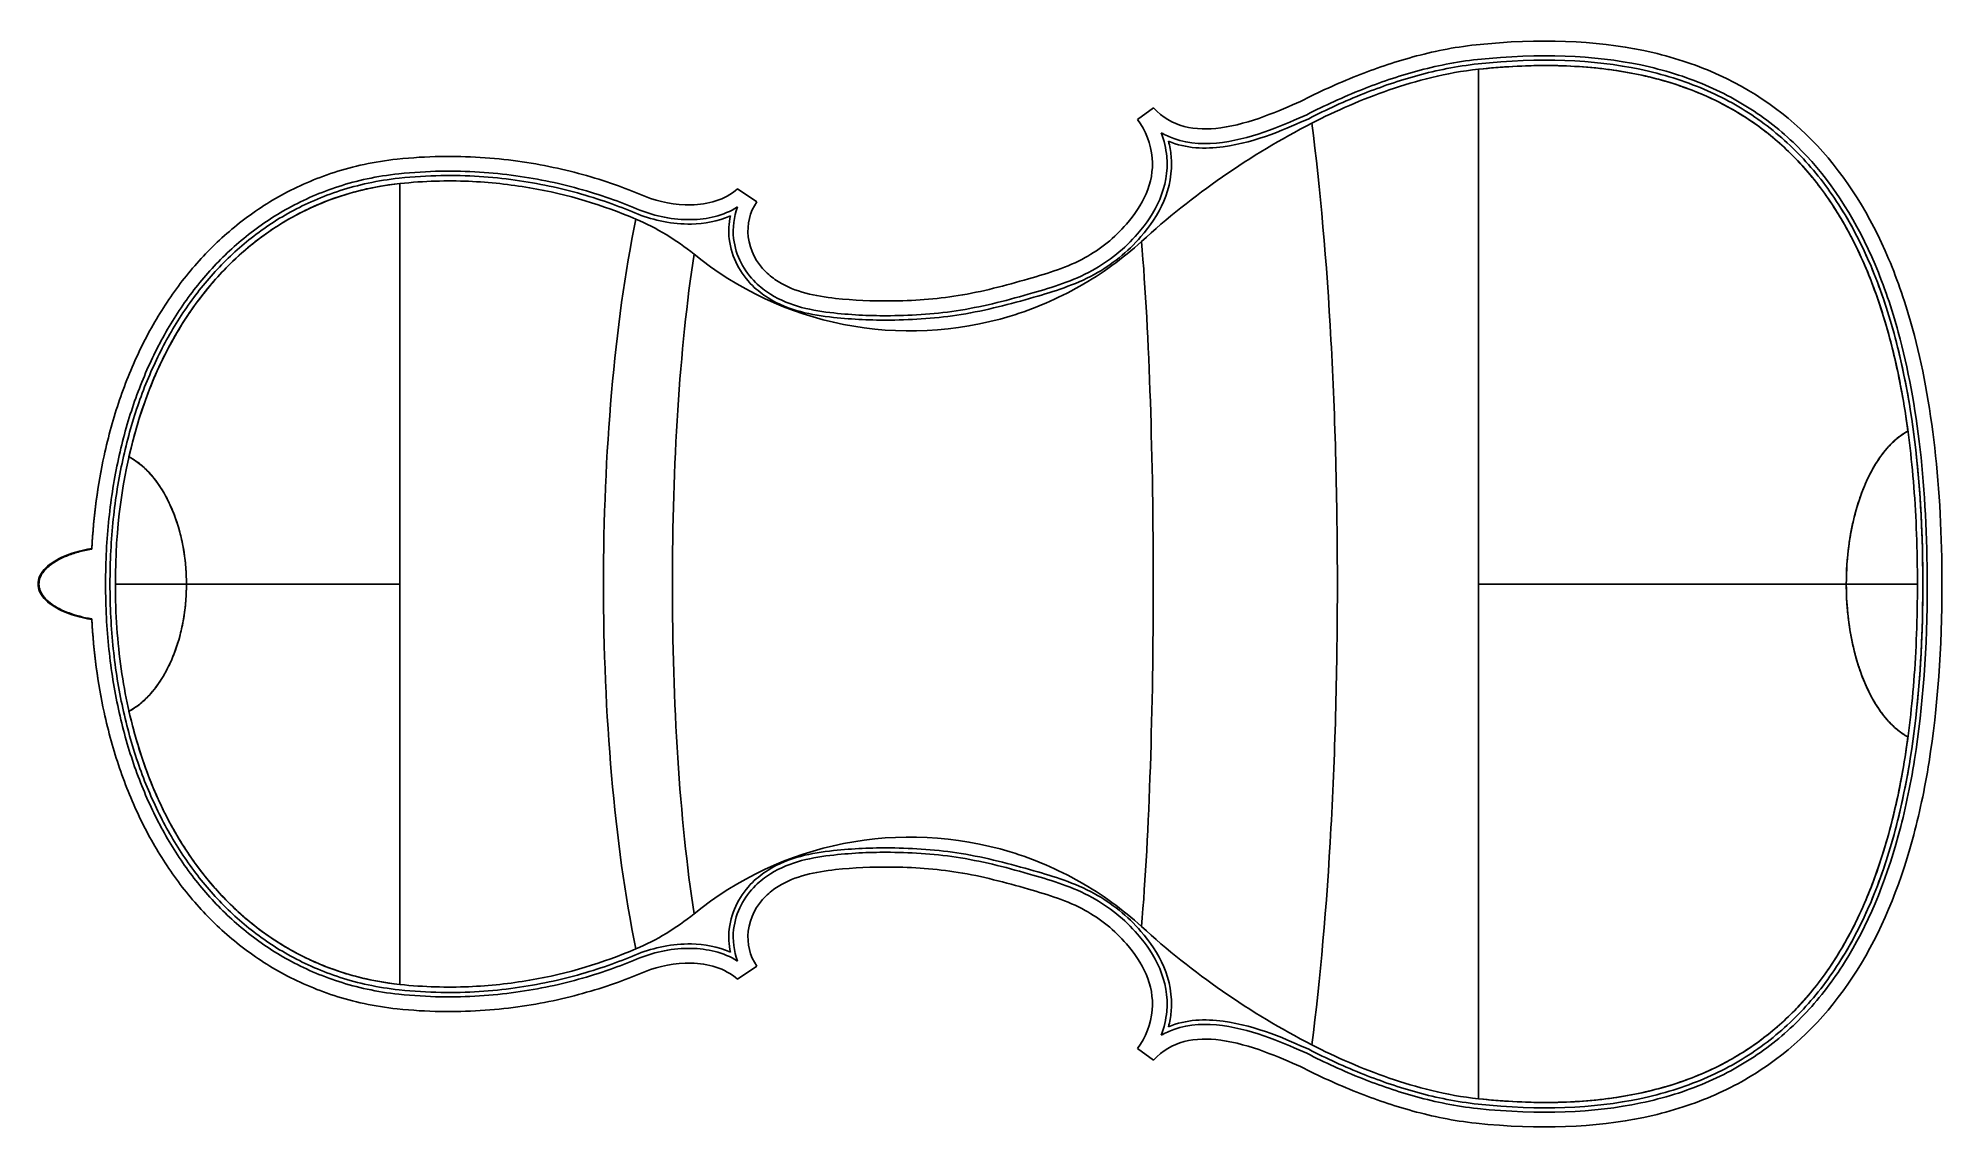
# Model space of a CAD drawing. Header units: millimetres. Extents: x -388 to 388, y -223 to 222.
import ezdxf

# ---------------------------------------------------------------- set-up
doc = ezdxf.new("R2010")
doc.units = ezdxf.units.MM
doc.layers.add('TOP_PLATE_ORIENTED', color=7, linetype='CONTINUOUS')

msp = doc.modelspace()

# ---------------------------------------------------------------- linework, layer by layer
at = {"layer": 'TOP_PLATE_ORIENTED'}
for p, q in [((198.24, 219.72, 3.07), (198.24, 219.72, 8.07)), ((198.24, 219.72, 3.07), (198.24, 219.72, 8.07)), ((198.87, 213.75, 6.47), (198.87, 213.75, 8.07)), ((198.87, 213.75, 6.47), (198.87, 213.75, 8.07)), ((199.06, 211.96, 6.47), (199.06, 211.96, 8.07)), ((199.06, 211.96, 6.47), (199.06, 211.96, 8.07)), ((126.66, 196.65, 3.07), (126.66, 196.65, 8.07)), ((126.66, 196.65, 3.07), (126.66, 196.65, 8.07)), ((66.7, 194.08, 8.07), (60.13, 189.3, 8.07)), ((66.7, 194.08, 3.07), (60.13, 189.3, 3.07)), ((66.7, 194.08, 8.07), (60.13, 189.3, 8.07)), ((66.7, 194.08, 3.07), (60.13, 189.3, 3.07)), ((60.13, 189.3, 3.07), (60.13, 189.3, 8.07)), ((60.13, 189.3, 3.07), (60.13, 189.3, 8.07)), ((66.7, 194.08, 3.07), (66.7, 194.08, 8.07)), ((66.7, 194.08, 3.07), (66.7, 194.08, 8.07)), ((129.24, 191.23, 6.47), (129.24, 191.23, 8.07)), ((129.24, 191.23, 6.47), (129.24, 191.23, 8.07)), ((130.01, 189.6, 6.47), (130.01, 189.6, 8.07)), ((130.01, 189.6, 6.47), (130.01, 189.6, 8.07)), ((69.81, 183.88, 6.47), (69.81, 183.88, 8.07)), ((69.81, 183.88, 6.47), (69.81, 183.88, 8.07)), ((72.79, 180.4, 6.47), (72.79, 180.4, 8.07)), ((72.79, 180.4, 6.47), (72.79, 180.4, 8.07)), ((-241.76, 173.1, 3.07), (-241.76, 173.1, 8.07)), ((-241.76, 173.1, 3.07), (-241.76, 173.1, 8.07)), ((66.09, 173.58, 3.07), (66.09, 173.58, 8.07)), ((66.09, 173.58, 3.07), (66.09, 173.58, 8.07)), ((72.06, 174.16, 6.47), (72.06, 174.16, 8.07)), ((72.06, 174.16, 6.47), (72.06, 174.16, 8.07)), ((73.86, 174.33, 6.47), (73.86, 174.33, 8.07)), ((73.86, 174.33, 6.47), (73.86, 174.33, 8.07)), ((-241.13, 167.13, 6.47), (-241.13, 167.13, 8.07)), ((-241.13, 167.13, 6.47), (-241.13, 167.13, 8.07)), ((-240.94, 165.34, 6.47), (-240.94, 165.34, 8.07)), ((-240.94, 165.34, 6.47), (-240.94, 165.34, 8.07)), ((-140.56, 157.86, 3.07), (-140.56, 157.86, 8.07)), ((-140.56, 157.86, 3.07), (-140.56, 157.86, 8.07)), ((-95.15, 155.7, 8.07), (-103.01, 160.99, 8.07)), ((-95.15, 155.7, 3.07), (-103.01, 160.99, 3.07)), ((-95.15, 155.7, 8.07), (-103.01, 160.99, 8.07)), ((-103.01, 160.99, 3.07), (-103.01, 160.99, 8.07)), ((-95.15, 155.7, 3.07), (-103.01, 160.99, 3.07)), ((-103.01, 160.99, 3.07), (-103.01, 160.99, 8.07)), ((-95.15, 155.7, 3.07), (-95.15, 155.7, 8.07)), ((-95.15, 155.7, 3.07), (-95.15, 155.7, 8.07)), ((-143.5, 150.63, 6.47), (-143.5, 150.63, 8.07)), ((-143.5, 150.63, 6.47), (-143.5, 150.63, 8.07)), ((-142.82, 152.3, 6.47), (-142.82, 152.3, 8.07)), ((-142.82, 152.3, 6.47), (-142.82, 152.3, 8.07)), ((-105.9, 150, 6.47), (-105.9, 150, 8.07)), ((-105.9, 150, 6.47), (-105.9, 150, 8.07)), ((-102.96, 153.6, 6.47), (-102.96, 153.6, 8.07)), ((-102.96, 153.6, 6.47), (-102.96, 153.6, 8.07)), ((-106.37, 140.58, 6.47), (-106.37, 140.58, 8.07)), ((-106.37, 140.58, 6.47), (-106.37, 140.58, 8.07)), ((-104.59, 140.79, 6.47), (-104.59, 140.79, 8.07)), ((-104.59, 140.79, 6.47), (-104.59, 140.79, 8.07)), ((-98.62, 141.47, 3.07), (-98.62, 141.47, 8.07)), ((-98.62, 141.47, 3.07), (-98.62, 141.47, 8.07)), ((-360.76, -0.15, 6.47), (-360.76, -0.15, 8.07)), ((-360.76, -0.15, 6.47), (-360.76, -0.15, 8.07)), ((-358.96, -0.15, 6.47), (-358.96, -0.15, 8.07)), ((-358.96, -0.15, 6.47), (-358.96, -0.15, 8.07)), ((380.44, -0.15, 6.47), (380.44, -0.15, 8.07)), ((380.44, -0.15, 6.47), (380.44, -0.15, 8.07)), ((382.24, -0.15, 6.47), (382.24, -0.15, 8.07)), ((382.24, -0.15, 6.47), (382.24, -0.15, 8.07)), ((388.24, -0.15, 3.07), (388.24, -0.15, 8.07)), ((388.24, -0.15, 3.07), (388.24, -0.15, 8.07)), ((-106.37, -140.88, 6.47), (-106.37, -140.88, 8.07)), ((-106.37, -140.88, 6.47), (-106.37, -140.88, 8.07)), ((-104.59, -141.08, 6.47), (-104.59, -141.08, 8.07)), ((-104.59, -141.08, 6.47), (-104.59, -141.08, 8.07)), ((-98.62, -141.76, 3.07), (-98.62, -141.76, 8.07)), ((-98.62, -141.76, 3.07), (-98.62, -141.76, 8.07)), ((-143.5, -150.93, 6.47), (-143.5, -150.93, 8.07)), ((-143.5, -150.93, 6.47), (-143.5, -150.93, 8.07)), ((-142.82, -152.6, 6.47), (-142.82, -152.6, 8.07)), ((-142.82, -152.6, 6.47), (-142.82, -152.6, 8.07)), ((-105.9, -150.3, 6.47), (-105.9, -150.3, 8.07)), ((-105.9, -150.3, 6.47), (-105.9, -150.3, 8.07)), ((-102.96, -153.9, 6.47), (-102.96, -153.9, 8.07)), ((-102.96, -153.9, 6.47), (-102.96, -153.9, 8.07)), ((-140.56, -158.15, 3.07), (-140.56, -158.15, 8.07)), ((-140.56, -158.15, 3.07), (-140.56, -158.15, 8.07)), ((-103.01, -161.29, 8.07), (-95.15, -155.99, 8.07)), ((-103.01, -161.29, 3.07), (-95.15, -155.99, 3.07)), ((-103.01, -161.29, 8.07), (-95.15, -155.99, 8.07)), ((-103.01, -161.29, 3.07), (-95.15, -155.99, 3.07)), ((-103.01, -161.29, 3.07), (-103.01, -161.29, 8.07)), ((-103.01, -161.29, 3.07), (-103.01, -161.29, 8.07)), ((-95.15, -155.99, 3.07), (-95.15, -155.99, 8.07)), ((-95.15, -155.99, 3.07), (-95.15, -155.99, 8.07)), ((-241.13, -167.43, 6.47), (-241.13, -167.43, 8.07)), ((-241.13, -167.43, 6.47), (-241.13, -167.43, 8.07)), ((-240.94, -165.64, 6.47), (-240.94, -165.64, 8.07)), ((-240.94, -165.64, 6.47), (-240.94, -165.64, 8.07)), ((-241.76, -173.39, 3.07), (-241.76, -173.39, 8.07)), ((-241.76, -173.39, 3.07), (-241.76, -173.39, 8.07)), ((66.09, -173.88, 3.07), (66.09, -173.88, 8.07)), ((66.09, -173.88, 3.07), (66.09, -173.88, 8.07)), ((72.06, -174.45, 6.47), (72.06, -174.45, 8.07)), ((72.06, -174.45, 6.47), (72.06, -174.45, 8.07)), ((73.86, -174.62, 6.47), (73.86, -174.62, 8.07)), ((73.86, -174.62, 6.47), (73.86, -174.62, 8.07)), ((69.81, -184.17, 6.47), (69.81, -184.17, 8.07)), ((69.81, -184.17, 6.47), (69.81, -184.17, 8.07)), ((72.79, -180.69, 6.47), (72.79, -180.69, 8.07)), ((72.79, -180.69, 6.47), (72.79, -180.69, 8.07)), ((60.13, -189.6, 8.07), (66.7, -194.37, 8.07)), ((60.13, -189.6, 3.07), (66.7, -194.37, 3.07)), ((60.13, -189.6, 3.07), (60.13, -189.6, 8.07)), ((60.13, -189.6, 8.07), (66.7, -194.37, 8.07)), ((60.13, -189.6, 3.07), (66.7, -194.37, 3.07)), ((60.13, -189.6, 3.07), (60.13, -189.6, 8.07)), ((129.24, -191.52, 6.47), (129.24, -191.52, 8.07)), ((129.24, -191.52, 6.47), (129.24, -191.52, 8.07)), ((130.01, -189.9, 6.47), (130.01, -189.9, 8.07)), ((130.01, -189.9, 6.47), (130.01, -189.9, 8.07)), ((66.7, -194.37, 3.07), (66.7, -194.37, 8.07)), ((66.7, -194.37, 3.07), (66.7, -194.37, 8.07)), ((126.66, -196.94, 3.07), (126.66, -196.94, 8.07)), ((126.66, -196.94, 3.07), (126.66, -196.94, 8.07)), ((198.87, -214.05, 6.47), (198.87, -214.05, 8.07)), ((198.87, -214.05, 6.47), (198.87, -214.05, 8.07)), ((199.06, -212.26, 6.47), (199.06, -212.26, 8.07)), ((199.06, -212.26, 6.47), (199.06, -212.26, 8.07)), ((198.24, -220.02, 3.07), (198.24, -220.02, 8.07)), ((198.24, -220.02, 3.07), (198.24, -220.02, 8.07))]:
    msp.add_line(p, q, dxfattribs=at)
for centre, radius, start, end in [((34.32, 170.52, 8.07), 31.92, 5.49807, 36.03152), ((34.32, 170.52, 3.07), 31.92, 5.49807, 36.03152), ((34.32, 170.52, 8.07), 31.92, 5.49807, 36.03152), ((34.32, 170.52, 3.07), 31.92, 5.49807, 36.03152), ((34.32, 170.52, 8.07), 37.92, 5.49807, 20.62114), ((34.32, 170.52, 6.47), 37.92, 5.49807, 20.62114), ((34.32, 170.52, 8.07), 37.92, 5.49807, 20.62114), ((34.32, 170.52, 6.47), 37.92, 5.49807, 20.62114), ((34.32, 170.52, 8.07), 39.72, 5.49807, 14.3958), ((34.32, 170.52, 6.47), 39.72, 5.49807, 14.3958), ((34.32, 170.52, 8.07), 39.72, 5.49807, 14.3958), ((34.32, 170.52, 6.47), 39.72, 5.49807, 14.3958), ((-77.6, 143.87, 8.07), 21.16, 146.03152, -173.47982), ((-77.6, 143.87, 3.07), 21.16, 146.03152, -173.47982), ((-77.6, 143.87, 8.07), 21.16, 146.03152, -173.47982), ((-77.6, 143.87, 3.07), 21.16, 146.03152, -173.47982), ((-77.6, 143.87, 8.07), 28.96, 167.78048, -173.47982), ((-77.6, 143.87, 6.47), 28.96, 167.78048, -173.47982), ((-77.6, 143.87, 8.07), 28.96, 167.78048, -173.47982), ((-77.6, 143.87, 6.47), 28.96, 167.78048, -173.47982), ((-77.6, 143.87, 8.07), 27.16, 159.01679, -173.47982), ((-77.6, 143.87, 6.47), 27.16, 159.01679, -173.47982), ((-77.6, 143.87, 8.07), 27.16, 159.01679, -173.47982), ((-77.6, 143.87, 6.47), 27.16, 159.01679, -173.47982), ((-77.6, -144.17, 8.07), 28.96, 173.47982, -167.78048), ((-77.6, -144.17, 6.47), 28.96, 173.47982, -167.78048), ((-77.6, -144.17, 8.07), 28.96, 173.47982, -167.78048), ((-77.6, -144.17, 6.47), 28.96, 173.47982, -167.78048), ((-77.6, -144.17, 8.07), 27.16, 173.47982, -159.01679), ((-77.6, -144.17, 6.47), 27.16, 173.47982, -159.01679), ((-77.6, -144.17, 8.07), 27.16, 173.47982, -159.01679), ((-77.6, -144.17, 6.47), 27.16, 173.47982, -159.01679), ((-77.6, -144.17, 8.07), 21.16, 173.47982, -146.03152), ((-77.6, -144.17, 3.07), 21.16, 173.47982, -146.03152), ((-77.6, -144.17, 8.07), 21.16, 173.47982, -146.03152), ((-77.6, -144.17, 3.07), 21.16, 173.47982, -146.03152), ((34.32, -170.82, 8.07), 31.92, -36.03152, -5.49807), ((34.32, -170.82, 3.07), 31.92, -36.03152, -5.49807), ((34.32, -170.82, 8.07), 31.92, -36.03152, -5.49807), ((34.32, -170.82, 3.07), 31.92, -36.03152, -5.49807), ((34.32, -170.82, 8.07), 37.92, -20.62114, -5.49807), ((34.32, -170.82, 6.47), 37.92, -20.62114, -5.49807), ((34.32, -170.82, 8.07), 37.92, -20.62114, -5.49807), ((34.32, -170.82, 6.47), 37.92, -20.62114, -5.49807), ((34.32, -170.82, 8.07), 39.72, -14.3958, -5.49807), ((34.32, -170.82, 6.47), 39.72, -14.3958, -5.49807), ((34.32, -170.82, 8.07), 39.72, -14.3958, -5.49807), ((34.32, -170.82, 6.47), 39.72, -14.3958, -5.49807)]:
    msp.add_arc(centre, radius, start, end, dxfattribs=at)
for points, knots in [([(126.66, 196.65, 8.07), (134.01, 200.42, 8.07), (141.64, 203.94, 8.07), (149.66, 207.12, 8.07), (156.9, 209.99, 8.07), (164.45, 212.58, 8.07), (172.46, 214.76, 8.07), (180.46, 216.95, 8.07), (188.91, 218.73, 8.07), (198.24, 219.72, 8.07)], [0, 0, 0, 0, 0.356268, 0.356268, 0.356268, 0.678134, 0.678134, 0.678134, 1, 1, 1, 1]), ([(126.66, 196.65, 3.07), (134.01, 200.42, 3.07), (141.64, 203.94, 3.07), (149.66, 207.12, 3.07), (156.9, 209.99, 3.07), (164.45, 212.58, 3.07), (172.46, 214.76, 3.07), (180.46, 216.95, 3.07), (188.91, 218.73, 3.07), (198.24, 219.72, 3.07)], [0, 0, 0, 0, 0.356268, 0.356268, 0.356268, 0.678134, 0.678134, 0.678134, 1, 1, 1, 1]), ([(126.66, 196.65, 8.07), (134.01, 200.42, 8.07), (141.64, 203.94, 8.07), (149.66, 207.12, 8.07), (156.9, 209.99, 8.07), (164.45, 212.58, 8.07), (172.46, 214.76, 8.07), (180.46, 216.95, 8.07), (188.91, 218.73, 8.07), (198.24, 219.72, 8.07)], [0, 0, 0, 0, 0.356268, 0.356268, 0.356268, 0.678134, 0.678134, 0.678134, 1, 1, 1, 1]), ([(126.66, 196.65, 3.07), (134.01, 200.42, 3.07), (141.64, 203.94, 3.07), (149.66, 207.12, 3.07), (156.9, 209.99, 3.07), (164.45, 212.58, 3.07), (172.46, 214.76, 3.07), (180.46, 216.95, 3.07), (188.91, 218.73, 3.07), (198.24, 219.72, 3.07)], [0, 0, 0, 0, 0.356268, 0.356268, 0.356268, 0.678134, 0.678134, 0.678134, 1, 1, 1, 1]), ([(198.24, 219.72, 8.07), (224.22, 222.47, 8.07), (246.86, 221.52, 8.07), (266.63, 217.37, 8.07), (276.52, 215.3, 8.07), (285.69, 212.42, 8.07), (294.18, 208.8, 8.07), (311.17, 201.56, 8.07), (325.48, 191.34, 8.07), (337.43, 178.51, 8.07), (349.39, 165.67, 8.07), (358.99, 150.22, 8.07), (366.5, 132.44, 8.07), (370.26, 123.56, 8.07), (373.49, 114.09, 8.07), (376.23, 104.07, 8.07), (384.45, 74.02, 8.07), (388.24, 39.04, 8.07), (388.24, -0.15, 8.07)], [0, 0, 0, 0, 0.181818, 0.181818, 0.181818, 0.272727, 0.272727, 0.272727, 0.454545, 0.454545, 0.454545, 0.636364, 0.636364, 0.636364, 0.727273, 0.727273, 0.727273, 1, 1, 1, 1]), ([(198.24, 219.72, 3.07), (224.22, 222.47, 3.07), (246.86, 221.52, 3.07), (266.63, 217.37, 3.07), (276.52, 215.3, 3.07), (285.69, 212.42, 3.07), (294.18, 208.8, 3.07), (311.17, 201.56, 3.07), (325.48, 191.34, 3.07), (337.43, 178.51, 3.07), (349.39, 165.67, 3.07), (358.99, 150.22, 3.07), (366.5, 132.44, 3.07), (370.26, 123.56, 3.07), (373.49, 114.09, 3.07), (376.23, 104.07, 3.07), (384.45, 74.02, 3.07), (388.24, 39.04, 3.07), (388.24, -0.15, 3.07)], [0, 0, 0, 0, 0.181818, 0.181818, 0.181818, 0.272727, 0.272727, 0.272727, 0.454545, 0.454545, 0.454545, 0.636364, 0.636364, 0.636364, 0.727273, 0.727273, 0.727273, 1, 1, 1, 1]), ([(198.24, 219.72, 8.07), (224.22, 222.47, 8.07), (246.86, 221.52, 8.07), (266.63, 217.37, 8.07), (276.52, 215.3, 8.07), (285.69, 212.42, 8.07), (294.18, 208.8, 8.07), (311.17, 201.56, 8.07), (325.48, 191.34, 8.07), (337.43, 178.51, 8.07), (349.39, 165.67, 8.07), (358.99, 150.22, 8.07), (366.5, 132.44, 8.07), (370.26, 123.56, 8.07), (373.49, 114.09, 8.07), (376.23, 104.07, 8.07), (384.45, 74.02, 8.07), (388.24, 39.04, 8.07), (388.24, -0.15, 8.07)], [0, 0, 0, 0, 0.181818, 0.181818, 0.181818, 0.272727, 0.272727, 0.272727, 0.454545, 0.454545, 0.454545, 0.636364, 0.636364, 0.636364, 0.727273, 0.727273, 0.727273, 1, 1, 1, 1]), ([(198.24, 219.72, 3.07), (224.22, 222.47, 3.07), (246.86, 221.52, 3.07), (266.63, 217.37, 3.07), (276.52, 215.3, 3.07), (285.69, 212.42, 3.07), (294.18, 208.8, 3.07), (311.17, 201.56, 3.07), (325.48, 191.34, 3.07), (337.43, 178.51, 3.07), (349.39, 165.67, 3.07), (358.99, 150.22, 3.07), (366.5, 132.44, 3.07), (370.26, 123.56, 3.07), (373.49, 114.09, 3.07), (376.23, 104.07, 3.07), (384.45, 74.02, 3.07), (388.24, 39.04, 3.07), (388.24, -0.15, 3.07)], [0, 0, 0, 0, 0.181818, 0.181818, 0.181818, 0.272727, 0.272727, 0.272727, 0.454545, 0.454545, 0.454545, 0.636364, 0.636364, 0.636364, 0.727273, 0.727273, 0.727273, 1, 1, 1, 1]), ([(129.24, 191.23, 8.07), (136.49, 194.95, 8.07), (144, 198.42, 8.07), (151.87, 201.54, 8.07), (158.93, 204.34, 8.07), (166.29, 206.86, 8.07), (174.04, 208.98, 8.07), (181.78, 211.09, 8.07), (189.91, 212.8, 8.07), (198.87, 213.75, 8.07)], [0, 0, 0, 0, 0.357971, 0.357971, 0.357971, 0.678986, 0.678986, 0.678986, 1, 1, 1, 1]), ([(129.24, 191.23, 6.47), (136.49, 194.95, 6.47), (144, 198.42, 6.47), (151.87, 201.54, 6.47), (158.93, 204.34, 6.47), (166.29, 206.86, 6.47), (174.04, 208.98, 6.47), (181.78, 211.09, 6.47), (189.91, 212.8, 6.47), (198.87, 213.75, 6.47)], [0, 0, 0, 0, 0.357971, 0.357971, 0.357971, 0.678986, 0.678986, 0.678986, 1, 1, 1, 1]), ([(129.24, 191.23, 8.07), (136.49, 194.95, 8.07), (144, 198.42, 8.07), (151.87, 201.54, 8.07), (158.93, 204.34, 8.07), (166.29, 206.86, 8.07), (174.04, 208.98, 8.07), (181.78, 211.09, 8.07), (189.91, 212.8, 8.07), (198.87, 213.75, 8.07)], [0, 0, 0, 0, 0.357971, 0.357971, 0.357971, 0.678986, 0.678986, 0.678986, 1, 1, 1, 1]), ([(129.24, 191.23, 6.47), (136.49, 194.95, 6.47), (144, 198.42, 6.47), (151.87, 201.54, 6.47), (158.93, 204.34, 6.47), (166.29, 206.86, 6.47), (174.04, 208.98, 6.47), (181.78, 211.09, 6.47), (189.91, 212.8, 6.47), (198.87, 213.75, 6.47)], [0, 0, 0, 0, 0.357971, 0.357971, 0.357971, 0.678986, 0.678986, 0.678986, 1, 1, 1, 1]), ([(130.01, 189.6, 8.07), (137.23, 193.31, 8.07), (144.7, 196.76, 8.07), (152.53, 199.87, 8.07), (159.54, 202.64, 8.07), (166.84, 205.14, 8.07), (174.51, 207.24, 8.07), (182.18, 209.33, 8.07), (190.22, 211.03, 8.07), (199.06, 211.96, 8.07)], [0, 0, 0, 0, 0.358493, 0.358493, 0.358493, 0.679247, 0.679247, 0.679247, 1, 1, 1, 1]), ([(199.06, 211.96, 6.47), (190.22, 211.03, 6.47), (182.18, 209.33, 6.47), (174.51, 207.24, 6.47), (166.84, 205.14, 6.47), (159.54, 202.64, 6.47), (152.53, 199.87, 6.47), (144.7, 196.76, 6.47), (137.23, 193.31, 6.47), (130.01, 189.6, 6.47)], [0, 0, 0, 0, 0.320753, 0.320753, 0.320753, 0.641507, 0.641507, 0.641507, 1, 1, 1, 1]), ([(130.01, 189.6, 8.07), (137.23, 193.31, 8.07), (144.7, 196.76, 8.07), (152.53, 199.87, 8.07), (159.54, 202.64, 8.07), (166.84, 205.14, 8.07), (174.51, 207.24, 8.07), (182.18, 209.33, 8.07), (190.22, 211.03, 8.07), (199.06, 211.96, 8.07)], [0, 0, 0, 0, 0.358493, 0.358493, 0.358493, 0.679247, 0.679247, 0.679247, 1, 1, 1, 1]), ([(199.06, 211.96, 6.47), (190.22, 211.03, 6.47), (182.18, 209.33, 6.47), (174.51, 207.24, 6.47), (166.84, 205.14, 6.47), (159.54, 202.64, 6.47), (152.53, 199.87, 6.47), (144.7, 196.76, 6.47), (137.23, 193.31, 6.47), (130.01, 189.6, 6.47)], [0, 0, 0, 0, 0.320753, 0.320753, 0.320753, 0.641507, 0.641507, 0.641507, 1, 1, 1, 1]), ([(131.23, 187.75, 8.07), (141.18, 192.86, 8.07), (151.63, 197.48, 8.07), (162.82, 201.33, 8.07), (168.41, 203.26, 8.07), (174.19, 204.99, 8.07), (180.22, 206.44, 8.07), (186.25, 207.89, 8.07), (192.53, 209.06, 8.07), (199.29, 209.78, 8.07)], [0, 0, 0, 0, 0.5, 0.5, 0.5, 0.75, 0.75, 0.75, 1, 1, 1, 1]), ([(131.23, 187.75, 8.07), (141.18, 192.86, 8.07), (151.63, 197.48, 8.07), (162.82, 201.33, 8.07), (168.41, 203.26, 8.07), (174.19, 204.99, 8.07), (180.22, 206.44, 8.07), (186.25, 207.89, 8.07), (192.53, 209.06, 8.07), (199.29, 209.78, 8.07)], [0, 0, 0, 0, 0.5, 0.5, 0.5, 0.75, 0.75, 0.75, 1, 1, 1, 1]), ([(131.23, 187.75, 3.07), (141.18, 192.86, 3.07), (151.63, 197.48, 3.07), (162.82, 201.33, 3.07), (168.41, 203.26, 3.07), (174.19, 204.99, 3.07), (180.22, 206.44, 3.07), (186.25, 207.89, 3.07), (192.53, 209.06, 3.07), (199.29, 209.78, 3.07)], [0, 0, 0, 0, 0.5, 0.5, 0.5, 0.75, 0.75, 0.75, 1, 1, 1, 1]), ([(131.23, 187.75, 3.07), (141.18, 192.86, 3.07), (151.63, 197.48, 3.07), (162.82, 201.33, 3.07), (168.41, 203.26, 3.07), (174.19, 204.99, 3.07), (180.22, 206.44, 3.07), (186.25, 207.89, 3.07), (192.53, 209.06, 3.07), (199.29, 209.78, 3.07)], [0, 0, 0, 0, 0.5, 0.5, 0.5, 0.75, 0.75, 0.75, 1, 1, 1, 1]), ([(198.87, 213.75, 8.07), (224.34, 216.45, 8.07), (246.35, 215.49, 8.07), (265.4, 211.5, 8.07), (274.93, 209.5, 8.07), (283.71, 206.74, 8.07), (291.83, 203.28, 8.07), (299.94, 199.82, 8.07), (307.39, 195.67, 8.07), (314.24, 190.85, 8.07), (321.09, 186.02, 8.07), (327.34, 180.54, 8.07), (333.04, 174.42, 8.07), (344.45, 162.17, 8.07), (353.69, 147.34, 8.07), (360.98, 130.11, 8.07), (364.62, 121.49, 8.07), (367.77, 112.28, 8.07), (370.45, 102.49, 8.07), (378.48, 73.13, 8.07), (382.24, 38.65, 8.07), (382.24, -0.15, 8.07)], [0, 0, 0, 0, 0.181818, 0.181818, 0.181818, 0.272727, 0.272727, 0.272727, 0.363636, 0.363636, 0.363636, 0.454545, 0.454545, 0.454545, 0.636364, 0.636364, 0.636364, 0.727273, 0.727273, 0.727273, 1, 1, 1, 1]), ([(198.87, 213.75, 6.47), (224.34, 216.45, 6.47), (246.35, 215.49, 6.47), (265.4, 211.5, 6.47), (274.93, 209.5, 6.47), (283.71, 206.74, 6.47), (291.83, 203.28, 6.47), (299.94, 199.82, 6.47), (307.39, 195.67, 6.47), (314.24, 190.85, 6.47), (321.09, 186.02, 6.47), (327.34, 180.54, 6.47), (333.04, 174.42, 6.47), (344.45, 162.17, 6.47), (353.69, 147.34, 6.47), (360.98, 130.11, 6.47), (364.62, 121.49, 6.47), (367.77, 112.28, 6.47), (370.45, 102.49, 6.47), (378.48, 73.13, 6.47), (382.24, 38.65, 6.47), (382.24, -0.15, 6.47)], [0, 0, 0, 0, 0.181818, 0.181818, 0.181818, 0.272727, 0.272727, 0.272727, 0.363636, 0.363636, 0.363636, 0.454545, 0.454545, 0.454545, 0.636364, 0.636364, 0.636364, 0.727273, 0.727273, 0.727273, 1, 1, 1, 1]), ([(198.87, 213.75, 8.07), (224.34, 216.45, 8.07), (246.35, 215.49, 8.07), (265.4, 211.5, 8.07), (274.93, 209.5, 8.07), (283.71, 206.74, 8.07), (291.83, 203.28, 8.07), (299.94, 199.82, 8.07), (307.39, 195.67, 8.07), (314.24, 190.85, 8.07), (321.09, 186.02, 8.07), (327.34, 180.54, 8.07), (333.04, 174.42, 8.07), (344.45, 162.17, 8.07), (353.69, 147.34, 8.07), (360.98, 130.11, 8.07), (364.62, 121.49, 8.07), (367.77, 112.28, 8.07), (370.45, 102.49, 8.07), (378.48, 73.13, 8.07), (382.24, 38.65, 8.07), (382.24, -0.15, 8.07)], [0, 0, 0, 0, 0.181818, 0.181818, 0.181818, 0.272727, 0.272727, 0.272727, 0.363636, 0.363636, 0.363636, 0.454545, 0.454545, 0.454545, 0.636364, 0.636364, 0.636364, 0.727273, 0.727273, 0.727273, 1, 1, 1, 1]), ([(198.87, 213.75, 6.47), (224.34, 216.45, 6.47), (246.35, 215.49, 6.47), (265.4, 211.5, 6.47), (274.93, 209.5, 6.47), (283.71, 206.74, 6.47), (291.83, 203.28, 6.47), (299.94, 199.82, 6.47), (307.39, 195.67, 6.47), (314.24, 190.85, 6.47), (321.09, 186.02, 6.47), (327.34, 180.54, 6.47), (333.04, 174.42, 6.47), (344.45, 162.17, 6.47), (353.69, 147.34, 6.47), (360.98, 130.11, 6.47), (364.62, 121.49, 6.47), (367.77, 112.28, 6.47), (370.45, 102.49, 6.47), (378.48, 73.13, 6.47), (382.24, 38.65, 6.47), (382.24, -0.15, 6.47)], [0, 0, 0, 0, 0.181818, 0.181818, 0.181818, 0.272727, 0.272727, 0.272727, 0.363636, 0.363636, 0.363636, 0.454545, 0.454545, 0.454545, 0.636364, 0.636364, 0.636364, 0.727273, 0.727273, 0.727273, 1, 1, 1, 1]), ([(199.06, 211.96, 8.07), (224.38, 214.65, 8.07), (246.2, 213.69, 8.07), (265.03, 209.74, 8.07), (274.45, 207.76, 8.07), (283.12, 205.04, 8.07), (291.12, 201.63, 8.07), (299.13, 198.22, 8.07), (306.46, 194.12, 8.07), (313.2, 189.37, 8.07), (319.95, 184.63, 8.07), (326.1, 179.23, 8.07), (331.73, 173.19, 8.07), (337.35, 167.15, 8.07), (342.44, 160.48, 8.07), (347.03, 153.17, 8.07), (351.62, 145.87, 8.07), (355.71, 137.94, 8.07), (359.32, 129.41, 8.07), (362.93, 120.87, 8.07), (366.05, 111.73, 8.07), (368.71, 102.01, 8.07), (376.69, 72.86, 8.07), (380.44, 38.53, 8.07), (380.44, -0.15, 8.07)], [0, 0, 0, 0, 0.181818, 0.181818, 0.181818, 0.272727, 0.272727, 0.272727, 0.363636, 0.363636, 0.363636, 0.454545, 0.454545, 0.454545, 0.545455, 0.545455, 0.545455, 0.636364, 0.636364, 0.636364, 0.727273, 0.727273, 0.727273, 1, 1, 1, 1]), ([(380.44, -0.15, 6.47), (380.44, 25.64, 6.47), (378.77, 49.49, 6.47), (375.3, 71.17, 6.47), (373.56, 82, 6.47), (371.37, 92.3, 6.47), (368.71, 102.01, 6.47), (363.39, 121.45, 6.47), (356.21, 138.57, 6.47), (347.03, 153.17, 6.47), (342.44, 160.48, 6.47), (337.35, 167.15, 6.47), (331.73, 173.19, 6.47), (326.1, 179.23, 6.47), (319.95, 184.63, 6.47), (313.2, 189.37, 6.47), (306.46, 194.12, 6.47), (299.13, 198.22, 6.47), (291.12, 201.63, 6.47), (283.12, 205.04, 6.47), (274.45, 207.76, 6.47), (265.03, 209.74, 6.47), (246.2, 213.69, 6.47), (224.38, 214.65, 6.47), (199.06, 211.96, 6.47)], [0, 0, 0, 0, 0.181818, 0.181818, 0.181818, 0.272727, 0.272727, 0.272727, 0.454545, 0.454545, 0.454545, 0.545455, 0.545455, 0.545455, 0.636364, 0.636364, 0.636364, 0.727273, 0.727273, 0.727273, 0.818182, 0.818182, 0.818182, 1, 1, 1, 1]), ([(199.06, 211.96, 8.07), (224.38, 214.65, 8.07), (246.2, 213.69, 8.07), (265.03, 209.74, 8.07), (274.45, 207.76, 8.07), (283.12, 205.04, 8.07), (291.12, 201.63, 8.07), (299.13, 198.22, 8.07), (306.46, 194.12, 8.07), (313.2, 189.37, 8.07), (319.95, 184.63, 8.07), (326.1, 179.23, 8.07), (331.73, 173.19, 8.07), (337.35, 167.15, 8.07), (342.44, 160.48, 8.07), (347.03, 153.17, 8.07), (351.62, 145.87, 8.07), (355.71, 137.94, 8.07), (359.32, 129.41, 8.07), (362.93, 120.87, 8.07), (366.05, 111.73, 8.07), (368.71, 102.01, 8.07), (376.69, 72.86, 8.07), (380.44, 38.53, 8.07), (380.44, -0.15, 8.07)], [0, 0, 0, 0, 0.181818, 0.181818, 0.181818, 0.272727, 0.272727, 0.272727, 0.363636, 0.363636, 0.363636, 0.454545, 0.454545, 0.454545, 0.545455, 0.545455, 0.545455, 0.636364, 0.636364, 0.636364, 0.727273, 0.727273, 0.727273, 1, 1, 1, 1]), ([(380.44, -0.15, 6.47), (380.44, 25.64, 6.47), (378.77, 49.49, 6.47), (375.3, 71.17, 6.47), (373.56, 82, 6.47), (371.37, 92.3, 6.47), (368.71, 102.01, 6.47), (363.39, 121.45, 6.47), (356.21, 138.57, 6.47), (347.03, 153.17, 6.47), (342.44, 160.48, 6.47), (337.35, 167.15, 6.47), (331.73, 173.19, 6.47), (326.1, 179.23, 6.47), (319.95, 184.63, 6.47), (313.2, 189.37, 6.47), (306.46, 194.12, 6.47), (299.13, 198.22, 6.47), (291.12, 201.63, 6.47), (283.12, 205.04, 6.47), (274.45, 207.76, 6.47), (265.03, 209.74, 6.47), (246.2, 213.69, 6.47), (224.38, 214.65, 6.47), (199.06, 211.96, 6.47)], [0, 0, 0, 0, 0.181818, 0.181818, 0.181818, 0.272727, 0.272727, 0.272727, 0.454545, 0.454545, 0.454545, 0.545455, 0.545455, 0.545455, 0.636364, 0.636364, 0.636364, 0.727273, 0.727273, 0.727273, 0.818182, 0.818182, 0.818182, 1, 1, 1, 1]), ([(199.29, 209.78, 8.07), (210.07, 210.92, 8.07), (220.25, 211.4, 8.07), (229.84, 211.26, 8.07), (239.43, 211.12, 8.07), (248.43, 210.35, 8.07), (256.78, 209.02, 8.07), (265.14, 207.7, 8.07), (272.84, 205.81, 8.07), (279.92, 203.49, 8.07), (286.99, 201.17, 8.07), (293.44, 198.41, 8.07), (299.43, 195.24, 8.07), (305.43, 192.06, 8.07), (310.98, 188.47, 8.07), (316.21, 184.41, 8.07), (321.45, 180.35, 8.07), (326.37, 175.82, 8.07), (331.05, 170.68, 8.07), (335.73, 165.54, 8.07), (340.16, 159.8, 8.07), (344.33, 153.31, 8.07), (348.51, 146.82, 8.07), (352.43, 139.58, 8.07), (355.99, 131.57, 8.07), (359.55, 123.55, 8.07), (362.74, 114.77, 8.07), (365.51, 105.24, 8.07), (368.28, 95.72, 8.07), (370.63, 85.45, 8.07), (372.52, 74.47, 8.07), (374.4, 63.49, 8.07), (375.83, 51.79, 8.07), (376.79, 39.35, 8.07), (377.75, 26.92, 8.07), (378.24, 13.75, 8.07), (378.24, -0.15, 8.07)], [0, 0, 0, 0, 0.083333, 0.083333, 0.083333, 0.166667, 0.166667, 0.166667, 0.25, 0.25, 0.25, 0.333333, 0.333333, 0.333333, 0.416667, 0.416667, 0.416667, 0.5, 0.5, 0.5, 0.583333, 0.583333, 0.583333, 0.666667, 0.666667, 0.666667, 0.75, 0.75, 0.75, 0.833333, 0.833333, 0.833333, 0.916667, 0.916667, 0.916667, 1, 1, 1, 1]), ([(199.29, 209.78, 8.07), (210.07, 210.92, 8.07), (220.25, 211.4, 8.07), (229.84, 211.26, 8.07), (239.43, 211.12, 8.07), (248.43, 210.35, 8.07), (256.78, 209.02, 8.07), (265.14, 207.7, 8.07), (272.84, 205.81, 8.07), (279.92, 203.49, 8.07), (286.99, 201.17, 8.07), (293.44, 198.41, 8.07), (299.43, 195.24, 8.07), (305.43, 192.06, 8.07), (310.98, 188.47, 8.07), (316.21, 184.41, 8.07), (321.45, 180.35, 8.07), (326.37, 175.82, 8.07), (331.05, 170.68, 8.07), (335.73, 165.54, 8.07), (340.16, 159.8, 8.07), (344.33, 153.31, 8.07), (348.51, 146.82, 8.07), (352.43, 139.58, 8.07), (355.99, 131.57, 8.07), (359.55, 123.55, 8.07), (362.74, 114.77, 8.07), (365.51, 105.24, 8.07), (368.28, 95.72, 8.07), (370.63, 85.45, 8.07), (372.52, 74.47, 8.07), (374.4, 63.49, 8.07), (375.83, 51.79, 8.07), (376.79, 39.35, 8.07), (377.75, 26.92, 8.07), (378.24, 13.75, 8.07), (378.24, -0.15, 8.07)], [0, 0, 0, 0, 0.083333, 0.083333, 0.083333, 0.166667, 0.166667, 0.166667, 0.25, 0.25, 0.25, 0.333333, 0.333333, 0.333333, 0.416667, 0.416667, 0.416667, 0.5, 0.5, 0.5, 0.583333, 0.583333, 0.583333, 0.666667, 0.666667, 0.666667, 0.75, 0.75, 0.75, 0.833333, 0.833333, 0.833333, 0.916667, 0.916667, 0.916667, 1, 1, 1, 1]), ([(374.39, 62.23, 3.07), (372.9, 73.26, 3.07), (370.99, 83.59, 3.07), (368.69, 93.21, 3.07), (366.39, 102.84, 3.07), (363.71, 111.76, 3.07), (360.67, 120.01, 3.07), (357.63, 128.26, 3.07), (354.23, 135.83, 3.07), (350.55, 142.71, 3.07), (346.88, 149.6, 3.07), (342.91, 155.8, 3.07), (338.74, 161.36, 3.07), (334.57, 166.93, 3.07), (330.19, 171.87, 3.07), (325.58, 176.31, 3.07), (320.96, 180.76, 3.07), (316.12, 184.71, 3.07), (310.96, 188.26, 3.07), (305.8, 191.81, 3.07), (300.32, 194.96, 3.07), (294.41, 197.75, 3.07), (288.49, 200.53, 3.07), (282.12, 202.94, 3.07), (275.2, 204.95, 3.07), (268.27, 206.95, 3.07), (260.78, 208.55, 3.07), (252.66, 209.63, 3.07), (244.55, 210.7, 3.07), (235.8, 211.26, 3.07), (226.86, 211.28, 3.07), (217.92, 211.3, 3.07), (208.78, 210.78, 3.07), (199.29, 209.78, 3.07)], [0, 0, 0, 0, 0.090909, 0.090909, 0.090909, 0.181818, 0.181818, 0.181818, 0.272727, 0.272727, 0.272727, 0.363636, 0.363636, 0.363636, 0.454545, 0.454545, 0.454545, 0.545455, 0.545455, 0.545455, 0.636364, 0.636364, 0.636364, 0.727273, 0.727273, 0.727273, 0.818182, 0.818182, 0.818182, 0.909091, 0.909091, 0.909091, 1, 1, 1, 1]), ([(374.39, 62.23, 3.07), (372.9, 73.26, 3.07), (370.99, 83.59, 3.07), (368.69, 93.21, 3.07), (366.39, 102.84, 3.07), (363.71, 111.76, 3.07), (360.67, 120.01, 3.07), (357.63, 128.26, 3.07), (354.23, 135.83, 3.07), (350.55, 142.71, 3.07), (346.88, 149.6, 3.07), (342.91, 155.8, 3.07), (338.74, 161.36, 3.07), (334.57, 166.93, 3.07), (330.19, 171.87, 3.07), (325.58, 176.31, 3.07), (320.96, 180.76, 3.07), (316.12, 184.71, 3.07), (310.96, 188.26, 3.07), (305.8, 191.81, 3.07), (300.32, 194.96, 3.07), (294.41, 197.75, 3.07), (288.49, 200.53, 3.07), (282.12, 202.94, 3.07), (275.2, 204.95, 3.07), (268.27, 206.95, 3.07), (260.78, 208.55, 3.07), (252.66, 209.63, 3.07), (244.55, 210.7, 3.07), (235.8, 211.26, 3.07), (226.86, 211.28, 3.07), (217.92, 211.3, 3.07), (208.78, 210.78, 3.07), (199.29, 209.78, 3.07)], [0, 0, 0, 0, 0.090909, 0.090909, 0.090909, 0.181818, 0.181818, 0.181818, 0.272727, 0.272727, 0.272727, 0.363636, 0.363636, 0.363636, 0.454545, 0.454545, 0.454545, 0.545455, 0.545455, 0.545455, 0.636364, 0.636364, 0.636364, 0.727273, 0.727273, 0.727273, 0.818182, 0.818182, 0.818182, 0.909091, 0.909091, 0.909091, 1, 1, 1, 1]), ([(199.29, -0.15, 16.64), (199.29, 37.69, 16.64), (199.29, 75.51, 15.89), (199.29, 111.18, 14.44), (199.29, 146.84, 12.98), (199.29, 180.35, 10.82), (199.29, 209.78, 8.07)], [0, 0, 0, 0, 0.5, 0.5, 0.5, 1, 1, 1, 1]), ([(199.29, -0.15, 16.64), (199.29, 37.69, 16.64), (199.29, 75.51, 15.89), (199.29, 111.18, 14.44), (199.29, 146.84, 12.98), (199.29, 180.35, 10.82), (199.29, 209.78, 8.07)], [0, 0, 0, 0, 0.5, 0.5, 0.5, 1, 1, 1, 1]), ([(199.29, -0.15, 11.64), (199.29, 37.68, 11.64), (199.29, 75.51, 10.89), (199.29, 111.18, 9.44), (199.29, 146.85, 7.98), (199.29, 180.35, 5.82), (199.29, 209.78, 3.07)], [0, 0, 0, 0, 0.5, 0.5, 0.5, 1, 1, 1, 1]), ([(199.29, -0.15, 11.64), (199.29, 37.68, 11.64), (199.29, 75.51, 10.89), (199.29, 111.18, 9.44), (199.29, 146.85, 7.98), (199.29, 180.35, 5.82), (199.29, 209.78, 3.07)], [0, 0, 0, 0, 0.5, 0.5, 0.5, 1, 1, 1, 1]), ([(66.7, 194.08, 8.07), (73.78, 186.06, 8.07), (83.81, 184.52, 8.07), (94.07, 185.88, 8.07), (106, 187.46, 8.07), (118.25, 192.95, 8.07), (126.66, 196.65, 8.07)], [0, 0, 0, 0, 0.462614, 0.462614, 0.462614, 1, 1, 1, 1]), ([(66.7, 194.08, 3.07), (73.78, 186.06, 3.07), (83.81, 184.52, 3.07), (94.07, 185.88, 3.07), (106, 187.46, 3.07), (118.25, 192.95, 3.07), (126.66, 196.65, 3.07)], [0, 0, 0, 0, 0.462614, 0.462614, 0.462614, 1, 1, 1, 1]), ([(66.7, 194.08, 8.07), (73.78, 186.06, 8.07), (83.81, 184.52, 8.07), (94.07, 185.88, 8.07), (106, 187.46, 8.07), (118.25, 192.95, 8.07), (126.66, 196.65, 8.07)], [0, 0, 0, 0, 0.462614, 0.462614, 0.462614, 1, 1, 1, 1]), ([(66.7, 194.08, 3.07), (73.78, 186.06, 3.07), (83.81, 184.52, 3.07), (94.07, 185.88, 3.07), (106, 187.46, 3.07), (118.25, 192.95, 3.07), (126.66, 196.65, 3.07)], [0, 0, 0, 0, 0.462614, 0.462614, 0.462614, 1, 1, 1, 1]), ([(69.81, 183.88, 8.07), (71.47, 182.92, 8.07), (73.18, 182.13, 8.07), (74.93, 181.5, 8.07), (81.38, 179.17, 8.07), (88.21, 179.05, 8.07), (94.86, 179.93, 8.07), (108.23, 181.71, 8.07), (120.87, 187.56, 8.07), (129.24, 191.23, 8.07)], [0, 0, 0, 0, 0.082349, 0.082349, 0.082349, 0.387209, 0.387209, 0.387209, 1, 1, 1, 1]), ([(69.81, 183.88, 6.47), (71.47, 182.92, 6.47), (73.18, 182.13, 6.47), (74.93, 181.5, 6.47), (81.38, 179.17, 6.47), (88.21, 179.05, 6.47), (94.86, 179.93, 6.47), (108.23, 181.71, 6.47), (120.87, 187.56, 6.47), (129.24, 191.23, 6.47)], [0, 0, 0, 0, 0.082349, 0.082349, 0.082349, 0.387209, 0.387209, 0.387209, 1, 1, 1, 1]), ([(69.81, 183.88, 8.07), (71.47, 182.92, 8.07), (73.18, 182.13, 8.07), (74.93, 181.5, 8.07), (81.38, 179.17, 8.07), (88.21, 179.05, 8.07), (94.86, 179.93, 8.07), (108.23, 181.71, 8.07), (120.87, 187.56, 8.07), (129.24, 191.23, 8.07)], [0, 0, 0, 0, 0.082349, 0.082349, 0.082349, 0.387209, 0.387209, 0.387209, 1, 1, 1, 1]), ([(69.81, 183.88, 6.47), (71.47, 182.92, 6.47), (73.18, 182.13, 6.47), (74.93, 181.5, 6.47), (81.38, 179.17, 6.47), (88.21, 179.05, 6.47), (94.86, 179.93, 6.47), (108.23, 181.71, 6.47), (120.87, 187.56, 6.47), (129.24, 191.23, 6.47)], [0, 0, 0, 0, 0.082349, 0.082349, 0.082349, 0.387209, 0.387209, 0.387209, 1, 1, 1, 1]), ([(72.79, 180.4, 8.07), (80.05, 177.37, 8.07), (87.73, 177.17, 8.07), (95.1, 178.15, 8.07), (108.92, 179.98, 8.07), (121.68, 185.95, 8.07), (130.01, 189.6, 8.07)], [0, 0, 0, 0, 0.347957, 0.347957, 0.347957, 1, 1, 1, 1]), ([(130.01, 189.6, 6.47), (121.68, 185.95, 6.47), (108.92, 179.98, 6.47), (95.1, 178.15, 6.47), (87.73, 177.17, 6.47), (80.05, 177.37, 6.47), (72.79, 180.4, 6.47)], [0, 0, 0, 0, 0.652043, 0.652043, 0.652043, 1, 1, 1, 1]), ([(72.79, 180.4, 8.07), (80.05, 177.37, 8.07), (87.73, 177.17, 8.07), (95.1, 178.15, 8.07), (108.92, 179.98, 8.07), (121.68, 185.95, 8.07), (130.01, 189.6, 8.07)], [0, 0, 0, 0, 0.347957, 0.347957, 0.347957, 1, 1, 1, 1]), ([(130.01, 189.6, 6.47), (121.68, 185.95, 6.47), (108.92, 179.98, 6.47), (95.1, 178.15, 6.47), (87.73, 177.17, 6.47), (80.05, 177.37, 6.47), (72.79, 180.4, 6.47)], [0, 0, 0, 0, 0.652043, 0.652043, 0.652043, 1, 1, 1, 1]), ([(131.23, 187.75, 8.07), (134.7, 161.21, 11.24), (137.31, 131.18, 13.76), (139.05, 99.28, 15.45), (140.79, 67.38, 17.15), (141.66, 33.62, 18.03), (141.66, -0.15, 18.03), (141.66, -33.91, 18.03), (140.79, -67.68, 17.15), (139.05, -99.58, 15.45), (137.31, -131.47, 13.76), (134.7, -161.51, 11.24), (131.23, -188.05, 8.07)], [0, 0, 0, 0, 0.25, 0.25, 0.25, 0.5, 0.5, 0.5, 0.75, 0.75, 0.75, 1, 1, 1, 1]), ([(131.23, 187.75, 8.07), (134.7, 161.21, 11.24), (137.31, 131.18, 13.76), (139.05, 99.28, 15.45), (140.79, 67.38, 17.15), (141.66, 33.62, 18.03), (141.66, -0.15, 18.03), (141.66, -33.91, 18.03), (140.79, -67.68, 17.15), (139.05, -99.58, 15.45), (137.31, -131.47, 13.76), (134.7, -161.51, 11.24), (131.23, -188.05, 8.07)], [0, 0, 0, 0, 0.25, 0.25, 0.25, 0.5, 0.5, 0.5, 0.75, 0.75, 0.75, 1, 1, 1, 1]), ([(131.23, -188.05, 3.07), (134.7, -161.51, 6.24), (137.31, -131.47, 8.76), (139.05, -99.58, 10.45), (140.79, -67.68, 12.15), (141.66, -33.91, 13.03), (141.66, -0.15, 13.03), (141.66, 33.62, 13.03), (140.79, 67.38, 12.15), (139.05, 99.28, 10.45), (137.31, 131.18, 8.76), (134.7, 161.21, 6.24), (131.23, 187.75, 3.07)], [0, 0, 0, 0, 0.25, 0.25, 0.25, 0.5, 0.5, 0.5, 0.75, 0.75, 0.75, 1, 1, 1, 1]), ([(131.23, -188.05, 3.07), (134.7, -161.51, 6.24), (137.31, -131.47, 8.76), (139.05, -99.58, 10.45), (140.79, -67.68, 12.15), (141.66, -33.91, 13.03), (141.66, -0.15, 13.03), (141.66, 33.62, 13.03), (140.79, 67.38, 12.15), (139.05, 99.28, 10.45), (137.31, 131.18, 8.76), (134.7, 161.21, 6.24), (131.23, 187.75, 3.07)], [0, 0, 0, 0, 0.25, 0.25, 0.25, 0.5, 0.5, 0.5, 0.75, 0.75, 0.75, 1, 1, 1, 1]), ([(-366.39, 14.07, 8.07), (-365.66, 27.61, 8.07), (-363.94, 40.26, 8.07), (-361.36, 52.13, 8.07), (-359.62, 60.1, 8.07), (-357.51, 67.71, 8.07), (-355.02, 75, 8.07), (-352.53, 82.28, 8.07), (-349.67, 89.23, 8.07), (-346.45, 95.86, 8.07), (-343.23, 102.49, 8.07), (-339.64, 108.78, 8.07), (-335.68, 114.74, 8.07), (-331.72, 120.7, 8.07), (-327.38, 126.32, 8.07), (-322.64, 131.58, 8.07), (-317.9, 136.84, 8.07), (-312.76, 141.74, 8.07), (-307.17, 146.23, 8.07), (-301.58, 150.73, 8.07), (-295.54, 154.82, 8.07), (-288.97, 158.43, 8.07), (-282.4, 162.04, 8.07), (-275.29, 165.17, 8.07), (-267.5, 167.68, 8.07), (-259.71, 170.19, 8.07), (-251.23, 172.09, 8.07), (-241.76, 173.1, 8.07)], [0, 0, 0, 0, 0.15706, 0.15706, 0.15706, 0.262428, 0.262428, 0.262428, 0.367795, 0.367795, 0.367795, 0.473163, 0.473163, 0.473163, 0.57853, 0.57853, 0.57853, 0.683898, 0.683898, 0.683898, 0.789265, 0.789265, 0.789265, 0.894633, 0.894633, 0.894633, 1, 1, 1, 1]), ([(-366.39, 14.07, 8.07), (-365.66, 27.61, 8.07), (-363.94, 40.26, 8.07), (-361.36, 52.13, 8.07), (-359.62, 60.1, 8.07), (-357.51, 67.71, 8.07), (-355.02, 75, 8.07), (-352.53, 82.28, 8.07), (-349.67, 89.23, 8.07), (-346.45, 95.86, 8.07), (-343.23, 102.49, 8.07), (-339.64, 108.78, 8.07), (-335.68, 114.74, 8.07), (-331.72, 120.7, 8.07), (-327.38, 126.32, 8.07), (-322.64, 131.58, 8.07), (-317.9, 136.84, 8.07), (-312.76, 141.74, 8.07), (-307.17, 146.23, 8.07), (-301.58, 150.73, 8.07), (-295.54, 154.82, 8.07), (-288.97, 158.43, 8.07), (-282.4, 162.04, 8.07), (-275.29, 165.17, 8.07), (-267.5, 167.68, 8.07), (-259.71, 170.19, 8.07), (-251.23, 172.09, 8.07), (-241.76, 173.1, 8.07)], [0, 0, 0, 0, 0.15706, 0.15706, 0.15706, 0.262428, 0.262428, 0.262428, 0.367795, 0.367795, 0.367795, 0.473163, 0.473163, 0.473163, 0.57853, 0.57853, 0.57853, 0.683898, 0.683898, 0.683898, 0.789265, 0.789265, 0.789265, 0.894633, 0.894633, 0.894633, 1, 1, 1, 1]), ([(-366.37, 14.35, 3.07), (-365.64, 27.78, 3.07), (-363.92, 40.34, 3.07), (-361.36, 52.13, 3.07), (-359.62, 60.1, 3.07), (-357.51, 67.71, 3.07), (-355.02, 75, 3.07), (-352.53, 82.28, 3.07), (-349.67, 89.23, 3.07), (-346.45, 95.86, 3.07), (-343.23, 102.49, 3.07), (-339.64, 108.78, 3.07), (-335.68, 114.74, 3.07), (-331.72, 120.7, 3.07), (-327.38, 126.32, 3.07), (-322.64, 131.58, 3.07), (-317.9, 136.84, 3.07), (-312.76, 141.74, 3.07), (-307.17, 146.23, 3.07), (-301.58, 150.73, 3.07), (-295.54, 154.82, 3.07), (-288.97, 158.43, 3.07), (-282.4, 162.04, 3.07), (-275.29, 165.17, 3.07), (-267.5, 167.68, 3.07), (-259.71, 170.19, 3.07), (-251.23, 172.09, 3.07), (-241.76, 173.1, 3.07)], [0, 0, 0, 0, 0.15615, 0.15615, 0.15615, 0.261632, 0.261632, 0.261632, 0.367113, 0.367113, 0.367113, 0.472594, 0.472594, 0.472594, 0.578075, 0.578075, 0.578075, 0.683556, 0.683556, 0.683556, 0.789038, 0.789038, 0.789038, 0.894519, 0.894519, 0.894519, 1, 1, 1, 1]), ([(-366.37, 14.35, 3.07), (-365.64, 27.78, 3.07), (-363.92, 40.34, 3.07), (-361.36, 52.13, 3.07), (-359.62, 60.1, 3.07), (-357.51, 67.71, 3.07), (-355.02, 75, 3.07), (-352.53, 82.28, 3.07), (-349.67, 89.23, 3.07), (-346.45, 95.86, 3.07), (-343.23, 102.49, 3.07), (-339.64, 108.78, 3.07), (-335.68, 114.74, 3.07), (-331.72, 120.7, 3.07), (-327.38, 126.32, 3.07), (-322.64, 131.58, 3.07), (-317.9, 136.84, 3.07), (-312.76, 141.74, 3.07), (-307.17, 146.23, 3.07), (-301.58, 150.73, 3.07), (-295.54, 154.82, 3.07), (-288.97, 158.43, 3.07), (-282.4, 162.04, 3.07), (-275.29, 165.17, 3.07), (-267.5, 167.68, 3.07), (-259.71, 170.19, 3.07), (-251.23, 172.09, 3.07), (-241.76, 173.1, 3.07)], [0, 0, 0, 0, 0.15615, 0.15615, 0.15615, 0.261632, 0.261632, 0.261632, 0.367113, 0.367113, 0.367113, 0.472594, 0.472594, 0.472594, 0.578075, 0.578075, 0.578075, 0.683556, 0.683556, 0.683556, 0.789038, 0.789038, 0.789038, 0.894519, 0.894519, 0.894519, 1, 1, 1, 1]), ([(-241.76, 173.1, 8.07), (-229.56, 174.39, 8.07), (-218.41, 174.48, 8.07), (-207.91, 173.82, 8.07), (-197.41, 173.16, 8.07), (-187.56, 171.75, 8.07), (-178.21, 169.76, 8.07), (-168.86, 167.78, 8.07), (-160.01, 165.22, 8.07), (-151.57, 162.18, 8.07), (-147.82, 160.83, 8.07), (-144.15, 159.39, 8.07), (-140.56, 157.86, 8.07)], [0, 0, 0, 0, 0.290326, 0.290326, 0.290326, 0.580653, 0.580653, 0.580653, 0.870979, 0.870979, 0.870979, 1, 1, 1, 1]), ([(-241.76, 173.1, 3.07), (-229.56, 174.39, 3.07), (-218.41, 174.48, 3.07), (-207.91, 173.82, 3.07), (-197.41, 173.16, 3.07), (-187.56, 171.75, 3.07), (-178.21, 169.76, 3.07), (-168.86, 167.78, 3.07), (-160.01, 165.22, 3.07), (-151.57, 162.18, 3.07), (-147.82, 160.83, 3.07), (-144.15, 159.39, 3.07), (-140.56, 157.86, 3.07)], [0, 0, 0, 0, 0.290326, 0.290326, 0.290326, 0.580653, 0.580653, 0.580653, 0.870979, 0.870979, 0.870979, 1, 1, 1, 1]), ([(-241.76, 173.1, 8.07), (-229.56, 174.39, 8.07), (-218.41, 174.48, 8.07), (-207.91, 173.82, 8.07), (-197.41, 173.16, 8.07), (-187.56, 171.75, 8.07), (-178.21, 169.76, 8.07), (-168.86, 167.78, 8.07), (-160.01, 165.22, 8.07), (-151.57, 162.18, 8.07), (-147.82, 160.83, 8.07), (-144.15, 159.39, 8.07), (-140.56, 157.86, 8.07)], [0, 0, 0, 0, 0.290326, 0.290326, 0.290326, 0.580653, 0.580653, 0.580653, 0.870979, 0.870979, 0.870979, 1, 1, 1, 1]), ([(-241.76, 173.1, 3.07), (-229.56, 174.39, 3.07), (-218.41, 174.48, 3.07), (-207.91, 173.82, 3.07), (-197.41, 173.16, 3.07), (-187.56, 171.75, 3.07), (-178.21, 169.76, 3.07), (-168.86, 167.78, 3.07), (-160.01, 165.22, 3.07), (-151.57, 162.18, 3.07), (-147.82, 160.83, 3.07), (-144.15, 159.39, 3.07), (-140.56, 157.86, 3.07)], [0, 0, 0, 0, 0.290326, 0.290326, 0.290326, 0.580653, 0.580653, 0.580653, 0.870979, 0.870979, 0.870979, 1, 1, 1, 1]), ([(-106.37, 140.58, 8.07), (-105.5, 132.92, 8.07), (-101.82, 126.37, 8.07), (-96.89, 121.53, 8.07), (-94.93, 119.6, 8.07), (-92.77, 117.94, 8.07), (-90.54, 116.54, 8.07), (-82.07, 111.2, 8.07), (-72.66, 109.54, 8.07), (-63.88, 108.58, 8.07), (-55.83, 107.7, 8.07), (-48.31, 107.4, 8.07), (-40.65, 107.47, 8.07), (-31.11, 107.56, 8.07), (-21.35, 108.2, 8.07), (-11.78, 109.75, 8.07), (-6.68, 110.57, 8.07), (-1.64, 111.65, 8.07), (3.29, 112.85, 8.07), (8.22, 114.06, 8.07), (13.04, 115.4, 8.07), (17.91, 116.81, 8.07), (21.96, 117.97, 8.07), (26.04, 119.19, 8.07), (30.18, 120.67, 8.07), (34.31, 122.15, 8.07), (38.49, 123.9, 8.07), (42.51, 126.1, 8.07), (46.06, 128.05, 8.07), (49.48, 130.34, 8.07), (52.67, 132.91, 8.07), (55.85, 135.49, 8.07), (58.8, 138.34, 8.07), (61.55, 141.5, 8.07), (65.22, 145.7, 8.07), (68.54, 150.46, 8.07), (70.86, 155.96, 8.07), (73.18, 161.45, 8.07), (74.49, 167.7, 8.07), (73.86, 174.33, 8.07)], [0, 0, 0, 0, 0.079674, 0.079674, 0.079674, 0.1114, 0.1114, 0.1114, 0.232105, 0.232105, 0.232105, 0.342763, 0.342763, 0.342763, 0.480457, 0.480457, 0.480457, 0.553759, 0.553759, 0.553759, 0.62706, 0.62706, 0.62706, 0.687995, 0.687995, 0.687995, 0.74893, 0.74893, 0.74893, 0.802809, 0.802809, 0.802809, 0.856687, 0.856687, 0.856687, 0.928343, 0.928343, 0.928343, 1, 1, 1, 1]), ([(73.86, 174.33, 6.47), (74.49, 167.7, 6.47), (73.18, 161.45, 6.47), (70.86, 155.96, 6.47), (68.54, 150.46, 6.47), (65.22, 145.7, 6.47), (61.55, 141.5, 6.47), (58.8, 138.34, 6.47), (55.85, 135.49, 6.47), (52.67, 132.91, 6.47), (49.48, 130.34, 6.47), (46.06, 128.05, 6.47), (42.51, 126.1, 6.47), (38.49, 123.9, 6.47), (34.31, 122.15, 6.47), (30.18, 120.67, 6.47), (26.04, 119.19, 6.47), (21.96, 117.97, 6.47), (17.91, 116.81, 6.47), (13.04, 115.4, 6.47), (8.22, 114.06, 6.47), (3.29, 112.85, 6.47), (-1.64, 111.65, 6.47), (-6.68, 110.57, 6.47), (-11.78, 109.75, 6.47), (-21.35, 108.2, 6.47), (-31.11, 107.56, 6.47), (-40.65, 107.47, 6.47), (-48.31, 107.4, 6.47), (-55.83, 107.7, 6.47), (-63.88, 108.58, 6.47), (-72.66, 109.54, 6.47), (-82.07, 111.2, 6.47), (-90.54, 116.54, 6.47), (-92.77, 117.94, 6.47), (-94.93, 119.6, 6.47), (-96.89, 121.53, 6.47), (-101.82, 126.37, 6.47), (-105.5, 132.92, 6.47), (-106.37, 140.58, 6.47)], [0, 0, 0, 0, 0.071657, 0.071657, 0.071657, 0.143313, 0.143313, 0.143313, 0.197191, 0.197191, 0.197191, 0.25107, 0.25107, 0.25107, 0.312005, 0.312005, 0.312005, 0.37294, 0.37294, 0.37294, 0.446241, 0.446241, 0.446241, 0.519543, 0.519543, 0.519543, 0.657237, 0.657237, 0.657237, 0.767895, 0.767895, 0.767895, 0.8886, 0.8886, 0.8886, 0.920326, 0.920326, 0.920326, 1, 1, 1, 1]), ([(-106.37, 140.58, 8.07), (-105.5, 132.92, 8.07), (-101.82, 126.37, 8.07), (-96.89, 121.53, 8.07), (-94.93, 119.6, 8.07), (-92.77, 117.94, 8.07), (-90.54, 116.54, 8.07), (-82.07, 111.2, 8.07), (-72.66, 109.54, 8.07), (-63.88, 108.58, 8.07), (-55.83, 107.7, 8.07), (-48.31, 107.4, 8.07), (-40.65, 107.47, 8.07), (-31.11, 107.56, 8.07), (-21.35, 108.2, 8.07), (-11.78, 109.75, 8.07), (-6.68, 110.57, 8.07), (-1.64, 111.65, 8.07), (3.29, 112.85, 8.07), (8.22, 114.06, 8.07), (13.04, 115.4, 8.07), (17.91, 116.81, 8.07), (21.96, 117.97, 8.07), (26.04, 119.19, 8.07), (30.18, 120.67, 8.07), (34.31, 122.15, 8.07), (38.49, 123.9, 8.07), (42.51, 126.1, 8.07), (46.06, 128.05, 8.07), (49.48, 130.34, 8.07), (52.67, 132.91, 8.07), (55.85, 135.49, 8.07), (58.8, 138.34, 8.07), (61.55, 141.5, 8.07), (65.22, 145.7, 8.07), (68.54, 150.46, 8.07), (70.86, 155.96, 8.07), (73.18, 161.45, 8.07), (74.49, 167.7, 8.07), (73.86, 174.33, 8.07)], [0, 0, 0, 0, 0.079674, 0.079674, 0.079674, 0.1114, 0.1114, 0.1114, 0.232105, 0.232105, 0.232105, 0.342763, 0.342763, 0.342763, 0.480457, 0.480457, 0.480457, 0.553759, 0.553759, 0.553759, 0.62706, 0.62706, 0.62706, 0.687995, 0.687995, 0.687995, 0.74893, 0.74893, 0.74893, 0.802809, 0.802809, 0.802809, 0.856687, 0.856687, 0.856687, 0.928343, 0.928343, 0.928343, 1, 1, 1, 1]), ([(73.86, 174.33, 6.47), (74.49, 167.7, 6.47), (73.18, 161.45, 6.47), (70.86, 155.96, 6.47), (68.54, 150.46, 6.47), (65.22, 145.7, 6.47), (61.55, 141.5, 6.47), (58.8, 138.34, 6.47), (55.85, 135.49, 6.47), (52.67, 132.91, 6.47), (49.48, 130.34, 6.47), (46.06, 128.05, 6.47), (42.51, 126.1, 6.47), (38.49, 123.9, 6.47), (34.31, 122.15, 6.47), (30.18, 120.67, 6.47), (26.04, 119.19, 6.47), (21.96, 117.97, 6.47), (17.91, 116.81, 6.47), (13.04, 115.4, 6.47), (8.22, 114.06, 6.47), (3.29, 112.85, 6.47), (-1.64, 111.65, 6.47), (-6.68, 110.57, 6.47), (-11.78, 109.75, 6.47), (-21.35, 108.2, 6.47), (-31.11, 107.56, 6.47), (-40.65, 107.47, 6.47), (-48.31, 107.4, 6.47), (-55.83, 107.7, 6.47), (-63.88, 108.58, 6.47), (-72.66, 109.54, 6.47), (-82.07, 111.2, 6.47), (-90.54, 116.54, 6.47), (-92.77, 117.94, 6.47), (-94.93, 119.6, 6.47), (-96.89, 121.53, 6.47), (-101.82, 126.37, 6.47), (-105.5, 132.92, 6.47), (-106.37, 140.58, 6.47)], [0, 0, 0, 0, 0.071657, 0.071657, 0.071657, 0.143313, 0.143313, 0.143313, 0.197191, 0.197191, 0.197191, 0.25107, 0.25107, 0.25107, 0.312005, 0.312005, 0.312005, 0.37294, 0.37294, 0.37294, 0.446241, 0.446241, 0.446241, 0.519543, 0.519543, 0.519543, 0.657237, 0.657237, 0.657237, 0.767895, 0.767895, 0.767895, 0.8886, 0.8886, 0.8886, 0.920326, 0.920326, 0.920326, 1, 1, 1, 1]), ([(-104.59, 140.79, 8.07), (-103.76, 133.57, 8.07), (-100.31, 127.41, 8.07), (-95.63, 122.81, 8.07), (-93.77, 120.98, 8.07), (-91.71, 119.4, 8.07), (-89.58, 118.06, 8.07), (-81.48, 112.96, 8.07), (-72.33, 111.32, 8.07), (-63.68, 110.37, 8.07), (-55.76, 109.5, 8.07), (-48.27, 109.2, 8.07), (-40.66, 109.27, 8.07), (-31.19, 109.36, 8.07), (-21.54, 110, 8.07), (-12.07, 111.53, 8.07), (-7.03, 112.34, 8.07), (-2.03, 113.4, 8.07), (2.86, 114.6, 8.07), (7.76, 115.8, 8.07), (12.57, 117.14, 8.07), (17.41, 118.53, 8.07), (21.44, 119.7, 8.07), (25.5, 120.9, 8.07), (29.57, 122.36, 8.07), (33.64, 123.82, 8.07), (37.73, 125.54, 8.07), (41.65, 127.68, 8.07), (45.11, 129.58, 8.07), (48.44, 131.81, 8.07), (51.54, 134.31, 8.07), (54.64, 136.82, 8.07), (57.52, 139.6, 8.07), (60.2, 142.68, 8.07), (63.76, 146.77, 8.07), (66.97, 151.38, 8.07), (69.2, 156.66, 8.07), (71.43, 161.93, 8.07), (72.67, 167.87, 8.07), (72.06, 174.16, 8.07)], [0, 0, 0, 0, 0.079674, 0.079674, 0.079674, 0.1114, 0.1114, 0.1114, 0.232105, 0.232105, 0.232105, 0.342763, 0.342763, 0.342763, 0.480457, 0.480457, 0.480457, 0.553759, 0.553759, 0.553759, 0.62706, 0.62706, 0.62706, 0.687995, 0.687995, 0.687995, 0.74893, 0.74893, 0.74893, 0.802809, 0.802809, 0.802809, 0.856687, 0.856687, 0.856687, 0.928343, 0.928343, 0.928343, 1, 1, 1, 1]), ([(-104.59, 140.79, 6.47), (-103.76, 133.57, 6.47), (-100.31, 127.41, 6.47), (-95.63, 122.81, 6.47), (-93.77, 120.98, 6.47), (-91.71, 119.4, 6.47), (-89.58, 118.06, 6.47), (-81.48, 112.96, 6.47), (-72.33, 111.32, 6.47), (-63.68, 110.37, 6.47), (-55.76, 109.5, 6.47), (-48.27, 109.2, 6.47), (-40.66, 109.27, 6.47), (-31.19, 109.36, 6.47), (-21.54, 110, 6.47), (-12.07, 111.53, 6.47), (-7.03, 112.34, 6.47), (-2.03, 113.4, 6.47), (2.86, 114.6, 6.47), (7.76, 115.8, 6.47), (12.57, 117.14, 6.47), (17.41, 118.53, 6.47), (21.44, 119.7, 6.47), (25.5, 120.9, 6.47), (29.57, 122.36, 6.47), (33.64, 123.82, 6.47), (37.73, 125.54, 6.47), (41.65, 127.68, 6.47), (45.11, 129.58, 6.47), (48.44, 131.81, 6.47), (51.54, 134.31, 6.47), (54.64, 136.82, 6.47), (57.52, 139.6, 6.47), (60.2, 142.68, 6.47), (63.76, 146.77, 6.47), (66.97, 151.38, 6.47), (69.2, 156.66, 6.47), (71.43, 161.93, 6.47), (72.67, 167.87, 6.47), (72.06, 174.16, 6.47)], [0, 0, 0, 0, 0.079674, 0.079674, 0.079674, 0.1114, 0.1114, 0.1114, 0.232105, 0.232105, 0.232105, 0.342763, 0.342763, 0.342763, 0.480457, 0.480457, 0.480457, 0.553759, 0.553759, 0.553759, 0.62706, 0.62706, 0.62706, 0.687995, 0.687995, 0.687995, 0.74893, 0.74893, 0.74893, 0.802809, 0.802809, 0.802809, 0.856687, 0.856687, 0.856687, 0.928343, 0.928343, 0.928343, 1, 1, 1, 1]), ([(-104.59, 140.79, 8.07), (-103.76, 133.57, 8.07), (-100.31, 127.41, 8.07), (-95.63, 122.81, 8.07), (-93.77, 120.98, 8.07), (-91.71, 119.4, 8.07), (-89.58, 118.06, 8.07), (-81.48, 112.96, 8.07), (-72.33, 111.32, 8.07), (-63.68, 110.37, 8.07), (-55.76, 109.5, 8.07), (-48.27, 109.2, 8.07), (-40.66, 109.27, 8.07), (-31.19, 109.36, 8.07), (-21.54, 110, 8.07), (-12.07, 111.53, 8.07), (-7.03, 112.34, 8.07), (-2.03, 113.4, 8.07), (2.86, 114.6, 8.07), (7.76, 115.8, 8.07), (12.57, 117.14, 8.07), (17.41, 118.53, 8.07), (21.44, 119.7, 8.07), (25.5, 120.9, 8.07), (29.57, 122.36, 8.07), (33.64, 123.82, 8.07), (37.73, 125.54, 8.07), (41.65, 127.68, 8.07), (45.11, 129.58, 8.07), (48.44, 131.81, 8.07), (51.54, 134.31, 8.07), (54.64, 136.82, 8.07), (57.52, 139.6, 8.07), (60.2, 142.68, 8.07), (63.76, 146.77, 8.07), (66.97, 151.38, 8.07), (69.2, 156.66, 8.07), (71.43, 161.93, 8.07), (72.67, 167.87, 8.07), (72.06, 174.16, 8.07)], [0, 0, 0, 0, 0.079674, 0.079674, 0.079674, 0.1114, 0.1114, 0.1114, 0.232105, 0.232105, 0.232105, 0.342763, 0.342763, 0.342763, 0.480457, 0.480457, 0.480457, 0.553759, 0.553759, 0.553759, 0.62706, 0.62706, 0.62706, 0.687995, 0.687995, 0.687995, 0.74893, 0.74893, 0.74893, 0.802809, 0.802809, 0.802809, 0.856687, 0.856687, 0.856687, 0.928343, 0.928343, 0.928343, 1, 1, 1, 1]), ([(-104.59, 140.79, 6.47), (-103.76, 133.57, 6.47), (-100.31, 127.41, 6.47), (-95.63, 122.81, 6.47), (-93.77, 120.98, 6.47), (-91.71, 119.4, 6.47), (-89.58, 118.06, 6.47), (-81.48, 112.96, 6.47), (-72.33, 111.32, 6.47), (-63.68, 110.37, 6.47), (-55.76, 109.5, 6.47), (-48.27, 109.2, 6.47), (-40.66, 109.27, 6.47), (-31.19, 109.36, 6.47), (-21.54, 110, 6.47), (-12.07, 111.53, 6.47), (-7.03, 112.34, 6.47), (-2.03, 113.4, 6.47), (2.86, 114.6, 6.47), (7.76, 115.8, 6.47), (12.57, 117.14, 6.47), (17.41, 118.53, 6.47), (21.44, 119.7, 6.47), (25.5, 120.9, 6.47), (29.57, 122.36, 6.47), (33.64, 123.82, 6.47), (37.73, 125.54, 6.47), (41.65, 127.68, 6.47), (45.11, 129.58, 6.47), (48.44, 131.81, 6.47), (51.54, 134.31, 6.47), (54.64, 136.82, 6.47), (57.52, 139.6, 6.47), (60.2, 142.68, 6.47), (63.76, 146.77, 6.47), (66.97, 151.38, 6.47), (69.2, 156.66, 6.47), (71.43, 161.93, 6.47), (72.67, 167.87, 6.47), (72.06, 174.16, 6.47)], [0, 0, 0, 0, 0.079674, 0.079674, 0.079674, 0.1114, 0.1114, 0.1114, 0.232105, 0.232105, 0.232105, 0.342763, 0.342763, 0.342763, 0.480457, 0.480457, 0.480457, 0.553759, 0.553759, 0.553759, 0.62706, 0.62706, 0.62706, 0.687995, 0.687995, 0.687995, 0.74893, 0.74893, 0.74893, 0.802809, 0.802809, 0.802809, 0.856687, 0.856687, 0.856687, 0.928343, 0.928343, 0.928343, 1, 1, 1, 1]), ([(-98.62, 141.47, 8.07), (-97.97, 135.72, 8.07), (-95.26, 130.86, 8.07), (-91.43, 127.1, 8.07), (-89.9, 125.6, 8.07), (-88.2, 124.28, 8.07), (-86.39, 123.15, 8.07), (-79.52, 118.84, 8.07), (-71.19, 117.25, 8.07), (-63.01, 116.33, 8.07), (-55.51, 115.49, 8.07), (-48.14, 115.21, 8.07), (-40.72, 115.27, 8.07), (-31.48, 115.35, 8.07), (-22.16, 115.98, 8.07), (-13.02, 117.45, 8.07), (-3.3, 119.02, 8.07), (6.22, 121.55, 8.07), (15.75, 124.3, 8.07), (23.67, 126.59, 8.07), (31.61, 129.03, 8.07), (38.77, 132.94, 8.07), (45.09, 136.4, 8.07), (50.81, 141.02, 8.07), (55.67, 146.61, 8.07), (62.13, 154.06, 8.07), (67.09, 163.23, 8.07), (66.09, 173.58, 8.07)], [0, 0, 0, 0, 0.079674, 0.079674, 0.079674, 0.1114, 0.1114, 0.1114, 0.232105, 0.232105, 0.232105, 0.342763, 0.342763, 0.342763, 0.480457, 0.480457, 0.480457, 0.62706, 0.62706, 0.62706, 0.74893, 0.74893, 0.74893, 0.856687, 0.856687, 0.856687, 1, 1, 1, 1]), ([(-98.62, 141.47, 3.07), (-97.97, 135.72, 3.07), (-95.26, 130.86, 3.07), (-91.43, 127.1, 3.07), (-89.9, 125.6, 3.07), (-88.2, 124.28, 3.07), (-86.39, 123.15, 3.07), (-79.52, 118.84, 3.07), (-71.19, 117.25, 3.07), (-63.01, 116.33, 3.07), (-55.51, 115.49, 3.07), (-48.14, 115.21, 3.07), (-40.72, 115.27, 3.07), (-31.48, 115.35, 3.07), (-22.16, 115.98, 3.07), (-13.02, 117.45, 3.07), (-3.3, 119.02, 3.07), (6.22, 121.55, 3.07), (15.75, 124.3, 3.07), (23.67, 126.59, 3.07), (31.61, 129.03, 3.07), (38.77, 132.94, 3.07), (45.09, 136.4, 3.07), (50.81, 141.02, 3.07), (55.67, 146.61, 3.07), (62.13, 154.06, 3.07), (67.09, 163.23, 3.07), (66.09, 173.58, 3.07)], [0, 0, 0, 0, 0.079674, 0.079674, 0.079674, 0.1114, 0.1114, 0.1114, 0.232105, 0.232105, 0.232105, 0.342763, 0.342763, 0.342763, 0.480457, 0.480457, 0.480457, 0.62706, 0.62706, 0.62706, 0.74893, 0.74893, 0.74893, 0.856687, 0.856687, 0.856687, 1, 1, 1, 1]), ([(-98.62, 141.47, 8.07), (-97.97, 135.72, 8.07), (-95.26, 130.86, 8.07), (-91.43, 127.1, 8.07), (-89.9, 125.6, 8.07), (-88.2, 124.28, 8.07), (-86.39, 123.15, 8.07), (-79.52, 118.84, 8.07), (-71.19, 117.25, 8.07), (-63.01, 116.33, 8.07), (-55.51, 115.49, 8.07), (-48.14, 115.21, 8.07), (-40.72, 115.27, 8.07), (-31.48, 115.35, 8.07), (-22.16, 115.98, 8.07), (-13.02, 117.45, 8.07), (-3.3, 119.02, 8.07), (6.22, 121.55, 8.07), (15.75, 124.3, 8.07), (23.67, 126.59, 8.07), (31.61, 129.03, 8.07), (38.77, 132.94, 8.07), (45.09, 136.4, 8.07), (50.81, 141.02, 8.07), (55.67, 146.61, 8.07), (62.13, 154.06, 8.07), (67.09, 163.23, 8.07), (66.09, 173.58, 8.07)], [0, 0, 0, 0, 0.079674, 0.079674, 0.079674, 0.1114, 0.1114, 0.1114, 0.232105, 0.232105, 0.232105, 0.342763, 0.342763, 0.342763, 0.480457, 0.480457, 0.480457, 0.62706, 0.62706, 0.62706, 0.74893, 0.74893, 0.74893, 0.856687, 0.856687, 0.856687, 1, 1, 1, 1]), ([(-98.62, 141.47, 3.07), (-97.97, 135.72, 3.07), (-95.26, 130.86, 3.07), (-91.43, 127.1, 3.07), (-89.9, 125.6, 3.07), (-88.2, 124.28, 3.07), (-86.39, 123.15, 3.07), (-79.52, 118.84, 3.07), (-71.19, 117.25, 3.07), (-63.01, 116.33, 3.07), (-55.51, 115.49, 3.07), (-48.14, 115.21, 3.07), (-40.72, 115.27, 3.07), (-31.48, 115.35, 3.07), (-22.16, 115.98, 3.07), (-13.02, 117.45, 3.07), (-3.3, 119.02, 3.07), (6.22, 121.55, 3.07), (15.75, 124.3, 3.07), (23.67, 126.59, 3.07), (31.61, 129.03, 3.07), (38.77, 132.94, 3.07), (45.09, 136.4, 3.07), (50.81, 141.02, 3.07), (55.67, 146.61, 3.07), (62.13, 154.06, 3.07), (67.09, 163.23, 3.07), (66.09, 173.58, 3.07)], [0, 0, 0, 0, 0.079674, 0.079674, 0.079674, 0.1114, 0.1114, 0.1114, 0.232105, 0.232105, 0.232105, 0.342763, 0.342763, 0.342763, 0.480457, 0.480457, 0.480457, 0.62706, 0.62706, 0.62706, 0.74893, 0.74893, 0.74893, 0.856687, 0.856687, 0.856687, 1, 1, 1, 1]), ([(-360.76, -0.15, 8.07), (-360.76, 9.17, 8.07), (-360.28, 18.04, 8.07), (-359.38, 26.52, 8.07), (-358.49, 35.01, 8.07), (-357.18, 43.11, 8.07), (-355.49, 50.86, 8.07), (-353.81, 58.6, 8.07), (-351.75, 66, 8.07), (-349.34, 73.06, 8.07), (-346.93, 80.12, 8.07), (-344.16, 86.84, 8.07), (-341.05, 93.23, 8.07), (-337.95, 99.63, 8.07), (-334.49, 105.69, 8.07), (-330.68, 111.42, 8.07), (-326.88, 117.14, 8.07), (-322.72, 122.53, 8.07), (-318.18, 127.56, 8.07), (-313.65, 132.6, 8.07), (-308.74, 137.27, 8.07), (-303.41, 141.56, 8.07), (-298.09, 145.84, 8.07), (-292.34, 149.74, 8.07), (-286.08, 153.17, 8.07), (-279.83, 156.6, 8.07), (-273.07, 159.58, 8.07), (-265.65, 161.97, 8.07), (-258.24, 164.36, 8.07), (-250.18, 166.17, 8.07), (-241.13, 167.13, 8.07)], [0, 0, 0, 0, 0.1, 0.1, 0.1, 0.2, 0.2, 0.2, 0.3, 0.3, 0.3, 0.4, 0.4, 0.4, 0.5, 0.5, 0.5, 0.6, 0.6, 0.6, 0.7, 0.7, 0.7, 0.8, 0.8, 0.8, 0.9, 0.9, 0.9, 1, 1, 1, 1]), ([(-360.76, -0.15, 6.47), (-360.76, 9.17, 6.47), (-360.28, 18.04, 6.47), (-359.38, 26.52, 6.47), (-358.49, 35.01, 6.47), (-357.18, 43.11, 6.47), (-355.49, 50.86, 6.47), (-353.81, 58.6, 6.47), (-351.75, 66, 6.47), (-349.34, 73.06, 6.47), (-346.93, 80.12, 6.47), (-344.16, 86.84, 6.47), (-341.05, 93.23, 6.47), (-337.95, 99.63, 6.47), (-334.49, 105.69, 6.47), (-330.68, 111.42, 6.47), (-326.88, 117.14, 6.47), (-322.72, 122.53, 6.47), (-318.18, 127.56, 6.47), (-313.65, 132.6, 6.47), (-308.74, 137.27, 6.47), (-303.41, 141.56, 6.47), (-298.09, 145.84, 6.47), (-292.34, 149.74, 6.47), (-286.08, 153.17, 6.47), (-279.83, 156.6, 6.47), (-273.07, 159.58, 6.47), (-265.65, 161.97, 6.47), (-258.24, 164.36, 6.47), (-250.18, 166.17, 6.47), (-241.13, 167.13, 6.47)], [0, 0, 0, 0, 0.1, 0.1, 0.1, 0.2, 0.2, 0.2, 0.3, 0.3, 0.3, 0.4, 0.4, 0.4, 0.5, 0.5, 0.5, 0.6, 0.6, 0.6, 0.7, 0.7, 0.7, 0.8, 0.8, 0.8, 0.9, 0.9, 0.9, 1, 1, 1, 1]), ([(-360.76, -0.15, 8.07), (-360.76, 9.17, 8.07), (-360.28, 18.04, 8.07), (-359.38, 26.52, 8.07), (-358.49, 35.01, 8.07), (-357.18, 43.11, 8.07), (-355.49, 50.86, 8.07), (-353.81, 58.6, 8.07), (-351.75, 66, 8.07), (-349.34, 73.06, 8.07), (-346.93, 80.12, 8.07), (-344.16, 86.84, 8.07), (-341.05, 93.23, 8.07), (-337.95, 99.63, 8.07), (-334.49, 105.69, 8.07), (-330.68, 111.42, 8.07), (-326.88, 117.14, 8.07), (-322.72, 122.53, 8.07), (-318.18, 127.56, 8.07), (-313.65, 132.6, 8.07), (-308.74, 137.27, 8.07), (-303.41, 141.56, 8.07), (-298.09, 145.84, 8.07), (-292.34, 149.74, 8.07), (-286.08, 153.17, 8.07), (-279.83, 156.6, 8.07), (-273.07, 159.58, 8.07), (-265.65, 161.97, 8.07), (-258.24, 164.36, 8.07), (-250.18, 166.17, 8.07), (-241.13, 167.13, 8.07)], [0, 0, 0, 0, 0.1, 0.1, 0.1, 0.2, 0.2, 0.2, 0.3, 0.3, 0.3, 0.4, 0.4, 0.4, 0.5, 0.5, 0.5, 0.6, 0.6, 0.6, 0.7, 0.7, 0.7, 0.8, 0.8, 0.8, 0.9, 0.9, 0.9, 1, 1, 1, 1]), ([(-360.76, -0.15, 6.47), (-360.76, 9.17, 6.47), (-360.28, 18.04, 6.47), (-359.38, 26.52, 6.47), (-358.49, 35.01, 6.47), (-357.18, 43.11, 6.47), (-355.49, 50.86, 6.47), (-353.81, 58.6, 6.47), (-351.75, 66, 6.47), (-349.34, 73.06, 6.47), (-346.93, 80.12, 6.47), (-344.16, 86.84, 6.47), (-341.05, 93.23, 6.47), (-337.95, 99.63, 6.47), (-334.49, 105.69, 6.47), (-330.68, 111.42, 6.47), (-326.88, 117.14, 6.47), (-322.72, 122.53, 6.47), (-318.18, 127.56, 6.47), (-313.65, 132.6, 6.47), (-308.74, 137.27, 6.47), (-303.41, 141.56, 6.47), (-298.09, 145.84, 6.47), (-292.34, 149.74, 6.47), (-286.08, 153.17, 6.47), (-279.83, 156.6, 6.47), (-273.07, 159.58, 6.47), (-265.65, 161.97, 6.47), (-258.24, 164.36, 6.47), (-250.18, 166.17, 6.47), (-241.13, 167.13, 6.47)], [0, 0, 0, 0, 0.1, 0.1, 0.1, 0.2, 0.2, 0.2, 0.3, 0.3, 0.3, 0.4, 0.4, 0.4, 0.5, 0.5, 0.5, 0.6, 0.6, 0.6, 0.7, 0.7, 0.7, 0.8, 0.8, 0.8, 0.9, 0.9, 0.9, 1, 1, 1, 1]), ([(-358.96, -0.15, 8.07), (-358.96, 9.11, 8.07), (-358.48, 17.91, 8.07), (-357.59, 26.33, 8.07), (-356.7, 34.75, 8.07), (-355.4, 42.79, 8.07), (-353.73, 50.47, 8.07), (-352.06, 58.16, 8.07), (-350.02, 65.48, 8.07), (-347.64, 72.48, 8.07), (-345.25, 79.47, 8.07), (-342.51, 86.12, 8.07), (-339.44, 92.45, 8.07), (-336.36, 98.77, 8.07), (-332.94, 104.76, 8.07), (-329.18, 110.42, 8.07), (-325.42, 116.08, 8.07), (-321.32, 121.4, 8.07), (-316.85, 126.36, 8.07), (-312.37, 131.32, 8.07), (-307.54, 135.94, 8.07), (-302.29, 140.16, 8.07), (-297.04, 144.38, 8.07), (-291.38, 148.21, 8.07), (-285.22, 151.59, 8.07), (-279.06, 154.97, 8.07), (-272.4, 157.9, 8.07), (-265.1, 160.26, 8.07), (-257.8, 162.61, 8.07), (-249.87, 164.39, 8.07), (-240.94, 165.34, 8.07)], [0, 0, 0, 0, 0.1, 0.1, 0.1, 0.2, 0.2, 0.2, 0.3, 0.3, 0.3, 0.4, 0.4, 0.4, 0.5, 0.5, 0.5, 0.6, 0.6, 0.6, 0.7, 0.7, 0.7, 0.8, 0.8, 0.8, 0.9, 0.9, 0.9, 1, 1, 1, 1]), ([(-240.94, 165.34, 6.47), (-249.87, 164.39, 6.47), (-257.8, 162.61, 6.47), (-265.1, 160.26, 6.47), (-272.4, 157.9, 6.47), (-279.06, 154.97, 6.47), (-285.22, 151.59, 6.47), (-291.38, 148.21, 6.47), (-297.04, 144.38, 6.47), (-302.29, 140.16, 6.47), (-307.54, 135.94, 6.47), (-312.37, 131.32, 6.47), (-316.85, 126.36, 6.47), (-321.32, 121.4, 6.47), (-325.42, 116.08, 6.47), (-329.18, 110.42, 6.47), (-332.94, 104.76, 6.47), (-336.36, 98.77, 6.47), (-339.44, 92.45, 6.47), (-342.51, 86.12, 6.47), (-345.25, 79.47, 6.47), (-347.64, 72.48, 6.47), (-350.02, 65.48, 6.47), (-352.06, 58.16, 6.47), (-353.73, 50.47, 6.47), (-355.4, 42.79, 6.47), (-356.7, 34.75, 6.47), (-357.59, 26.33, 6.47), (-358.48, 17.91, 6.47), (-358.96, 9.11, 6.47), (-358.96, -0.15, 6.47)], [0, 0, 0, 0, 0.1, 0.1, 0.1, 0.2, 0.2, 0.2, 0.3, 0.3, 0.3, 0.4, 0.4, 0.4, 0.5, 0.5, 0.5, 0.6, 0.6, 0.6, 0.7, 0.7, 0.7, 0.8, 0.8, 0.8, 0.9, 0.9, 0.9, 1, 1, 1, 1]), ([(-358.96, -0.15, 8.07), (-358.96, 9.11, 8.07), (-358.48, 17.91, 8.07), (-357.59, 26.33, 8.07), (-356.7, 34.75, 8.07), (-355.4, 42.79, 8.07), (-353.73, 50.47, 8.07), (-352.06, 58.16, 8.07), (-350.02, 65.48, 8.07), (-347.64, 72.48, 8.07), (-345.25, 79.47, 8.07), (-342.51, 86.12, 8.07), (-339.44, 92.45, 8.07), (-336.36, 98.77, 8.07), (-332.94, 104.76, 8.07), (-329.18, 110.42, 8.07), (-325.42, 116.08, 8.07), (-321.32, 121.4, 8.07), (-316.85, 126.36, 8.07), (-312.37, 131.32, 8.07), (-307.54, 135.94, 8.07), (-302.29, 140.16, 8.07), (-297.04, 144.38, 8.07), (-291.38, 148.21, 8.07), (-285.22, 151.59, 8.07), (-279.06, 154.97, 8.07), (-272.4, 157.9, 8.07), (-265.1, 160.26, 8.07), (-257.8, 162.61, 8.07), (-249.87, 164.39, 8.07), (-240.94, 165.34, 8.07)], [0, 0, 0, 0, 0.1, 0.1, 0.1, 0.2, 0.2, 0.2, 0.3, 0.3, 0.3, 0.4, 0.4, 0.4, 0.5, 0.5, 0.5, 0.6, 0.6, 0.6, 0.7, 0.7, 0.7, 0.8, 0.8, 0.8, 0.9, 0.9, 0.9, 1, 1, 1, 1]), ([(-240.94, 165.34, 6.47), (-249.87, 164.39, 6.47), (-257.8, 162.61, 6.47), (-265.1, 160.26, 6.47), (-272.4, 157.9, 6.47), (-279.06, 154.97, 6.47), (-285.22, 151.59, 6.47), (-291.38, 148.21, 6.47), (-297.04, 144.38, 6.47), (-302.29, 140.16, 6.47), (-307.54, 135.94, 6.47), (-312.37, 131.32, 6.47), (-316.85, 126.36, 6.47), (-321.32, 121.4, 6.47), (-325.42, 116.08, 6.47), (-329.18, 110.42, 6.47), (-332.94, 104.76, 6.47), (-336.36, 98.77, 6.47), (-339.44, 92.45, 6.47), (-342.51, 86.12, 6.47), (-345.25, 79.47, 6.47), (-347.64, 72.48, 6.47), (-350.02, 65.48, 6.47), (-352.06, 58.16, 6.47), (-353.73, 50.47, 6.47), (-355.4, 42.79, 6.47), (-356.7, 34.75, 6.47), (-357.59, 26.33, 6.47), (-358.48, 17.91, 6.47), (-358.96, 9.11, 6.47), (-358.96, -0.15, 6.47)], [0, 0, 0, 0, 0.1, 0.1, 0.1, 0.2, 0.2, 0.2, 0.3, 0.3, 0.3, 0.4, 0.4, 0.4, 0.5, 0.5, 0.5, 0.6, 0.6, 0.6, 0.7, 0.7, 0.7, 0.8, 0.8, 0.8, 0.9, 0.9, 0.9, 1, 1, 1, 1]), ([(-356.76, -0.15, 8.07), (-356.76, 22.8, 8.07), (-353.88, 43.03, 8.07), (-348.84, 61.15, 8.07), (-343.81, 79.27, 8.07), (-336.63, 95.28, 8.07), (-327.36, 109.21, 8.07), (-322.73, 116.17, 8.07), (-317.57, 122.61, 8.07), (-311.85, 128.48, 8.07), (-306.13, 134.36, 8.07), (-299.85, 139.68, 8.07), (-292.87, 144.36, 8.07), (-285.9, 149.05, 8.07), (-278.24, 153.09, 8.07), (-269.68, 156.33, 8.07), (-261.13, 159.56, 8.07), (-251.68, 161.99, 8.07), (-240.71, 163.15, 8.07)], [0, 0, 0, 0, 0.25, 0.25, 0.25, 0.5, 0.5, 0.5, 0.625, 0.625, 0.625, 0.75, 0.75, 0.75, 0.875, 0.875, 0.875, 1, 1, 1, 1]), ([(-356.76, -0.15, 8.07), (-356.76, 22.8, 8.07), (-353.88, 43.03, 8.07), (-348.84, 61.15, 8.07), (-343.81, 79.27, 8.07), (-336.63, 95.28, 8.07), (-327.36, 109.21, 8.07), (-322.73, 116.17, 8.07), (-317.57, 122.61, 8.07), (-311.85, 128.48, 8.07), (-306.13, 134.36, 8.07), (-299.85, 139.68, 8.07), (-292.87, 144.36, 8.07), (-285.9, 149.05, 8.07), (-278.24, 153.09, 8.07), (-269.68, 156.33, 8.07), (-261.13, 159.56, 8.07), (-251.68, 161.99, 8.07), (-240.71, 163.15, 8.07)], [0, 0, 0, 0, 0.25, 0.25, 0.25, 0.5, 0.5, 0.5, 0.625, 0.625, 0.625, 0.75, 0.75, 0.75, 0.875, 0.875, 0.875, 1, 1, 1, 1]), ([(-240.71, 163.15, 3.07), (-246.87, 162.5, 3.07), (-252.88, 161.41, 3.07), (-258.78, 159.84, 3.07), (-264.67, 158.27, 3.07), (-270.45, 156.21, 3.07), (-276.03, 153.71, 3.07), (-281.61, 151.2, 3.07), (-287, 148.24, 3.07), (-292.19, 144.81, 3.07), (-297.37, 141.39, 3.07), (-302.35, 137.5, 3.07), (-307.14, 133.07, 3.07), (-311.93, 128.65, 3.07), (-316.52, 123.69, 3.07), (-320.87, 118.17, 3.07), (-325.21, 112.64, 3.07), (-329.32, 106.54, 3.07), (-333.09, 99.83, 3.07), (-336.87, 93.13, 3.07), (-340.32, 85.82, 3.07), (-343.37, 77.82, 3.07), (-346.42, 69.82, 3.07), (-349.07, 61.14, 3.07), (-351.2, 51.77, 3.07)], [0, 0, 0, 0, 0.125, 0.125, 0.125, 0.25, 0.25, 0.25, 0.375, 0.375, 0.375, 0.5, 0.5, 0.5, 0.625, 0.625, 0.625, 0.75, 0.75, 0.75, 0.875, 0.875, 0.875, 1, 1, 1, 1]), ([(-240.71, 163.15, 3.07), (-246.87, 162.5, 3.07), (-252.88, 161.41, 3.07), (-258.78, 159.84, 3.07), (-264.67, 158.27, 3.07), (-270.45, 156.21, 3.07), (-276.03, 153.71, 3.07), (-281.61, 151.2, 3.07), (-287, 148.24, 3.07), (-292.19, 144.81, 3.07), (-297.37, 141.39, 3.07), (-302.35, 137.5, 3.07), (-307.14, 133.07, 3.07), (-311.93, 128.65, 3.07), (-316.52, 123.69, 3.07), (-320.87, 118.17, 3.07), (-325.21, 112.64, 3.07), (-329.32, 106.54, 3.07), (-333.09, 99.83, 3.07), (-336.87, 93.13, 3.07), (-340.32, 85.82, 3.07), (-343.37, 77.82, 3.07), (-346.42, 69.82, 3.07), (-349.07, 61.14, 3.07), (-351.2, 51.77, 3.07)], [0, 0, 0, 0, 0.125, 0.125, 0.125, 0.25, 0.25, 0.25, 0.375, 0.375, 0.375, 0.5, 0.5, 0.5, 0.625, 0.625, 0.625, 0.75, 0.75, 0.75, 0.875, 0.875, 0.875, 1, 1, 1, 1]), ([(-241.13, 167.13, 8.07), (-229.28, 168.39, 8.07), (-218.47, 168.47, 8.07), (-208.28, 167.83, 8.07), (-198.1, 167.19, 8.07), (-188.53, 165.82, 8.07), (-179.46, 163.89, 8.07), (-170.38, 161.96, 8.07), (-161.79, 159.48, 8.07), (-153.6, 156.54, 8.07), (-149.93, 155.21, 8.07), (-146.33, 153.8, 8.07), (-142.82, 152.3, 8.07)], [0, 0, 0, 0, 0.289994, 0.289994, 0.289994, 0.579988, 0.579988, 0.579988, 0.869983, 0.869983, 0.869983, 1, 1, 1, 1]), ([(-241.13, 167.13, 6.47), (-229.28, 168.39, 6.47), (-218.47, 168.47, 6.47), (-208.28, 167.83, 6.47), (-198.1, 167.19, 6.47), (-188.53, 165.82, 6.47), (-179.46, 163.89, 6.47), (-170.38, 161.96, 6.47), (-161.79, 159.48, 6.47), (-153.6, 156.54, 6.47), (-149.93, 155.21, 6.47), (-146.33, 153.8, 6.47), (-142.82, 152.3, 6.47)], [0, 0, 0, 0, 0.289994, 0.289994, 0.289994, 0.579988, 0.579988, 0.579988, 0.869983, 0.869983, 0.869983, 1, 1, 1, 1]), ([(-241.13, 167.13, 8.07), (-229.28, 168.39, 8.07), (-218.47, 168.47, 8.07), (-208.28, 167.83, 8.07), (-198.1, 167.19, 8.07), (-188.53, 165.82, 8.07), (-179.46, 163.89, 8.07), (-170.38, 161.96, 8.07), (-161.79, 159.48, 8.07), (-153.6, 156.54, 8.07), (-149.93, 155.21, 8.07), (-146.33, 153.8, 8.07), (-142.82, 152.3, 8.07)], [0, 0, 0, 0, 0.289994, 0.289994, 0.289994, 0.579988, 0.579988, 0.579988, 0.869983, 0.869983, 0.869983, 1, 1, 1, 1]), ([(-241.13, 167.13, 6.47), (-229.28, 168.39, 6.47), (-218.47, 168.47, 6.47), (-208.28, 167.83, 6.47), (-198.1, 167.19, 6.47), (-188.53, 165.82, 6.47), (-179.46, 163.89, 6.47), (-170.38, 161.96, 6.47), (-161.79, 159.48, 6.47), (-153.6, 156.54, 6.47), (-149.93, 155.21, 6.47), (-146.33, 153.8, 6.47), (-142.82, 152.3, 6.47)], [0, 0, 0, 0, 0.289994, 0.289994, 0.289994, 0.579988, 0.579988, 0.579988, 0.869983, 0.869983, 0.869983, 1, 1, 1, 1]), ([(-240.94, 165.34, 8.07), (-229.2, 166.59, 8.07), (-218.49, 166.67, 8.07), (-208.4, 166.04, 8.07), (-198.3, 165.4, 8.07), (-188.83, 164.04, 8.07), (-179.83, 162.13, 8.07), (-170.83, 160.22, 8.07), (-162.32, 157.76, 8.07), (-154.21, 154.84, 8.07), (-150.56, 153.53, 8.07), (-146.99, 152.13, 8.07), (-143.5, 150.63, 8.07)], [0, 0, 0, 0, 0.289895, 0.289895, 0.289895, 0.57979, 0.57979, 0.57979, 0.869685, 0.869685, 0.869685, 1, 1, 1, 1]), ([(-143.5, 150.63, 6.47), (-146.99, 152.13, 6.47), (-150.56, 153.53, 6.47), (-154.21, 154.84, 6.47), (-162.32, 157.76, 6.47), (-170.83, 160.22, 6.47), (-179.83, 162.13, 6.47), (-188.83, 164.04, 6.47), (-198.3, 165.4, 6.47), (-208.4, 166.04, 6.47), (-218.49, 166.67, 6.47), (-229.2, 166.59, 6.47), (-240.94, 165.34, 6.47)], [0, 0, 0, 0, 0.130315, 0.130315, 0.130315, 0.42021, 0.42021, 0.42021, 0.710105, 0.710105, 0.710105, 1, 1, 1, 1]), ([(-240.94, 165.34, 8.07), (-229.2, 166.59, 8.07), (-218.49, 166.67, 8.07), (-208.4, 166.04, 8.07), (-198.3, 165.4, 8.07), (-188.83, 164.04, 8.07), (-179.83, 162.13, 8.07), (-170.83, 160.22, 8.07), (-162.32, 157.76, 8.07), (-154.21, 154.84, 8.07), (-150.56, 153.53, 8.07), (-146.99, 152.13, 8.07), (-143.5, 150.63, 8.07)], [0, 0, 0, 0, 0.289895, 0.289895, 0.289895, 0.57979, 0.57979, 0.57979, 0.869685, 0.869685, 0.869685, 1, 1, 1, 1]), ([(-143.5, 150.63, 6.47), (-146.99, 152.13, 6.47), (-150.56, 153.53, 6.47), (-154.21, 154.84, 6.47), (-162.32, 157.76, 6.47), (-170.83, 160.22, 6.47), (-179.83, 162.13, 6.47), (-188.83, 164.04, 6.47), (-198.3, 165.4, 6.47), (-208.4, 166.04, 6.47), (-218.49, 166.67, 6.47), (-229.2, 166.59, 6.47), (-240.94, 165.34, 6.47)], [0, 0, 0, 0, 0.130315, 0.130315, 0.130315, 0.42021, 0.42021, 0.42021, 0.710105, 0.710105, 0.710105, 1, 1, 1, 1]), ([(-240.71, 163.15, 8.07), (-230.71, 164.21, 8.07), (-221.48, 164.42, 8.07), (-212.72, 164.06, 8.07), (-203.97, 163.7, 8.07), (-195.7, 162.77, 8.07), (-187.8, 161.42, 8.07), (-172, 158.72, 8.07), (-157.7, 154.3, 8.07), (-144.49, 148.66, 8.07)], [0, 0, 0, 0, 0.25, 0.25, 0.25, 0.5, 0.5, 0.5, 1, 1, 1, 1]), ([(-240.71, 163.15, 8.07), (-230.71, 164.21, 8.07), (-221.48, 164.42, 8.07), (-212.72, 164.06, 8.07), (-203.97, 163.7, 8.07), (-195.7, 162.77, 8.07), (-187.8, 161.42, 8.07), (-172, 158.72, 8.07), (-157.7, 154.3, 8.07), (-144.49, 148.66, 8.07)], [0, 0, 0, 0, 0.25, 0.25, 0.25, 0.5, 0.5, 0.5, 1, 1, 1, 1]), ([(-240.71, 163.15, 3.07), (-230.71, 164.21, 3.07), (-221.48, 164.42, 3.07), (-212.72, 164.06, 3.07), (-203.97, 163.7, 3.07), (-195.7, 162.77, 3.07), (-187.8, 161.42, 3.07), (-172, 158.72, 3.07), (-157.7, 154.3, 3.07), (-144.49, 148.66, 3.07)], [0, 0, 0, 0, 0.25, 0.25, 0.25, 0.5, 0.5, 0.5, 1, 1, 1, 1]), ([(-240.71, 163.15, 3.07), (-230.71, 164.21, 3.07), (-221.48, 164.42, 3.07), (-212.72, 164.06, 3.07), (-203.97, 163.7, 3.07), (-195.7, 162.77, 3.07), (-187.8, 161.42, 3.07), (-172, 158.72, 3.07), (-157.7, 154.3, 3.07), (-144.49, 148.66, 3.07)], [0, 0, 0, 0, 0.25, 0.25, 0.25, 0.5, 0.5, 0.5, 1, 1, 1, 1]), ([(-240.71, -0.15, 14.46), (-240.71, 28.78, 14.46), (-240.71, 57.71, 13.91), (-240.71, 85.34, 12.83), (-240.71, 112.97, 11.75), (-240.71, 139.3, 10.14), (-240.71, 163.15, 8.07)], [0, 0, 0, 0, 0.5, 0.5, 0.5, 1, 1, 1, 1]), ([(-240.71, -0.15, 14.46), (-240.71, 28.78, 14.46), (-240.71, 57.71, 13.91), (-240.71, 85.34, 12.83), (-240.71, 112.97, 11.75), (-240.71, 139.3, 10.14), (-240.71, 163.15, 8.07)], [0, 0, 0, 0, 0.5, 0.5, 0.5, 1, 1, 1, 1]), ([(-240.71, -0.15, 9.46), (-240.71, 28.78, 9.46), (-240.71, 57.71, 8.91), (-240.71, 85.34, 7.83), (-240.71, 112.97, 6.75), (-240.71, 139.3, 5.14), (-240.71, 163.15, 3.07)], [0, 0, 0, 0, 0.5, 0.5, 0.5, 1, 1, 1, 1]), ([(-240.71, -0.15, 9.46), (-240.71, 28.78, 9.46), (-240.71, 57.71, 8.91), (-240.71, 85.34, 7.83), (-240.71, 112.97, 6.75), (-240.71, 139.3, 5.14), (-240.71, 163.15, 3.07)], [0, 0, 0, 0, 0.5, 0.5, 0.5, 1, 1, 1, 1]), ([(-140.56, 157.86, 8.07), (-135.01, 155.71, 8.07), (-128.43, 154.32, 8.07), (-121.98, 154.44, 8.07), (-115.02, 154.57, 8.07), (-108.21, 156.46, 8.07), (-103.01, 160.99, 8.07)], [0, 0, 0, 0, 0.481424, 0.481424, 0.481424, 1, 1, 1, 1]), ([(-140.56, 157.86, 3.07), (-135.01, 155.71, 3.07), (-128.43, 154.32, 3.07), (-121.98, 154.44, 3.07), (-115.02, 154.57, 3.07), (-108.21, 156.46, 3.07), (-103.01, 160.99, 3.07)], [0, 0, 0, 0, 0.481424, 0.481424, 0.481424, 1, 1, 1, 1]), ([(-140.56, 157.86, 8.07), (-135.01, 155.71, 8.07), (-128.43, 154.32, 8.07), (-121.98, 154.44, 8.07), (-115.02, 154.57, 8.07), (-108.21, 156.46, 8.07), (-103.01, 160.99, 8.07)], [0, 0, 0, 0, 0.481424, 0.481424, 0.481424, 1, 1, 1, 1]), ([(-140.56, 157.86, 3.07), (-135.01, 155.71, 3.07), (-128.43, 154.32, 3.07), (-121.98, 154.44, 3.07), (-115.02, 154.57, 3.07), (-108.21, 156.46, 3.07), (-103.01, 160.99, 3.07)], [0, 0, 0, 0, 0.481424, 0.481424, 0.481424, 1, 1, 1, 1]), ([(-144.49, 148.66, 8.07), (-148.88, 127.04, 10.98), (-152.18, 103.09, 13.29), (-154.37, 77.9, 14.84), (-156.57, 52.71, 16.39), (-157.67, 26.28, 17.19), (-157.67, -0.15, 17.19), (-157.67, -26.58, 17.19), (-156.57, -53, 16.39), (-154.37, -78.19, 14.84), (-152.18, -103.38, 13.29), (-148.88, -127.33, 10.98), (-144.49, -148.96, 8.07)], [0, 0, 0, 0, 0.25, 0.25, 0.25, 0.5, 0.5, 0.5, 0.75, 0.75, 0.75, 1, 1, 1, 1]), ([(-144.49, 148.66, 8.07), (-148.88, 127.04, 10.98), (-152.18, 103.09, 13.29), (-154.37, 77.9, 14.84), (-156.57, 52.71, 16.39), (-157.67, 26.28, 17.19), (-157.67, -0.15, 17.19), (-157.67, -26.58, 17.19), (-156.57, -53, 16.39), (-154.37, -78.19, 14.84), (-152.18, -103.38, 13.29), (-148.88, -127.33, 10.98), (-144.49, -148.96, 8.07)], [0, 0, 0, 0, 0.25, 0.25, 0.25, 0.5, 0.5, 0.5, 0.75, 0.75, 0.75, 1, 1, 1, 1]), ([(-144.49, -148.96, 3.07), (-148.88, -127.33, 5.98), (-152.18, -103.38, 8.29), (-154.37, -78.19, 9.84), (-156.57, -53, 11.39), (-157.67, -26.58, 12.19), (-157.67, -0.15, 12.19), (-157.67, 26.28, 12.19), (-156.57, 52.71, 11.39), (-154.37, 77.9, 9.84), (-152.18, 103.09, 8.29), (-148.88, 127.04, 5.98), (-144.49, 148.66, 3.07)], [0, 0, 0, 0, 0.25, 0.25, 0.25, 0.5, 0.5, 0.5, 0.75, 0.75, 0.75, 1, 1, 1, 1]), ([(-144.49, -148.96, 3.07), (-148.88, -127.33, 5.98), (-152.18, -103.38, 8.29), (-154.37, -78.19, 9.84), (-156.57, -53, 11.39), (-157.67, -26.58, 12.19), (-157.67, -0.15, 12.19), (-157.67, 26.28, 12.19), (-156.57, 52.71, 11.39), (-154.37, 77.9, 9.84), (-152.18, 103.09, 8.29), (-148.88, 127.04, 5.98), (-144.49, 148.66, 3.07)], [0, 0, 0, 0, 0.25, 0.25, 0.25, 0.5, 0.5, 0.5, 0.75, 0.75, 0.75, 1, 1, 1, 1]), ([(-143.5, 150.63, 8.07), (-137.06, 148.13, 8.07), (-129.58, 146.49, 8.07), (-121.83, 146.64, 8.07), (-116.49, 146.74, 8.07), (-111.02, 147.7, 8.07), (-105.9, 150, 8.07)], [0, 0, 0, 0, 0.591955, 0.591955, 0.591955, 1, 1, 1, 1]), ([(-105.9, 150, 6.47), (-111.02, 147.7, 6.47), (-116.49, 146.74, 6.47), (-121.83, 146.64, 6.47), (-129.58, 146.49, 6.47), (-137.06, 148.13, 6.47), (-143.5, 150.63, 6.47)], [0, 0, 0, 0, 0.408045, 0.408045, 0.408045, 1, 1, 1, 1]), ([(-143.5, 150.63, 8.07), (-137.06, 148.13, 8.07), (-129.58, 146.49, 8.07), (-121.83, 146.64, 8.07), (-116.49, 146.74, 8.07), (-111.02, 147.7, 8.07), (-105.9, 150, 8.07)], [0, 0, 0, 0, 0.591955, 0.591955, 0.591955, 1, 1, 1, 1]), ([(-105.9, 150, 6.47), (-111.02, 147.7, 6.47), (-116.49, 146.74, 6.47), (-121.83, 146.64, 6.47), (-129.58, 146.49, 6.47), (-137.06, 148.13, 6.47), (-143.5, 150.63, 6.47)], [0, 0, 0, 0, 0.408045, 0.408045, 0.408045, 1, 1, 1, 1]), ([(-142.82, 152.3, 8.07), (-136.58, 149.88, 8.07), (-129.31, 148.29, 8.07), (-121.86, 148.44, 8.07), (-118.63, 148.5, 8.07), (-115.36, 148.89, 8.07), (-112.17, 149.71, 8.07), (-108.98, 150.54, 8.07), (-105.87, 151.8, 8.07), (-102.96, 153.6, 8.07)], [0, 0, 0, 0, 0.535039, 0.535039, 0.535039, 0.767519, 0.767519, 0.767519, 1, 1, 1, 1]), ([(-142.82, 152.3, 6.47), (-136.58, 149.88, 6.47), (-129.31, 148.29, 6.47), (-121.86, 148.44, 6.47), (-118.63, 148.5, 6.47), (-115.36, 148.89, 6.47), (-112.17, 149.71, 6.47), (-108.98, 150.54, 6.47), (-105.87, 151.8, 6.47), (-102.96, 153.6, 6.47)], [0, 0, 0, 0, 0.535039, 0.535039, 0.535039, 0.767519, 0.767519, 0.767519, 1, 1, 1, 1]), ([(-142.82, 152.3, 8.07), (-136.58, 149.88, 8.07), (-129.31, 148.29, 8.07), (-121.86, 148.44, 8.07), (-118.63, 148.5, 8.07), (-115.36, 148.89, 8.07), (-112.17, 149.71, 8.07), (-108.98, 150.54, 8.07), (-105.87, 151.8, 8.07), (-102.96, 153.6, 8.07)], [0, 0, 0, 0, 0.535039, 0.535039, 0.535039, 0.767519, 0.767519, 0.767519, 1, 1, 1, 1]), ([(-142.82, 152.3, 6.47), (-136.58, 149.88, 6.47), (-129.31, 148.29, 6.47), (-121.86, 148.44, 6.47), (-118.63, 148.5, 6.47), (-115.36, 148.89, 6.47), (-112.17, 149.71, 6.47), (-108.98, 150.54, 6.47), (-105.87, 151.8, 6.47), (-102.96, 153.6, 6.47)], [0, 0, 0, 0, 0.535039, 0.535039, 0.535039, 0.767519, 0.767519, 0.767519, 1, 1, 1, 1]), ([(-120.73, 134.34, 8.07), (-123.68, 115.1, 11.18), (-125.89, 93.54, 13.65), (-127.37, 70.74, 15.31), (-128.85, 47.94, 16.98), (-129.58, 23.9, 17.84), (-129.58, -0.15, 17.84), (-129.58, -24.19, 17.84), (-128.85, -48.23, 16.98), (-127.37, -71.03, 15.31), (-125.89, -93.84, 13.65), (-123.68, -115.39, 11.18), (-120.73, -134.63, 8.07)], [0, 0, 0, 0, 0.25, 0.25, 0.25, 0.5, 0.5, 0.5, 0.75, 0.75, 0.75, 1, 1, 1, 1]), ([(-120.73, 134.34, 8.07), (-123.68, 115.1, 11.18), (-125.89, 93.54, 13.65), (-127.37, 70.74, 15.31), (-128.85, 47.94, 16.98), (-129.58, 23.9, 17.84), (-129.58, -0.15, 17.84), (-129.58, -24.19, 17.84), (-128.85, -48.23, 16.98), (-127.37, -71.03, 15.31), (-125.89, -93.84, 13.65), (-123.68, -115.39, 11.18), (-120.73, -134.63, 8.07)], [0, 0, 0, 0, 0.25, 0.25, 0.25, 0.5, 0.5, 0.5, 0.75, 0.75, 0.75, 1, 1, 1, 1]), ([(-120.73, -134.63, 3.07), (-123.68, -115.39, 6.18), (-125.89, -93.84, 8.65), (-127.37, -71.03, 10.31), (-128.85, -48.23, 11.98), (-129.58, -24.19, 12.84), (-129.58, -0.15, 12.84), (-129.58, 23.9, 12.84), (-128.85, 47.94, 11.98), (-127.37, 70.74, 10.31), (-125.89, 93.54, 8.65), (-123.68, 115.1, 6.18), (-120.73, 134.34, 3.07)], [0, 0, 0, 0, 0.25, 0.25, 0.25, 0.5, 0.5, 0.5, 0.75, 0.75, 0.75, 1, 1, 1, 1]), ([(-120.73, -134.63, 3.07), (-123.68, -115.39, 6.18), (-125.89, -93.84, 8.65), (-127.37, -71.03, 10.31), (-128.85, -48.23, 11.98), (-129.58, -24.19, 12.84), (-129.58, -0.15, 12.84), (-129.58, 23.9, 12.84), (-128.85, 47.94, 11.98), (-127.37, 70.74, 10.31), (-125.89, 93.54, 8.65), (-123.68, 115.1, 6.18), (-120.73, 134.34, 3.07)], [0, 0, 0, 0, 0.25, 0.25, 0.25, 0.5, 0.5, 0.5, 0.75, 0.75, 0.75, 1, 1, 1, 1]), ([(-120.73, 134.34, 8.07), (-103.13, 120.05, 8.07), (-82.02, 110.13, 8.07), (-59.71, 105.71, 8.07), (-37.41, 101.29, 8.07), (-13.91, 102.37, 8.07), (8.24, 109.1, 8.07), (18.03, 112.07, 8.07), (27.57, 116.15, 8.07), (36.58, 121.27, 8.07), (45.6, 126.39, 8.07), (54.1, 132.55, 8.07), (61.81, 139.57, 8.07)], [0, 0, 0, 0, 0.346706, 0.346706, 0.346706, 0.693413, 0.693413, 0.693413, 0.846706, 0.846706, 0.846706, 1, 1, 1, 1]), ([(-120.73, 134.34, 8.07), (-103.13, 120.05, 8.07), (-82.02, 110.13, 8.07), (-59.71, 105.71, 8.07), (-37.41, 101.29, 8.07), (-13.91, 102.37, 8.07), (8.24, 109.1, 8.07), (18.03, 112.07, 8.07), (27.57, 116.15, 8.07), (36.58, 121.27, 8.07), (45.6, 126.39, 8.07), (54.1, 132.55, 8.07), (61.81, 139.57, 8.07)], [0, 0, 0, 0, 0.346706, 0.346706, 0.346706, 0.693413, 0.693413, 0.693413, 0.846706, 0.846706, 0.846706, 1, 1, 1, 1]), ([(-120.73, 134.34, 3.07), (-103.13, 120.05, 3.07), (-82.02, 110.13, 3.07), (-59.71, 105.71, 3.07), (-37.41, 101.29, 3.07), (-13.91, 102.37, 3.07), (8.24, 109.1, 3.07), (18.03, 112.07, 3.07), (27.57, 116.15, 3.07), (36.58, 121.27, 3.07), (45.6, 126.39, 3.07), (54.1, 132.55, 3.07), (61.81, 139.57, 3.07)], [0, 0, 0, 0, 0.346706, 0.346706, 0.346706, 0.693413, 0.693413, 0.693413, 0.846706, 0.846706, 0.846706, 1, 1, 1, 1]), ([(-120.73, 134.34, 3.07), (-103.13, 120.05, 3.07), (-82.02, 110.13, 3.07), (-59.71, 105.71, 3.07), (-37.41, 101.29, 3.07), (-13.91, 102.37, 3.07), (8.24, 109.1, 3.07), (18.03, 112.07, 3.07), (27.57, 116.15, 3.07), (36.58, 121.27, 3.07), (45.6, 126.39, 3.07), (54.1, 132.55, 3.07), (61.81, 139.57, 3.07)], [0, 0, 0, 0, 0.346706, 0.346706, 0.346706, 0.693413, 0.693413, 0.693413, 0.846706, 0.846706, 0.846706, 1, 1, 1, 1]), ([(61.81, 139.57, 8.07), (63.39, 120.29, 11.56), (64.58, 98.09, 14.33), (65.38, 74.32, 16.21), (66.17, 50.54, 18.08), (66.57, 25.2, 19.05), (66.57, -0.15, 19.05), (66.57, -25.49, 19.05), (66.17, -50.84, 18.08), (65.38, -74.61, 16.21), (64.58, -98.39, 14.33), (63.39, -120.59, 11.56), (61.81, -139.87, 8.07)], [0, 0, 0, 0, 0.25, 0.25, 0.25, 0.5, 0.5, 0.5, 0.75, 0.75, 0.75, 1, 1, 1, 1]), ([(61.81, 139.57, 8.07), (63.39, 120.29, 11.56), (64.58, 98.09, 14.33), (65.38, 74.32, 16.21), (66.17, 50.54, 18.08), (66.57, 25.2, 19.05), (66.57, -0.15, 19.05), (66.57, -25.49, 19.05), (66.17, -50.84, 18.08), (65.38, -74.61, 16.21), (64.58, -98.39, 14.33), (63.39, -120.59, 11.56), (61.81, -139.87, 8.07)], [0, 0, 0, 0, 0.25, 0.25, 0.25, 0.5, 0.5, 0.5, 0.75, 0.75, 0.75, 1, 1, 1, 1]), ([(61.81, -139.87, 3.07), (63.39, -120.59, 6.56), (64.58, -98.39, 9.33), (65.38, -74.61, 11.21), (66.17, -50.84, 13.08), (66.57, -25.49, 14.05), (66.57, -0.15, 14.05), (66.57, 25.2, 14.05), (66.17, 50.54, 13.08), (65.38, 74.32, 11.21), (64.58, 98.09, 9.33), (63.39, 120.29, 6.56), (61.81, 139.57, 3.07)], [0, 0, 0, 0, 0.25, 0.25, 0.25, 0.5, 0.5, 0.5, 0.75, 0.75, 0.75, 1, 1, 1, 1]), ([(61.81, -139.87, 3.07), (63.39, -120.59, 6.56), (64.58, -98.39, 9.33), (65.38, -74.61, 11.21), (66.17, -50.84, 13.08), (66.57, -25.49, 14.05), (66.57, -0.15, 14.05), (66.57, 25.2, 14.05), (66.17, 50.54, 13.08), (65.38, 74.32, 11.21), (64.58, 98.09, 9.33), (63.39, 120.29, 6.56), (61.81, 139.57, 3.07)], [0, 0, 0, 0, 0.25, 0.25, 0.25, 0.5, 0.5, 0.5, 0.75, 0.75, 0.75, 1, 1, 1, 1]), ([(374.39, -62.52, 3.07), (372, -61.22, 3.07), (370.38, -59.92, 3.07), (368.96, -58.62, 3.07), (367.53, -57.32, 3.07), (366.32, -56.02, 3.07), (365.23, -54.72, 3.07), (363.05, -52.13, 3.07), (361.38, -49.53, 3.07), (359.94, -46.93, 3.07), (358.5, -44.33, 3.07), (357.28, -41.73, 3.07), (356.23, -39.13, 3.07), (355.18, -36.53, 3.07), (354.3, -33.93, 3.07), (353.53, -31.33, 3.07), (352, -26.14, 3.07), (350.95, -20.94, 3.07), (350.26, -15.74, 3.07), (349.57, -10.54, 3.07), (349.24, -5.35, 3.07), (349.24, -0.15, 3.07), (349.24, 5.05, 3.07), (349.57, 10.25, 3.07), (350.26, 15.45, 3.07), (350.95, 20.64, 3.07), (352, 25.84, 3.07), (353.53, 31.04, 3.07), (354.3, 33.64, 3.07), (355.18, 36.24, 3.07), (356.23, 38.84, 3.07), (357.28, 41.43, 3.07), (358.5, 44.03, 3.07), (359.94, 46.63, 3.07), (361.38, 49.23, 3.07), (363.05, 51.83, 3.07), (365.23, 54.43, 3.07), (366.32, 55.73, 3.07), (367.53, 57.03, 3.07), (368.96, 58.33, 3.07), (370.38, 59.63, 3.07), (372, 60.93, 3.07), (374.39, 62.23, 3.07)], [0, 0, 0, 0, 0.03125, 0.03125, 0.03125, 0.0625, 0.0625, 0.0625, 0.125, 0.125, 0.125, 0.1875, 0.1875, 0.1875, 0.25, 0.25, 0.25, 0.375, 0.375, 0.375, 0.5, 0.5, 0.5, 0.625, 0.625, 0.625, 0.75, 0.75, 0.75, 0.8125, 0.8125, 0.8125, 0.875, 0.875, 0.875, 0.9375, 0.9375, 0.9375, 0.96875, 0.96875, 0.96875, 1, 1, 1, 1]), ([(349.24, -0.15, 5.02), (349.24, 5.35, 5.02), (349.61, 10.8, 4.99), (350.37, 16.24, 4.93), (350.62, 18.05, 4.91), (350.92, 19.86, 4.89), (351.27, 21.67, 4.86), (351.62, 23.48, 4.84), (352.01, 25.28, 4.81), (352.45, 27.05, 4.77), (353.33, 30.6, 4.7), (354.39, 34.03, 4.62), (355.59, 37.2, 4.52), (356.19, 38.78, 4.48), (356.83, 40.31, 4.43), (357.49, 41.78, 4.37), (358.83, 44.72, 4.27), (360.3, 47.44, 4.15), (361.94, 49.96, 4.03), (363.59, 52.48, 3.9), (365.4, 54.8, 3.76), (367.45, 56.89, 3.6), (369.51, 58.97, 3.44), (371.8, 60.81, 3.27), (374.39, 62.23, 3.07)], [0, 0, 0, 0, 0.214286, 0.214286, 0.214286, 0.285714, 0.285714, 0.285714, 0.357143, 0.357143, 0.357143, 0.5, 0.5, 0.5, 0.571429, 0.571429, 0.571429, 0.714286, 0.714286, 0.714286, 0.857143, 0.857143, 0.857143, 1, 1, 1, 1]), ([(349.24, -0.15, 5.02), (349.24, 5.35, 5.02), (349.61, 10.8, 4.99), (350.37, 16.24, 4.93), (350.62, 18.05, 4.91), (350.92, 19.86, 4.89), (351.27, 21.67, 4.86), (351.62, 23.48, 4.84), (352.01, 25.28, 4.81), (352.45, 27.05, 4.77), (353.33, 30.6, 4.7), (354.39, 34.03, 4.62), (355.59, 37.2, 4.52), (356.19, 38.78, 4.48), (356.83, 40.31, 4.43), (357.49, 41.78, 4.37), (358.83, 44.72, 4.27), (360.3, 47.44, 4.15), (361.94, 49.96, 4.03), (363.59, 52.48, 3.9), (365.4, 54.8, 3.76), (367.45, 56.89, 3.6), (369.51, 58.97, 3.44), (371.8, 60.81, 3.27), (374.39, 62.23, 3.07)], [0, 0, 0, 0, 0.214286, 0.214286, 0.214286, 0.285714, 0.285714, 0.285714, 0.357143, 0.357143, 0.357143, 0.5, 0.5, 0.5, 0.571429, 0.571429, 0.571429, 0.714286, 0.714286, 0.714286, 0.857143, 0.857143, 0.857143, 1, 1, 1, 1]), ([(374.39, -62.52, 3.07), (372, -61.22, 3.07), (370.38, -59.92, 3.07), (368.96, -58.62, 3.07), (367.53, -57.32, 3.07), (366.32, -56.02, 3.07), (365.23, -54.72, 3.07), (363.05, -52.13, 3.07), (361.38, -49.53, 3.07), (359.94, -46.93, 3.07), (358.5, -44.33, 3.07), (357.28, -41.73, 3.07), (356.23, -39.13, 3.07), (355.18, -36.53, 3.07), (354.3, -33.93, 3.07), (353.53, -31.33, 3.07), (352, -26.14, 3.07), (350.95, -20.94, 3.07), (350.26, -15.74, 3.07), (349.57, -10.54, 3.07), (349.24, -5.35, 3.07), (349.24, -0.15, 3.07), (349.24, 5.05, 3.07), (349.57, 10.25, 3.07), (350.26, 15.45, 3.07), (350.95, 20.64, 3.07), (352, 25.84, 3.07), (353.53, 31.04, 3.07), (354.3, 33.64, 3.07), (355.18, 36.24, 3.07), (356.23, 38.84, 3.07), (357.28, 41.43, 3.07), (358.5, 44.03, 3.07), (359.94, 46.63, 3.07), (361.38, 49.23, 3.07), (363.05, 51.83, 3.07), (365.23, 54.43, 3.07), (366.32, 55.73, 3.07), (367.53, 57.03, 3.07), (368.96, 58.33, 3.07), (370.38, 59.63, 3.07), (372, 60.93, 3.07), (374.39, 62.23, 3.07)], [0, 0, 0, 0, 0.03125, 0.03125, 0.03125, 0.0625, 0.0625, 0.0625, 0.125, 0.125, 0.125, 0.1875, 0.1875, 0.1875, 0.25, 0.25, 0.25, 0.375, 0.375, 0.375, 0.5, 0.5, 0.5, 0.625, 0.625, 0.625, 0.75, 0.75, 0.75, 0.8125, 0.8125, 0.8125, 0.875, 0.875, 0.875, 0.9375, 0.9375, 0.9375, 0.96875, 0.96875, 0.96875, 1, 1, 1, 1]), ([(-351.2, 51.77, 3.07), (-349.23, 50.69, 3.07), (-347.76, 49.6, 3.07), (-346.46, 48.52, 3.07), (-345.16, 47.44, 3.07), (-344.04, 46.36, 3.07), (-343.03, 45.28, 3.07), (-341, 43.11, 3.07), (-339.42, 40.95, 3.07), (-338.04, 38.79, 3.07), (-336.67, 36.62, 3.07), (-335.51, 34.46, 3.07), (-334.5, 32.3, 3.07), (-333.49, 30.14, 3.07), (-332.64, 27.97, 3.07), (-331.9, 25.81, 3.07), (-330.43, 21.48, 3.07), (-329.42, 17.16, 3.07), (-328.75, 12.83, 3.07), (-328.08, 8.5, 3.07), (-327.76, 4.18, 3.07), (-327.76, -0.15, 3.07), (-327.76, -4.47, 3.07), (-328.08, -8.8, 3.07), (-328.75, -13.13, 3.07), (-329.42, -17.45, 3.07), (-330.43, -21.78, 3.07), (-331.9, -26.1, 3.07), (-332.64, -28.27, 3.07), (-333.49, -30.43, 3.07), (-334.5, -32.59, 3.07), (-335.51, -34.76, 3.07), (-336.67, -36.92, 3.07), (-338.04, -39.08, 3.07), (-339.42, -41.25, 3.07), (-341, -43.41, 3.07), (-343.03, -45.57, 3.07), (-344.04, -46.65, 3.07), (-345.16, -47.74, 3.07), (-346.46, -48.82, 3.07), (-347.76, -49.9, 3.07), (-349.23, -50.98, 3.07), (-351.2, -52.06, 3.07)], [0, 0, 0, 0, 0.03125, 0.03125, 0.03125, 0.0625, 0.0625, 0.0625, 0.125, 0.125, 0.125, 0.1875, 0.1875, 0.1875, 0.25, 0.25, 0.25, 0.375, 0.375, 0.375, 0.5, 0.5, 0.5, 0.625, 0.625, 0.625, 0.75, 0.75, 0.75, 0.8125, 0.8125, 0.8125, 0.875, 0.875, 0.875, 0.9375, 0.9375, 0.9375, 0.96875, 0.96875, 0.96875, 1, 1, 1, 1]), ([(-351.2, 51.77, 3.07), (-349.63, 50.9, 3.2), (-348.16, 49.9, 3.31), (-346.76, 48.77, 3.43), (-345.37, 47.64, 3.54), (-344.04, 46.38, 3.65), (-342.82, 45.05, 3.75), (-341.6, 43.72, 3.85), (-340.47, 42.32, 3.94), (-339.43, 40.86, 4.03), (-338.4, 39.4, 4.11), (-337.45, 37.89, 4.19), (-336.58, 36.35, 4.27), (-335.71, 34.82, 4.34), (-334.93, 33.26, 4.41), (-334.2, 31.65, 4.47), (-332.75, 28.41, 4.59), (-331.51, 24.96, 4.7), (-330.46, 21.02, 4.79), (-329.94, 19.05, 4.84), (-329.46, 16.96, 4.88), (-329.06, 14.73, 4.91), (-328.67, 12.49, 4.95), (-328.34, 10.11, 4.97), (-328.11, 7.63, 4.99), (-327.89, 5.15, 5.01), (-327.76, 2.57, 5.02), (-327.76, -0.15, 5.02)], [0, 0, 0, 0, 0.1, 0.1, 0.1, 0.2, 0.2, 0.2, 0.3, 0.3, 0.3, 0.4, 0.4, 0.4, 0.5, 0.5, 0.5, 0.7, 0.7, 0.7, 0.8, 0.8, 0.8, 0.9, 0.9, 0.9, 1, 1, 1, 1]), ([(-351.2, 51.77, 3.07), (-349.23, 50.69, 3.07), (-347.76, 49.6, 3.07), (-346.46, 48.52, 3.07), (-345.16, 47.44, 3.07), (-344.04, 46.36, 3.07), (-343.03, 45.28, 3.07), (-341, 43.11, 3.07), (-339.42, 40.95, 3.07), (-338.04, 38.79, 3.07), (-336.67, 36.62, 3.07), (-335.51, 34.46, 3.07), (-334.5, 32.3, 3.07), (-333.49, 30.14, 3.07), (-332.64, 27.97, 3.07), (-331.9, 25.81, 3.07), (-330.43, 21.48, 3.07), (-329.42, 17.16, 3.07), (-328.75, 12.83, 3.07), (-328.08, 8.5, 3.07), (-327.76, 4.18, 3.07), (-327.76, -0.15, 3.07), (-327.76, -4.47, 3.07), (-328.08, -8.8, 3.07), (-328.75, -13.13, 3.07), (-329.42, -17.45, 3.07), (-330.43, -21.78, 3.07), (-331.9, -26.1, 3.07), (-332.64, -28.27, 3.07), (-333.49, -30.43, 3.07), (-334.5, -32.59, 3.07), (-335.51, -34.76, 3.07), (-336.67, -36.92, 3.07), (-338.04, -39.08, 3.07), (-339.42, -41.25, 3.07), (-341, -43.41, 3.07), (-343.03, -45.57, 3.07), (-344.04, -46.65, 3.07), (-345.16, -47.74, 3.07), (-346.46, -48.82, 3.07), (-347.76, -49.9, 3.07), (-349.23, -50.98, 3.07), (-351.2, -52.06, 3.07)], [0, 0, 0, 0, 0.03125, 0.03125, 0.03125, 0.0625, 0.0625, 0.0625, 0.125, 0.125, 0.125, 0.1875, 0.1875, 0.1875, 0.25, 0.25, 0.25, 0.375, 0.375, 0.375, 0.5, 0.5, 0.5, 0.625, 0.625, 0.625, 0.75, 0.75, 0.75, 0.8125, 0.8125, 0.8125, 0.875, 0.875, 0.875, 0.9375, 0.9375, 0.9375, 0.96875, 0.96875, 0.96875, 1, 1, 1, 1]), ([(-351.2, 51.77, 3.07), (-349.63, 50.9, 3.2), (-348.16, 49.9, 3.31), (-346.76, 48.77, 3.43), (-345.37, 47.64, 3.54), (-344.04, 46.38, 3.65), (-342.82, 45.05, 3.75), (-341.6, 43.72, 3.85), (-340.47, 42.32, 3.94), (-339.43, 40.86, 4.03), (-338.4, 39.4, 4.11), (-337.45, 37.89, 4.19), (-336.58, 36.35, 4.27), (-335.71, 34.82, 4.34), (-334.93, 33.26, 4.41), (-334.2, 31.65, 4.47), (-332.75, 28.41, 4.59), (-331.51, 24.96, 4.7), (-330.46, 21.02, 4.79), (-329.94, 19.05, 4.84), (-329.46, 16.96, 4.88), (-329.06, 14.73, 4.91), (-328.67, 12.49, 4.95), (-328.34, 10.11, 4.97), (-328.11, 7.63, 4.99), (-327.89, 5.15, 5.01), (-327.76, 2.57, 5.02), (-327.76, -0.15, 5.02)], [0, 0, 0, 0, 0.1, 0.1, 0.1, 0.2, 0.2, 0.2, 0.3, 0.3, 0.3, 0.4, 0.4, 0.4, 0.5, 0.5, 0.5, 0.7, 0.7, 0.7, 0.8, 0.8, 0.8, 0.9, 0.9, 0.9, 1, 1, 1, 1]), ([(-366.37, 14.35, 3.07), (-370.96, 13.59, 3.07), (-375.17, 12.34, 3.07), (-378.61, 10.74, 3.07), (-381.67, 9.31, 3.07), (-384.11, 7.6, 3.07), (-385.77, 5.74, 3.07), (-387.42, 3.88, 3.07), (-388.28, 1.87, 3.07), (-388.28, -0.15, 3.07), (-388.28, -2.16, 3.07), (-387.42, -4.18, 3.07), (-385.77, -6.04, 3.07), (-384.11, -7.9, 3.07), (-381.67, -9.61, 3.07), (-378.61, -11.03, 3.07), (-375.17, -12.64, 3.07), (-370.96, -13.88, 3.07), (-366.37, -14.64, 3.07)], [0, 0, 0, 0, 0.180201, 0.180201, 0.180201, 0.3401, 0.3401, 0.3401, 0.5, 0.5, 0.5, 0.6599, 0.6599, 0.6599, 0.819799, 0.819799, 0.819799, 1, 1, 1, 1]), ([(-366.37, 14.35, 3.07), (-370.96, 13.59, 3.07), (-375.17, 12.34, 3.07), (-378.61, 10.74, 3.07), (-381.67, 9.31, 3.07), (-384.11, 7.6, 3.07), (-385.77, 5.74, 3.07), (-387.42, 3.88, 3.07), (-388.28, 1.87, 3.07), (-388.28, -0.15, 3.07), (-388.28, -2.16, 3.07), (-387.42, -4.18, 3.07), (-385.77, -6.04, 3.07), (-384.11, -7.9, 3.07), (-381.67, -9.61, 3.07), (-378.61, -11.03, 3.07), (-375.17, -12.64, 3.07), (-370.96, -13.88, 3.07), (-366.37, -14.64, 3.07)], [0, 0, 0, 0, 0.180201, 0.180201, 0.180201, 0.3401, 0.3401, 0.3401, 0.5, 0.5, 0.5, 0.6599, 0.6599, 0.6599, 0.819799, 0.819799, 0.819799, 1, 1, 1, 1]), ([(-366.39, 14.07, 8.07), (-367.38, 13.9, 8.07), (-368.34, 13.72, 8.07), (-369.25, 13.52, 8.07), (-370.17, 13.31, 8.07), (-371.04, 13.1, 8.07), (-371.89, 12.87, 8.07), (-373.58, 12.4, 8.07), (-375.16, 11.88, 8.07), (-376.71, 11.25, 8.07), (-378.26, 10.63, 8.07), (-379.78, 9.9, 8.07), (-381.23, 9.02, 8.07), (-381.96, 8.58, 8.07), (-382.67, 8.09, 8.07), (-383.33, 7.58, 8.07), (-383.99, 7.06, 8.07), (-384.61, 6.52, 8.07), (-385.18, 5.91, 8.07), (-385.75, 5.31, 8.07), (-386.27, 4.65, 8.07), (-386.7, 3.94, 8.07), (-387.57, 2.5, 8.07), (-388.07, 0.85, 8.07), (-387.87, -0.9, 8.07), (-387.78, -1.77, 8.07), (-387.52, -2.67, 8.07), (-387.07, -3.56, 8.07), (-386.63, -4.44, 8.07), (-386, -5.32, 8.07), (-385.25, -6.13, 8.07), (-384.51, -6.93, 8.07), (-383.65, -7.66, 8.07), (-382.68, -8.36, 8.07), (-381.71, -9.05, 8.07), (-380.63, -9.7, 8.07), (-379.45, -10.31, 8.07), (-378.27, -10.91, 8.07), (-377, -11.46, 8.07), (-375.64, -11.96, 8.07), (-372.92, -12.97, 8.07), (-369.85, -13.78, 8.07), (-366.39, -14.36, 8.07)], [0, 0, 0, 0, 0.055556, 0.055556, 0.055556, 0.111111, 0.111111, 0.111111, 0.222222, 0.222222, 0.222222, 0.333333, 0.333333, 0.333333, 0.388889, 0.388889, 0.388889, 0.444444, 0.444444, 0.444444, 0.5, 0.5, 0.5, 0.611111, 0.611111, 0.611111, 0.666667, 0.666667, 0.666667, 0.722222, 0.722222, 0.722222, 0.777778, 0.777778, 0.777778, 0.833333, 0.833333, 0.833333, 0.888889, 0.888889, 0.888889, 1, 1, 1, 1]), ([(-366.39, 14.07, 8.07), (-367.38, 13.9, 8.07), (-368.34, 13.72, 8.07), (-369.25, 13.52, 8.07), (-370.17, 13.31, 8.07), (-371.04, 13.1, 8.07), (-371.89, 12.87, 8.07), (-373.58, 12.4, 8.07), (-375.16, 11.88, 8.07), (-376.71, 11.25, 8.07), (-378.26, 10.63, 8.07), (-379.78, 9.9, 8.07), (-381.23, 9.02, 8.07), (-381.96, 8.58, 8.07), (-382.67, 8.09, 8.07), (-383.33, 7.58, 8.07), (-383.99, 7.06, 8.07), (-384.61, 6.52, 8.07), (-385.18, 5.91, 8.07), (-385.75, 5.31, 8.07), (-386.27, 4.65, 8.07), (-386.7, 3.94, 8.07), (-387.57, 2.5, 8.07), (-388.07, 0.85, 8.07), (-387.87, -0.9, 8.07), (-387.78, -1.77, 8.07), (-387.52, -2.67, 8.07), (-387.07, -3.56, 8.07), (-386.63, -4.44, 8.07), (-386, -5.32, 8.07), (-385.25, -6.13, 8.07), (-384.51, -6.93, 8.07), (-383.65, -7.66, 8.07), (-382.68, -8.36, 8.07), (-381.71, -9.05, 8.07), (-380.63, -9.7, 8.07), (-379.45, -10.31, 8.07), (-378.27, -10.91, 8.07), (-377, -11.46, 8.07), (-375.64, -11.96, 8.07), (-372.92, -12.97, 8.07), (-369.85, -13.78, 8.07), (-366.39, -14.36, 8.07)], [0, 0, 0, 0, 0.055556, 0.055556, 0.055556, 0.111111, 0.111111, 0.111111, 0.222222, 0.222222, 0.222222, 0.333333, 0.333333, 0.333333, 0.388889, 0.388889, 0.388889, 0.444444, 0.444444, 0.444444, 0.5, 0.5, 0.5, 0.611111, 0.611111, 0.611111, 0.666667, 0.666667, 0.666667, 0.722222, 0.722222, 0.722222, 0.777778, 0.777778, 0.777778, 0.833333, 0.833333, 0.833333, 0.888889, 0.888889, 0.888889, 1, 1, 1, 1]), ([(-241.13, -167.43, 8.07), (-250.18, -166.47, 8.07), (-258.24, -164.66, 8.07), (-265.65, -162.27, 8.07), (-273.07, -159.87, 8.07), (-279.83, -156.9, 8.07), (-286.08, -153.46, 8.07), (-292.34, -150.03, 8.07), (-298.09, -146.14, 8.07), (-303.41, -141.85, 8.07), (-308.74, -137.57, 8.07), (-313.65, -132.89, 8.07), (-318.18, -127.86, 8.07), (-322.72, -122.83, 8.07), (-326.88, -117.44, 8.07), (-330.68, -111.71, 8.07), (-334.49, -105.99, 8.07), (-337.95, -99.92, 8.07), (-341.05, -93.53, 8.07), (-344.16, -87.14, 8.07), (-346.93, -80.41, 8.07), (-349.34, -73.35, 8.07), (-351.75, -66.29, 8.07), (-353.81, -58.9, 8.07), (-355.49, -51.15, 8.07), (-357.18, -43.4, 8.07), (-358.49, -35.3, 8.07), (-359.38, -26.82, 8.07), (-360.28, -18.33, 8.07), (-360.76, -9.46, 8.07), (-360.76, -0.15, 8.07)], [0, 0, 0, 0, 0.1, 0.1, 0.1, 0.2, 0.2, 0.2, 0.3, 0.3, 0.3, 0.4, 0.4, 0.4, 0.5, 0.5, 0.5, 0.6, 0.6, 0.6, 0.7, 0.7, 0.7, 0.8, 0.8, 0.8, 0.9, 0.9, 0.9, 1, 1, 1, 1]), ([(-241.13, -167.43, 6.47), (-250.18, -166.47, 6.47), (-258.24, -164.66, 6.47), (-265.65, -162.27, 6.47), (-273.07, -159.87, 6.47), (-279.83, -156.9, 6.47), (-286.08, -153.46, 6.47), (-292.34, -150.03, 6.47), (-298.09, -146.14, 6.47), (-303.41, -141.85, 6.47), (-308.74, -137.57, 6.47), (-313.65, -132.89, 6.47), (-318.18, -127.86, 6.47), (-322.72, -122.83, 6.47), (-326.88, -117.44, 6.47), (-330.68, -111.71, 6.47), (-334.49, -105.99, 6.47), (-337.95, -99.92, 6.47), (-341.05, -93.53, 6.47), (-344.16, -87.14, 6.47), (-346.93, -80.41, 6.47), (-349.34, -73.35, 6.47), (-351.75, -66.29, 6.47), (-353.81, -58.9, 6.47), (-355.49, -51.15, 6.47), (-357.18, -43.4, 6.47), (-358.49, -35.3, 6.47), (-359.38, -26.82, 6.47), (-360.28, -18.33, 6.47), (-360.76, -9.46, 6.47), (-360.76, -0.15, 6.47)], [0, 0, 0, 0, 0.1, 0.1, 0.1, 0.2, 0.2, 0.2, 0.3, 0.3, 0.3, 0.4, 0.4, 0.4, 0.5, 0.5, 0.5, 0.6, 0.6, 0.6, 0.7, 0.7, 0.7, 0.8, 0.8, 0.8, 0.9, 0.9, 0.9, 1, 1, 1, 1]), ([(-241.13, -167.43, 8.07), (-250.18, -166.47, 8.07), (-258.24, -164.66, 8.07), (-265.65, -162.27, 8.07), (-273.07, -159.87, 8.07), (-279.83, -156.9, 8.07), (-286.08, -153.46, 8.07), (-292.34, -150.03, 8.07), (-298.09, -146.14, 8.07), (-303.41, -141.85, 8.07), (-308.74, -137.57, 8.07), (-313.65, -132.89, 8.07), (-318.18, -127.86, 8.07), (-322.72, -122.83, 8.07), (-326.88, -117.44, 8.07), (-330.68, -111.71, 8.07), (-334.49, -105.99, 8.07), (-337.95, -99.92, 8.07), (-341.05, -93.53, 8.07), (-344.16, -87.14, 8.07), (-346.93, -80.41, 8.07), (-349.34, -73.35, 8.07), (-351.75, -66.29, 8.07), (-353.81, -58.9, 8.07), (-355.49, -51.15, 8.07), (-357.18, -43.4, 8.07), (-358.49, -35.3, 8.07), (-359.38, -26.82, 8.07), (-360.28, -18.33, 8.07), (-360.76, -9.46, 8.07), (-360.76, -0.15, 8.07)], [0, 0, 0, 0, 0.1, 0.1, 0.1, 0.2, 0.2, 0.2, 0.3, 0.3, 0.3, 0.4, 0.4, 0.4, 0.5, 0.5, 0.5, 0.6, 0.6, 0.6, 0.7, 0.7, 0.7, 0.8, 0.8, 0.8, 0.9, 0.9, 0.9, 1, 1, 1, 1]), ([(-241.13, -167.43, 6.47), (-250.18, -166.47, 6.47), (-258.24, -164.66, 6.47), (-265.65, -162.27, 6.47), (-273.07, -159.87, 6.47), (-279.83, -156.9, 6.47), (-286.08, -153.46, 6.47), (-292.34, -150.03, 6.47), (-298.09, -146.14, 6.47), (-303.41, -141.85, 6.47), (-308.74, -137.57, 6.47), (-313.65, -132.89, 6.47), (-318.18, -127.86, 6.47), (-322.72, -122.83, 6.47), (-326.88, -117.44, 6.47), (-330.68, -111.71, 6.47), (-334.49, -105.99, 6.47), (-337.95, -99.92, 6.47), (-341.05, -93.53, 6.47), (-344.16, -87.14, 6.47), (-346.93, -80.41, 6.47), (-349.34, -73.35, 6.47), (-351.75, -66.29, 6.47), (-353.81, -58.9, 6.47), (-355.49, -51.15, 6.47), (-357.18, -43.4, 6.47), (-358.49, -35.3, 6.47), (-359.38, -26.82, 6.47), (-360.28, -18.33, 6.47), (-360.76, -9.46, 6.47), (-360.76, -0.15, 6.47)], [0, 0, 0, 0, 0.1, 0.1, 0.1, 0.2, 0.2, 0.2, 0.3, 0.3, 0.3, 0.4, 0.4, 0.4, 0.5, 0.5, 0.5, 0.6, 0.6, 0.6, 0.7, 0.7, 0.7, 0.8, 0.8, 0.8, 0.9, 0.9, 0.9, 1, 1, 1, 1]), ([(-240.94, -165.64, 8.07), (-249.87, -164.69, 8.07), (-257.8, -162.91, 8.07), (-265.1, -160.55, 8.07), (-272.4, -158.2, 8.07), (-279.06, -155.27, 8.07), (-285.22, -151.89, 8.07), (-291.38, -148.51, 8.07), (-297.04, -144.67, 8.07), (-302.29, -140.45, 8.07), (-307.54, -136.23, 8.07), (-312.37, -131.62, 8.07), (-316.85, -126.66, 8.07), (-321.32, -121.69, 8.07), (-325.42, -116.37, 8.07), (-329.18, -110.72, 8.07), (-332.94, -105.06, 8.07), (-336.36, -99.07, 8.07), (-339.44, -92.74, 8.07), (-342.51, -86.42, 8.07), (-345.25, -79.76, 8.07), (-347.64, -72.77, 8.07), (-350.02, -65.78, 8.07), (-352.06, -58.45, 8.07), (-353.73, -50.77, 8.07), (-355.4, -43.09, 8.07), (-356.7, -35.05, 8.07), (-357.59, -26.63, 8.07), (-358.48, -18.21, 8.07), (-358.96, -9.4, 8.07), (-358.96, -0.15, 8.07)], [0, 0, 0, 0, 0.1, 0.1, 0.1, 0.2, 0.2, 0.2, 0.3, 0.3, 0.3, 0.4, 0.4, 0.4, 0.5, 0.5, 0.5, 0.6, 0.6, 0.6, 0.7, 0.7, 0.7, 0.8, 0.8, 0.8, 0.9, 0.9, 0.9, 1, 1, 1, 1]), ([(-358.96, -0.15, 6.47), (-358.96, -9.4, 6.47), (-358.48, -18.21, 6.47), (-357.59, -26.63, 6.47), (-356.7, -35.05, 6.47), (-355.4, -43.09, 6.47), (-353.73, -50.77, 6.47), (-352.06, -58.45, 6.47), (-350.02, -65.78, 6.47), (-347.64, -72.77, 6.47), (-345.25, -79.76, 6.47), (-342.51, -86.42, 6.47), (-339.44, -92.74, 6.47), (-336.36, -99.07, 6.47), (-332.94, -105.06, 6.47), (-329.18, -110.72, 6.47), (-325.42, -116.37, 6.47), (-321.32, -121.69, 6.47), (-316.85, -126.66, 6.47), (-312.37, -131.62, 6.47), (-307.54, -136.23, 6.47), (-302.29, -140.45, 6.47), (-297.04, -144.67, 6.47), (-291.38, -148.51, 6.47), (-285.22, -151.89, 6.47), (-279.06, -155.27, 6.47), (-272.4, -158.2, 6.47), (-265.1, -160.55, 6.47), (-257.8, -162.91, 6.47), (-249.87, -164.69, 6.47), (-240.94, -165.64, 6.47)], [0, 0, 0, 0, 0.1, 0.1, 0.1, 0.2, 0.2, 0.2, 0.3, 0.3, 0.3, 0.4, 0.4, 0.4, 0.5, 0.5, 0.5, 0.6, 0.6, 0.6, 0.7, 0.7, 0.7, 0.8, 0.8, 0.8, 0.9, 0.9, 0.9, 1, 1, 1, 1]), ([(-240.94, -165.64, 8.07), (-249.87, -164.69, 8.07), (-257.8, -162.91, 8.07), (-265.1, -160.55, 8.07), (-272.4, -158.2, 8.07), (-279.06, -155.27, 8.07), (-285.22, -151.89, 8.07), (-291.38, -148.51, 8.07), (-297.04, -144.67, 8.07), (-302.29, -140.45, 8.07), (-307.54, -136.23, 8.07), (-312.37, -131.62, 8.07), (-316.85, -126.66, 8.07), (-321.32, -121.69, 8.07), (-325.42, -116.37, 8.07), (-329.18, -110.72, 8.07), (-332.94, -105.06, 8.07), (-336.36, -99.07, 8.07), (-339.44, -92.74, 8.07), (-342.51, -86.42, 8.07), (-345.25, -79.76, 8.07), (-347.64, -72.77, 8.07), (-350.02, -65.78, 8.07), (-352.06, -58.45, 8.07), (-353.73, -50.77, 8.07), (-355.4, -43.09, 8.07), (-356.7, -35.05, 8.07), (-357.59, -26.63, 8.07), (-358.48, -18.21, 8.07), (-358.96, -9.4, 8.07), (-358.96, -0.15, 8.07)], [0, 0, 0, 0, 0.1, 0.1, 0.1, 0.2, 0.2, 0.2, 0.3, 0.3, 0.3, 0.4, 0.4, 0.4, 0.5, 0.5, 0.5, 0.6, 0.6, 0.6, 0.7, 0.7, 0.7, 0.8, 0.8, 0.8, 0.9, 0.9, 0.9, 1, 1, 1, 1]), ([(-358.96, -0.15, 6.47), (-358.96, -9.4, 6.47), (-358.48, -18.21, 6.47), (-357.59, -26.63, 6.47), (-356.7, -35.05, 6.47), (-355.4, -43.09, 6.47), (-353.73, -50.77, 6.47), (-352.06, -58.45, 6.47), (-350.02, -65.78, 6.47), (-347.64, -72.77, 6.47), (-345.25, -79.76, 6.47), (-342.51, -86.42, 6.47), (-339.44, -92.74, 6.47), (-336.36, -99.07, 6.47), (-332.94, -105.06, 6.47), (-329.18, -110.72, 6.47), (-325.42, -116.37, 6.47), (-321.32, -121.69, 6.47), (-316.85, -126.66, 6.47), (-312.37, -131.62, 6.47), (-307.54, -136.23, 6.47), (-302.29, -140.45, 6.47), (-297.04, -144.67, 6.47), (-291.38, -148.51, 6.47), (-285.22, -151.89, 6.47), (-279.06, -155.27, 6.47), (-272.4, -158.2, 6.47), (-265.1, -160.55, 6.47), (-257.8, -162.91, 6.47), (-249.87, -164.69, 6.47), (-240.94, -165.64, 6.47)], [0, 0, 0, 0, 0.1, 0.1, 0.1, 0.2, 0.2, 0.2, 0.3, 0.3, 0.3, 0.4, 0.4, 0.4, 0.5, 0.5, 0.5, 0.6, 0.6, 0.6, 0.7, 0.7, 0.7, 0.8, 0.8, 0.8, 0.9, 0.9, 0.9, 1, 1, 1, 1]), ([(-240.71, -163.45, 8.07), (-247.35, -162.74, 8.07), (-253.84, -161.53, 8.07), (-260.19, -159.75, 8.07), (-266.55, -157.96, 8.07), (-272.78, -155.61, 8.07), (-278.74, -152.74, 8.07), (-284.71, -149.88, 8.07), (-290.41, -146.5, 8.07), (-295.87, -142.57, 8.07), (-301.33, -138.65, 8.07), (-306.56, -134.17, 8.07), (-311.54, -129.09, 8.07), (-316.52, -124.01, 8.07), (-321.26, -118.31, 8.07), (-325.68, -111.95, 8.07), (-330.11, -105.59, 8.07), (-334.23, -98.56, 8.07), (-337.95, -90.78, 8.07), (-341.67, -82.99, 8.07), (-344.98, -74.46, 8.07), (-347.77, -65.12, 8.07), (-350.57, -55.78, 8.07), (-352.83, -45.63, 8.07), (-354.38, -34.79, 8.07), (-355.93, -23.95, 8.07), (-356.76, -12.42, 8.07), (-356.76, -0.15, 8.07)], [0, 0, 0, 0, 0.111111, 0.111111, 0.111111, 0.222222, 0.222222, 0.222222, 0.333333, 0.333333, 0.333333, 0.444444, 0.444444, 0.444444, 0.555556, 0.555556, 0.555556, 0.666667, 0.666667, 0.666667, 0.777778, 0.777778, 0.777778, 0.888889, 0.888889, 0.888889, 1, 1, 1, 1]), ([(-240.71, -163.45, 8.07), (-247.35, -162.74, 8.07), (-253.84, -161.53, 8.07), (-260.19, -159.75, 8.07), (-266.55, -157.96, 8.07), (-272.78, -155.61, 8.07), (-278.74, -152.74, 8.07), (-284.71, -149.88, 8.07), (-290.41, -146.5, 8.07), (-295.87, -142.57, 8.07), (-301.33, -138.65, 8.07), (-306.56, -134.17, 8.07), (-311.54, -129.09, 8.07), (-316.52, -124.01, 8.07), (-321.26, -118.31, 8.07), (-325.68, -111.95, 8.07), (-330.11, -105.59, 8.07), (-334.23, -98.56, 8.07), (-337.95, -90.78, 8.07), (-341.67, -82.99, 8.07), (-344.98, -74.46, 8.07), (-347.77, -65.12, 8.07), (-350.57, -55.78, 8.07), (-352.83, -45.63, 8.07), (-354.38, -34.79, 8.07), (-355.93, -23.95, 8.07), (-356.76, -12.42, 8.07), (-356.76, -0.15, 8.07)], [0, 0, 0, 0, 0.111111, 0.111111, 0.111111, 0.222222, 0.222222, 0.222222, 0.333333, 0.333333, 0.333333, 0.444444, 0.444444, 0.444444, 0.555556, 0.555556, 0.555556, 0.666667, 0.666667, 0.666667, 0.777778, 0.777778, 0.777778, 0.888889, 0.888889, 0.888889, 1, 1, 1, 1]), ([(-327.76, -0.15, 5.02), (-327.76, -2.91, 5.02), (-327.89, -5.53, 5.01), (-328.12, -8.04, 4.99), (-328.36, -10.55, 4.97), (-328.69, -12.96, 4.94), (-329.1, -15.21, 4.91), (-329.51, -17.47, 4.87), (-329.99, -19.58, 4.83), (-330.52, -21.56, 4.79), (-331.59, -25.51, 4.69), (-332.85, -28.96, 4.58), (-334.3, -32.17, 4.46), (-335.04, -33.77, 4.4), (-335.82, -35.32, 4.33), (-336.68, -36.83, 4.26), (-337.55, -38.35, 4.19), (-338.49, -39.84, 4.11), (-339.53, -41.28, 4.02), (-340.56, -42.72, 3.93), (-341.67, -44.11, 3.84), (-342.89, -45.42, 3.74), (-344.1, -46.74, 3.64), (-345.42, -47.98, 3.54), (-346.8, -49.1, 3.42), (-348.19, -50.21, 3.31), (-349.64, -51.21, 3.2), (-351.2, -52.06, 3.07)], [0, 0, 0, 0, 0.1, 0.1, 0.1, 0.2, 0.2, 0.2, 0.3, 0.3, 0.3, 0.5, 0.5, 0.5, 0.6, 0.6, 0.6, 0.7, 0.7, 0.7, 0.8, 0.8, 0.8, 0.9, 0.9, 0.9, 1, 1, 1, 1]), ([(-327.76, -0.15, 5.02), (-327.76, -2.91, 5.02), (-327.89, -5.53, 5.01), (-328.12, -8.04, 4.99), (-328.36, -10.55, 4.97), (-328.69, -12.96, 4.94), (-329.1, -15.21, 4.91), (-329.51, -17.47, 4.87), (-329.99, -19.58, 4.83), (-330.52, -21.56, 4.79), (-331.59, -25.51, 4.69), (-332.85, -28.96, 4.58), (-334.3, -32.17, 4.46), (-335.04, -33.77, 4.4), (-335.82, -35.32, 4.33), (-336.68, -36.83, 4.26), (-337.55, -38.35, 4.19), (-338.49, -39.84, 4.11), (-339.53, -41.28, 4.02), (-340.56, -42.72, 3.93), (-341.67, -44.11, 3.84), (-342.89, -45.42, 3.74), (-344.1, -46.74, 3.64), (-345.42, -47.98, 3.54), (-346.8, -49.1, 3.42), (-348.19, -50.21, 3.31), (-349.64, -51.21, 3.2), (-351.2, -52.06, 3.07)], [0, 0, 0, 0, 0.1, 0.1, 0.1, 0.2, 0.2, 0.2, 0.3, 0.3, 0.3, 0.5, 0.5, 0.5, 0.6, 0.6, 0.6, 0.7, 0.7, 0.7, 0.8, 0.8, 0.8, 0.9, 0.9, 0.9, 1, 1, 1, 1]), ([(-240.71, -0.15, 14.46), (-240.71, -29.08, 14.46), (-240.71, -58.01, 13.91), (-240.71, -85.64, 12.83), (-240.71, -113.27, 11.75), (-240.71, -139.6, 10.14), (-240.71, -163.45, 8.07)], [0, 0, 0, 0, 0.5, 0.5, 0.5, 1, 1, 1, 1]), ([(-240.71, -0.15, 14.46), (-240.71, -29.08, 14.46), (-240.71, -58.01, 13.91), (-240.71, -85.64, 12.83), (-240.71, -113.27, 11.75), (-240.71, -139.6, 10.14), (-240.71, -163.45, 8.07)], [0, 0, 0, 0, 0.5, 0.5, 0.5, 1, 1, 1, 1]), ([(-240.71, -163.45, 3.07), (-240.71, -139.6, 5.14), (-240.71, -113.27, 6.75), (-240.71, -85.64, 7.83), (-240.71, -58.01, 8.91), (-240.71, -29.08, 9.46), (-240.71, -0.15, 9.46)], [0, 0, 0, 0, 0.5, 0.5, 0.5, 1, 1, 1, 1]), ([(-240.71, -163.45, 3.07), (-240.71, -139.6, 5.14), (-240.71, -113.27, 6.75), (-240.71, -85.64, 7.83), (-240.71, -58.01, 8.91), (-240.71, -29.08, 9.46), (-240.71, -0.15, 9.46)], [0, 0, 0, 0, 0.5, 0.5, 0.5, 1, 1, 1, 1]), ([(388.24, -0.15, 8.07), (388.24, -26.27, 8.07), (386.55, -50.52, 8.07), (383, -72.7, 8.07), (381.22, -83.78, 8.07), (378.97, -94.35, 8.07), (376.23, -104.37, 8.07), (370.75, -124.4, 8.07), (363.3, -142.24, 8.07), (353.63, -157.62, 8.07), (343.96, -173, 8.07), (332.08, -185.92, 8.07), (317.69, -196.05, 8.07), (310.5, -201.11, 8.07), (302.68, -205.48, 8.07), (294.18, -209.1, 8.07), (285.69, -212.72, 8.07), (276.52, -215.59, 8.07), (266.63, -217.67, 8.07), (246.86, -221.81, 8.07), (224.22, -222.77, 8.07), (198.24, -220.02, 8.07)], [0, 0, 0, 0, 0.181818, 0.181818, 0.181818, 0.272727, 0.272727, 0.272727, 0.454545, 0.454545, 0.454545, 0.636364, 0.636364, 0.636364, 0.727273, 0.727273, 0.727273, 0.818182, 0.818182, 0.818182, 1, 1, 1, 1]), ([(388.24, -0.15, 3.07), (388.24, -26.27, 3.07), (386.55, -50.52, 3.07), (383, -72.7, 3.07), (381.22, -83.78, 3.07), (378.97, -94.35, 3.07), (376.23, -104.37, 3.07), (370.75, -124.4, 3.07), (363.3, -142.24, 3.07), (353.63, -157.62, 3.07), (343.96, -173, 3.07), (332.08, -185.92, 3.07), (317.69, -196.05, 3.07), (310.5, -201.11, 3.07), (302.68, -205.48, 3.07), (294.18, -209.1, 3.07), (285.69, -212.72, 3.07), (276.52, -215.59, 3.07), (266.63, -217.67, 3.07), (246.86, -221.81, 3.07), (224.22, -222.77, 3.07), (198.24, -220.02, 3.07)], [0, 0, 0, 0, 0.181818, 0.181818, 0.181818, 0.272727, 0.272727, 0.272727, 0.454545, 0.454545, 0.454545, 0.636364, 0.636364, 0.636364, 0.727273, 0.727273, 0.727273, 0.818182, 0.818182, 0.818182, 1, 1, 1, 1]), ([(388.24, -0.15, 8.07), (388.24, -26.27, 8.07), (386.55, -50.52, 8.07), (383, -72.7, 8.07), (381.22, -83.78, 8.07), (378.97, -94.35, 8.07), (376.23, -104.37, 8.07), (370.75, -124.4, 8.07), (363.3, -142.24, 8.07), (353.63, -157.62, 8.07), (343.96, -173, 8.07), (332.08, -185.92, 8.07), (317.69, -196.05, 8.07), (310.5, -201.11, 8.07), (302.68, -205.48, 8.07), (294.18, -209.1, 8.07), (285.69, -212.72, 8.07), (276.52, -215.59, 8.07), (266.63, -217.67, 8.07), (246.86, -221.81, 8.07), (224.22, -222.77, 8.07), (198.24, -220.02, 8.07)], [0, 0, 0, 0, 0.181818, 0.181818, 0.181818, 0.272727, 0.272727, 0.272727, 0.454545, 0.454545, 0.454545, 0.636364, 0.636364, 0.636364, 0.727273, 0.727273, 0.727273, 0.818182, 0.818182, 0.818182, 1, 1, 1, 1]), ([(388.24, -0.15, 3.07), (388.24, -26.27, 3.07), (386.55, -50.52, 3.07), (383, -72.7, 3.07), (381.22, -83.78, 3.07), (378.97, -94.35, 3.07), (376.23, -104.37, 3.07), (370.75, -124.4, 3.07), (363.3, -142.24, 3.07), (353.63, -157.62, 3.07), (343.96, -173, 3.07), (332.08, -185.92, 3.07), (317.69, -196.05, 3.07), (310.5, -201.11, 3.07), (302.68, -205.48, 3.07), (294.18, -209.1, 3.07), (285.69, -212.72, 3.07), (276.52, -215.59, 3.07), (266.63, -217.67, 3.07), (246.86, -221.81, 3.07), (224.22, -222.77, 3.07), (198.24, -220.02, 3.07)], [0, 0, 0, 0, 0.181818, 0.181818, 0.181818, 0.272727, 0.272727, 0.272727, 0.454545, 0.454545, 0.454545, 0.636364, 0.636364, 0.636364, 0.727273, 0.727273, 0.727273, 0.818182, 0.818182, 0.818182, 1, 1, 1, 1]), ([(382.24, -0.15, 8.07), (382.24, -26.01, 8.07), (380.57, -49.96, 8.07), (377.07, -71.75, 8.07), (375.33, -82.64, 8.07), (373.12, -93, 8.07), (370.45, -102.78, 8.07), (365.09, -122.36, 8.07), (357.85, -139.65, 8.07), (348.55, -154.43, 8.07), (343.91, -161.82, 8.07), (338.75, -168.59, 8.07), (333.04, -174.71, 8.07), (327.34, -180.84, 8.07), (321.09, -186.32, 8.07), (314.24, -191.14, 8.07), (307.39, -195.96, 8.07), (299.94, -200.12, 8.07), (291.83, -203.58, 8.07), (283.71, -207.04, 8.07), (274.93, -209.8, 8.07), (265.4, -211.79, 8.07), (246.35, -215.79, 8.07), (224.34, -216.75, 8.07), (198.87, -214.05, 8.07)], [0, 0, 0, 0, 0.181818, 0.181818, 0.181818, 0.272727, 0.272727, 0.272727, 0.454545, 0.454545, 0.454545, 0.545455, 0.545455, 0.545455, 0.636364, 0.636364, 0.636364, 0.727273, 0.727273, 0.727273, 0.818182, 0.818182, 0.818182, 1, 1, 1, 1]), ([(382.24, -0.15, 6.47), (382.24, -26.01, 6.47), (380.57, -49.96, 6.47), (377.07, -71.75, 6.47), (375.33, -82.64, 6.47), (373.12, -93, 6.47), (370.45, -102.78, 6.47), (365.09, -122.36, 6.47), (357.85, -139.65, 6.47), (348.55, -154.43, 6.47), (343.91, -161.82, 6.47), (338.75, -168.59, 6.47), (333.04, -174.71, 6.47), (327.34, -180.84, 6.47), (321.09, -186.32, 6.47), (314.24, -191.14, 6.47), (307.39, -195.96, 6.47), (299.94, -200.12, 6.47), (291.83, -203.58, 6.47), (283.71, -207.04, 6.47), (274.93, -209.8, 6.47), (265.4, -211.79, 6.47), (246.35, -215.79, 6.47), (224.34, -216.75, 6.47), (198.87, -214.05, 6.47)], [0, 0, 0, 0, 0.181818, 0.181818, 0.181818, 0.272727, 0.272727, 0.272727, 0.454545, 0.454545, 0.454545, 0.545455, 0.545455, 0.545455, 0.636364, 0.636364, 0.636364, 0.727273, 0.727273, 0.727273, 0.818182, 0.818182, 0.818182, 1, 1, 1, 1]), ([(382.24, -0.15, 8.07), (382.24, -26.01, 8.07), (380.57, -49.96, 8.07), (377.07, -71.75, 8.07), (375.33, -82.64, 8.07), (373.12, -93, 8.07), (370.45, -102.78, 8.07), (365.09, -122.36, 8.07), (357.85, -139.65, 8.07), (348.55, -154.43, 8.07), (343.91, -161.82, 8.07), (338.75, -168.59, 8.07), (333.04, -174.71, 8.07), (327.34, -180.84, 8.07), (321.09, -186.32, 8.07), (314.24, -191.14, 8.07), (307.39, -195.96, 8.07), (299.94, -200.12, 8.07), (291.83, -203.58, 8.07), (283.71, -207.04, 8.07), (274.93, -209.8, 8.07), (265.4, -211.79, 8.07), (246.35, -215.79, 8.07), (224.34, -216.75, 8.07), (198.87, -214.05, 8.07)], [0, 0, 0, 0, 0.181818, 0.181818, 0.181818, 0.272727, 0.272727, 0.272727, 0.454545, 0.454545, 0.454545, 0.545455, 0.545455, 0.545455, 0.636364, 0.636364, 0.636364, 0.727273, 0.727273, 0.727273, 0.818182, 0.818182, 0.818182, 1, 1, 1, 1]), ([(382.24, -0.15, 6.47), (382.24, -26.01, 6.47), (380.57, -49.96, 6.47), (377.07, -71.75, 6.47), (375.33, -82.64, 6.47), (373.12, -93, 6.47), (370.45, -102.78, 6.47), (365.09, -122.36, 6.47), (357.85, -139.65, 6.47), (348.55, -154.43, 6.47), (343.91, -161.82, 6.47), (338.75, -168.59, 6.47), (333.04, -174.71, 6.47), (327.34, -180.84, 6.47), (321.09, -186.32, 6.47), (314.24, -191.14, 6.47), (307.39, -195.96, 6.47), (299.94, -200.12, 6.47), (291.83, -203.58, 6.47), (283.71, -207.04, 6.47), (274.93, -209.8, 6.47), (265.4, -211.79, 6.47), (246.35, -215.79, 6.47), (224.34, -216.75, 6.47), (198.87, -214.05, 6.47)], [0, 0, 0, 0, 0.181818, 0.181818, 0.181818, 0.272727, 0.272727, 0.272727, 0.454545, 0.454545, 0.454545, 0.545455, 0.545455, 0.545455, 0.636364, 0.636364, 0.636364, 0.727273, 0.727273, 0.727273, 0.818182, 0.818182, 0.818182, 1, 1, 1, 1]), ([(380.44, -0.15, 8.07), (380.44, -25.94, 8.07), (378.77, -49.79, 8.07), (375.3, -71.46, 8.07), (373.56, -82.3, 8.07), (371.37, -92.59, 8.07), (368.71, -102.31, 8.07), (363.39, -121.75, 8.07), (356.21, -138.87, 8.07), (347.03, -153.47, 8.07), (342.44, -160.77, 8.07), (337.35, -167.45, 8.07), (331.73, -173.49, 8.07), (326.1, -179.52, 8.07), (319.95, -184.92, 8.07), (313.2, -189.67, 8.07), (306.46, -194.42, 8.07), (299.13, -198.51, 8.07), (291.12, -201.92, 8.07), (283.12, -205.33, 8.07), (274.45, -208.06, 8.07), (265.03, -210.03, 8.07), (246.2, -213.98, 8.07), (224.38, -214.94, 8.07), (199.06, -212.26, 8.07)], [0, 0, 0, 0, 0.181818, 0.181818, 0.181818, 0.272727, 0.272727, 0.272727, 0.454545, 0.454545, 0.454545, 0.545455, 0.545455, 0.545455, 0.636364, 0.636364, 0.636364, 0.727273, 0.727273, 0.727273, 0.818182, 0.818182, 0.818182, 1, 1, 1, 1]), ([(199.06, -212.26, 6.47), (224.38, -214.94, 6.47), (246.2, -213.98, 6.47), (265.03, -210.03, 6.47), (274.45, -208.06, 6.47), (283.12, -205.33, 6.47), (291.12, -201.92, 6.47), (299.13, -198.51, 6.47), (306.46, -194.42, 6.47), (313.2, -189.67, 6.47), (319.95, -184.92, 6.47), (326.1, -179.52, 6.47), (331.73, -173.49, 6.47), (337.35, -167.45, 6.47), (342.44, -160.77, 6.47), (347.03, -153.47, 6.47), (351.62, -146.17, 6.47), (355.71, -138.24, 6.47), (359.32, -129.7, 6.47), (362.93, -121.17, 6.47), (366.05, -112.03, 6.47), (368.71, -102.31, 6.47), (376.69, -73.16, 6.47), (380.44, -38.83, 6.47), (380.44, -0.15, 6.47)], [0, 0, 0, 0, 0.181818, 0.181818, 0.181818, 0.272727, 0.272727, 0.272727, 0.363636, 0.363636, 0.363636, 0.454545, 0.454545, 0.454545, 0.545455, 0.545455, 0.545455, 0.636364, 0.636364, 0.636364, 0.727273, 0.727273, 0.727273, 1, 1, 1, 1]), ([(380.44, -0.15, 8.07), (380.44, -25.94, 8.07), (378.77, -49.79, 8.07), (375.3, -71.46, 8.07), (373.56, -82.3, 8.07), (371.37, -92.59, 8.07), (368.71, -102.31, 8.07), (363.39, -121.75, 8.07), (356.21, -138.87, 8.07), (347.03, -153.47, 8.07), (342.44, -160.77, 8.07), (337.35, -167.45, 8.07), (331.73, -173.49, 8.07), (326.1, -179.52, 8.07), (319.95, -184.92, 8.07), (313.2, -189.67, 8.07), (306.46, -194.42, 8.07), (299.13, -198.51, 8.07), (291.12, -201.92, 8.07), (283.12, -205.33, 8.07), (274.45, -208.06, 8.07), (265.03, -210.03, 8.07), (246.2, -213.98, 8.07), (224.38, -214.94, 8.07), (199.06, -212.26, 8.07)], [0, 0, 0, 0, 0.181818, 0.181818, 0.181818, 0.272727, 0.272727, 0.272727, 0.454545, 0.454545, 0.454545, 0.545455, 0.545455, 0.545455, 0.636364, 0.636364, 0.636364, 0.727273, 0.727273, 0.727273, 0.818182, 0.818182, 0.818182, 1, 1, 1, 1]), ([(199.06, -212.26, 6.47), (224.38, -214.94, 6.47), (246.2, -213.98, 6.47), (265.03, -210.03, 6.47), (274.45, -208.06, 6.47), (283.12, -205.33, 6.47), (291.12, -201.92, 6.47), (299.13, -198.51, 6.47), (306.46, -194.42, 6.47), (313.2, -189.67, 6.47), (319.95, -184.92, 6.47), (326.1, -179.52, 6.47), (331.73, -173.49, 6.47), (337.35, -167.45, 6.47), (342.44, -160.77, 6.47), (347.03, -153.47, 6.47), (351.62, -146.17, 6.47), (355.71, -138.24, 6.47), (359.32, -129.7, 6.47), (362.93, -121.17, 6.47), (366.05, -112.03, 6.47), (368.71, -102.31, 6.47), (376.69, -73.16, 6.47), (380.44, -38.83, 6.47), (380.44, -0.15, 6.47)], [0, 0, 0, 0, 0.181818, 0.181818, 0.181818, 0.272727, 0.272727, 0.272727, 0.363636, 0.363636, 0.363636, 0.454545, 0.454545, 0.454545, 0.545455, 0.545455, 0.545455, 0.636364, 0.636364, 0.636364, 0.727273, 0.727273, 0.727273, 1, 1, 1, 1]), ([(378.24, -0.15, 8.07), (378.24, -14.05, 8.07), (377.75, -27.22, 8.07), (376.79, -39.65, 8.07), (375.83, -52.09, 8.07), (374.4, -63.79, 8.07), (372.52, -74.77, 8.07), (370.63, -85.76, 8.07), (368.28, -96.02, 8.07), (365.51, -105.55, 8.07), (362.74, -115.07, 8.07), (359.54, -123.86, 8.07), (355.98, -131.87, 8.07), (352.42, -139.89, 8.07), (348.5, -147.13, 8.07), (344.33, -153.62, 8.07), (340.15, -160.11, 8.07), (335.72, -165.85, 8.07), (331.04, -170.99, 8.07), (326.36, -176.12, 8.07), (321.44, -180.65, 8.07), (316.21, -184.72, 8.07), (310.97, -188.78, 8.07), (305.42, -192.37, 8.07), (299.42, -195.54, 8.07), (293.43, -198.71, 8.07), (286.98, -201.47, 8.07), (279.91, -203.79, 8.07), (272.83, -206.11, 8.07), (265.13, -207.99, 8.07), (256.78, -209.32, 8.07), (248.42, -210.65, 8.07), (239.42, -211.41, 8.07), (229.84, -211.56, 8.07), (220.25, -211.7, 8.07), (210.07, -211.21, 8.07), (199.29, -210.07, 8.07)], [0, 0, 0, 0, 0.083333, 0.083333, 0.083333, 0.166667, 0.166667, 0.166667, 0.25, 0.25, 0.25, 0.333333, 0.333333, 0.333333, 0.416667, 0.416667, 0.416667, 0.5, 0.5, 0.5, 0.583333, 0.583333, 0.583333, 0.666667, 0.666667, 0.666667, 0.75, 0.75, 0.75, 0.833333, 0.833333, 0.833333, 0.916667, 0.916667, 0.916667, 1, 1, 1, 1]), ([(378.24, -0.15, 8.07), (378.24, -14.05, 8.07), (377.75, -27.22, 8.07), (376.79, -39.65, 8.07), (375.83, -52.09, 8.07), (374.4, -63.79, 8.07), (372.52, -74.77, 8.07), (370.63, -85.76, 8.07), (368.28, -96.02, 8.07), (365.51, -105.55, 8.07), (362.74, -115.07, 8.07), (359.54, -123.86, 8.07), (355.98, -131.87, 8.07), (352.42, -139.89, 8.07), (348.5, -147.13, 8.07), (344.33, -153.62, 8.07), (340.15, -160.11, 8.07), (335.72, -165.85, 8.07), (331.04, -170.99, 8.07), (326.36, -176.12, 8.07), (321.44, -180.65, 8.07), (316.21, -184.72, 8.07), (310.97, -188.78, 8.07), (305.42, -192.37, 8.07), (299.42, -195.54, 8.07), (293.43, -198.71, 8.07), (286.98, -201.47, 8.07), (279.91, -203.79, 8.07), (272.83, -206.11, 8.07), (265.13, -207.99, 8.07), (256.78, -209.32, 8.07), (248.42, -210.65, 8.07), (239.42, -211.41, 8.07), (229.84, -211.56, 8.07), (220.25, -211.7, 8.07), (210.07, -211.21, 8.07), (199.29, -210.07, 8.07)], [0, 0, 0, 0, 0.083333, 0.083333, 0.083333, 0.166667, 0.166667, 0.166667, 0.25, 0.25, 0.25, 0.333333, 0.333333, 0.333333, 0.416667, 0.416667, 0.416667, 0.5, 0.5, 0.5, 0.583333, 0.583333, 0.583333, 0.666667, 0.666667, 0.666667, 0.75, 0.75, 0.75, 0.833333, 0.833333, 0.833333, 0.916667, 0.916667, 0.916667, 1, 1, 1, 1]), ([(199.29, -0.15, 16.64), (199.29, -37.98, 16.64), (199.29, -75.81, 15.89), (199.29, -111.47, 14.44), (199.29, -147.14, 12.98), (199.29, -180.64, 10.82), (199.29, -210.07, 8.07)], [0, 0, 0, 0, 0.5, 0.5, 0.5, 1, 1, 1, 1]), ([(199.29, -0.15, 16.64), (199.29, -37.98, 16.64), (199.29, -75.81, 15.89), (199.29, -111.47, 14.44), (199.29, -147.14, 12.98), (199.29, -180.64, 10.82), (199.29, -210.07, 8.07)], [0, 0, 0, 0, 0.5, 0.5, 0.5, 1, 1, 1, 1]), ([(199.29, -210.07, 3.07), (199.29, -180.64, 5.82), (199.29, -147.14, 7.98), (199.29, -111.47, 9.44), (199.29, -75.81, 10.89), (199.29, -37.98, 11.64), (199.29, -0.15, 11.64)], [0, 0, 0, 0, 0.5, 0.5, 0.5, 1, 1, 1, 1]), ([(199.29, -210.07, 3.07), (199.29, -180.64, 5.82), (199.29, -147.14, 7.98), (199.29, -111.47, 9.44), (199.29, -75.81, 10.89), (199.29, -37.98, 11.64), (199.29, -0.15, 11.64)], [0, 0, 0, 0, 0.5, 0.5, 0.5, 1, 1, 1, 1]), ([(374.39, -62.52, 3.07), (372.93, -61.73, 3.18), (371.58, -60.8, 3.29), (370.3, -59.77, 3.38), (369.03, -58.74, 3.48), (367.83, -57.61, 3.57), (366.71, -56.41, 3.66), (365.59, -55.2, 3.74), (364.55, -53.93, 3.82), (363.57, -52.6, 3.9), (362.59, -51.27, 3.98), (361.68, -49.89, 4.05), (360.82, -48.45, 4.11), (359.1, -45.57, 4.25), (357.59, -42.49, 4.37), (356.26, -39.19, 4.47), (354.93, -35.9, 4.57), (353.77, -32.38, 4.67), (352.8, -28.7, 4.74), (352.31, -26.86, 4.78), (351.88, -24.98, 4.82), (351.49, -23.1, 4.85), (350.73, -19.32, 4.91), (350.16, -15.5, 4.95), (349.79, -11.67, 4.98), (349.42, -7.84, 5.01), (349.24, -4, 5.02), (349.24, -0.15, 5.02)], [0, 0, 0, 0, 0.076923, 0.076923, 0.076923, 0.153846, 0.153846, 0.153846, 0.230769, 0.230769, 0.230769, 0.307692, 0.307692, 0.307692, 0.461538, 0.461538, 0.461538, 0.615385, 0.615385, 0.615385, 0.692308, 0.692308, 0.692308, 0.846154, 0.846154, 0.846154, 1, 1, 1, 1]), ([(374.39, -62.52, 3.07), (372.93, -61.73, 3.18), (371.58, -60.8, 3.29), (370.3, -59.77, 3.38), (369.03, -58.74, 3.48), (367.83, -57.61, 3.57), (366.71, -56.41, 3.66), (365.59, -55.2, 3.74), (364.55, -53.93, 3.82), (363.57, -52.6, 3.9), (362.59, -51.27, 3.98), (361.68, -49.89, 4.05), (360.82, -48.45, 4.11), (359.1, -45.57, 4.25), (357.59, -42.49, 4.37), (356.26, -39.19, 4.47), (354.93, -35.9, 4.57), (353.77, -32.38, 4.67), (352.8, -28.7, 4.74), (352.31, -26.86, 4.78), (351.88, -24.98, 4.82), (351.49, -23.1, 4.85), (350.73, -19.32, 4.91), (350.16, -15.5, 4.95), (349.79, -11.67, 4.98), (349.42, -7.84, 5.01), (349.24, -4, 5.02), (349.24, -0.15, 5.02)], [0, 0, 0, 0, 0.076923, 0.076923, 0.076923, 0.153846, 0.153846, 0.153846, 0.230769, 0.230769, 0.230769, 0.307692, 0.307692, 0.307692, 0.461538, 0.461538, 0.461538, 0.615385, 0.615385, 0.615385, 0.692308, 0.692308, 0.692308, 0.846154, 0.846154, 0.846154, 1, 1, 1, 1]), ([(-241.76, -173.39, 8.07), (-251.23, -172.39, 8.07), (-259.71, -170.49, 8.07), (-267.5, -167.98, 8.07), (-275.29, -165.46, 8.07), (-282.4, -162.33, 8.07), (-288.97, -158.72, 8.07), (-295.54, -155.11, 8.07), (-301.58, -151.02, 8.07), (-307.17, -146.53, 8.07), (-312.76, -142.04, 8.07), (-317.9, -137.14, 8.07), (-322.64, -131.88, 8.07), (-327.38, -126.62, 8.07), (-331.72, -120.99, 8.07), (-335.68, -115.03, 8.07), (-339.64, -109.07, 8.07), (-343.23, -102.78, 8.07), (-346.45, -96.15, 8.07), (-349.67, -89.53, 8.07), (-352.53, -82.58, 8.07), (-355.02, -75.29, 8.07), (-357.51, -68.01, 8.07), (-359.62, -60.39, 8.07), (-361.36, -52.43, 8.07), (-363.94, -40.55, 8.07), (-365.66, -27.91, 8.07), (-366.39, -14.36, 8.07)], [0, 0, 0, 0, 0.105367, 0.105367, 0.105367, 0.210735, 0.210735, 0.210735, 0.316102, 0.316102, 0.316102, 0.42147, 0.42147, 0.42147, 0.526837, 0.526837, 0.526837, 0.632205, 0.632205, 0.632205, 0.737572, 0.737572, 0.737572, 0.84294, 0.84294, 0.84294, 1, 1, 1, 1]), ([(-241.76, -173.39, 8.07), (-251.23, -172.39, 8.07), (-259.71, -170.49, 8.07), (-267.5, -167.98, 8.07), (-275.29, -165.46, 8.07), (-282.4, -162.33, 8.07), (-288.97, -158.72, 8.07), (-295.54, -155.11, 8.07), (-301.58, -151.02, 8.07), (-307.17, -146.53, 8.07), (-312.76, -142.04, 8.07), (-317.9, -137.14, 8.07), (-322.64, -131.88, 8.07), (-327.38, -126.62, 8.07), (-331.72, -120.99, 8.07), (-335.68, -115.03, 8.07), (-339.64, -109.07, 8.07), (-343.23, -102.78, 8.07), (-346.45, -96.15, 8.07), (-349.67, -89.53, 8.07), (-352.53, -82.58, 8.07), (-355.02, -75.29, 8.07), (-357.51, -68.01, 8.07), (-359.62, -60.39, 8.07), (-361.36, -52.43, 8.07), (-363.94, -40.55, 8.07), (-365.66, -27.91, 8.07), (-366.39, -14.36, 8.07)], [0, 0, 0, 0, 0.105367, 0.105367, 0.105367, 0.210735, 0.210735, 0.210735, 0.316102, 0.316102, 0.316102, 0.42147, 0.42147, 0.42147, 0.526837, 0.526837, 0.526837, 0.632205, 0.632205, 0.632205, 0.737572, 0.737572, 0.737572, 0.84294, 0.84294, 0.84294, 1, 1, 1, 1]), ([(-241.76, -173.39, 3.07), (-251.23, -172.39, 3.07), (-259.71, -170.49, 3.07), (-267.5, -167.98, 3.07), (-275.29, -165.46, 3.07), (-282.4, -162.33, 3.07), (-288.97, -158.72, 3.07), (-295.54, -155.11, 3.07), (-301.58, -151.02, 3.07), (-307.17, -146.53, 3.07), (-312.76, -142.04, 3.07), (-317.9, -137.14, 3.07), (-322.64, -131.88, 3.07), (-327.38, -126.62, 3.07), (-331.72, -120.99, 3.07), (-335.68, -115.03, 3.07), (-339.64, -109.07, 3.07), (-343.23, -102.78, 3.07), (-346.45, -96.15, 3.07), (-349.67, -89.53, 3.07), (-352.53, -82.58, 3.07), (-355.02, -75.29, 3.07), (-357.51, -68.01, 3.07), (-359.62, -60.39, 3.07), (-361.36, -52.43, 3.07), (-363.92, -40.63, 3.07), (-365.64, -28.08, 3.07), (-366.37, -14.64, 3.07)], [0, 0, 0, 0, 0.105481, 0.105481, 0.105481, 0.210962, 0.210962, 0.210962, 0.316444, 0.316444, 0.316444, 0.421925, 0.421925, 0.421925, 0.527406, 0.527406, 0.527406, 0.632887, 0.632887, 0.632887, 0.738368, 0.738368, 0.738368, 0.84385, 0.84385, 0.84385, 1, 1, 1, 1]), ([(-241.76, -173.39, 3.07), (-251.23, -172.39, 3.07), (-259.71, -170.49, 3.07), (-267.5, -167.98, 3.07), (-275.29, -165.46, 3.07), (-282.4, -162.33, 3.07), (-288.97, -158.72, 3.07), (-295.54, -155.11, 3.07), (-301.58, -151.02, 3.07), (-307.17, -146.53, 3.07), (-312.76, -142.04, 3.07), (-317.9, -137.14, 3.07), (-322.64, -131.88, 3.07), (-327.38, -126.62, 3.07), (-331.72, -120.99, 3.07), (-335.68, -115.03, 3.07), (-339.64, -109.07, 3.07), (-343.23, -102.78, 3.07), (-346.45, -96.15, 3.07), (-349.67, -89.53, 3.07), (-352.53, -82.58, 3.07), (-355.02, -75.29, 3.07), (-357.51, -68.01, 3.07), (-359.62, -60.39, 3.07), (-361.36, -52.43, 3.07), (-363.92, -40.63, 3.07), (-365.64, -28.08, 3.07), (-366.37, -14.64, 3.07)], [0, 0, 0, 0, 0.105481, 0.105481, 0.105481, 0.210962, 0.210962, 0.210962, 0.316444, 0.316444, 0.316444, 0.421925, 0.421925, 0.421925, 0.527406, 0.527406, 0.527406, 0.632887, 0.632887, 0.632887, 0.738368, 0.738368, 0.738368, 0.84385, 0.84385, 0.84385, 1, 1, 1, 1]), ([(-351.2, -52.06, 3.07), (-349.07, -61.44, 3.07), (-346.42, -70.12, 3.07), (-343.37, -78.12, 3.07), (-340.32, -86.11, 3.07), (-336.87, -93.42, 3.07), (-333.11, -100.11, 3.07), (-329.34, -106.79, 3.07), (-325.27, -112.85, 3.07), (-320.94, -118.36, 3.07), (-316.62, -123.87, 3.07), (-312.04, -128.82, 3.07), (-307.26, -133.26, 3.07), (-302.48, -137.69, 3.07), (-297.48, -141.61, 3.07), (-292.27, -145.05, 3.07), (-287.07, -148.5, 3.07), (-281.65, -151.48, 3.07), (-276.05, -153.99, 3.07), (-270.45, -156.51, 3.07), (-264.67, -158.56, 3.07), (-258.77, -160.13, 3.07), (-252.87, -161.71, 3.07), (-246.86, -162.8, 3.07), (-240.71, -163.45, 3.07)], [0, 0, 0, 0, 0.125, 0.125, 0.125, 0.25, 0.25, 0.25, 0.375, 0.375, 0.375, 0.5, 0.5, 0.5, 0.625, 0.625, 0.625, 0.75, 0.75, 0.75, 0.875, 0.875, 0.875, 1, 1, 1, 1]), ([(-351.2, -52.06, 3.07), (-349.07, -61.44, 3.07), (-346.42, -70.12, 3.07), (-343.37, -78.12, 3.07), (-340.32, -86.11, 3.07), (-336.87, -93.42, 3.07), (-333.11, -100.11, 3.07), (-329.34, -106.79, 3.07), (-325.27, -112.85, 3.07), (-320.94, -118.36, 3.07), (-316.62, -123.87, 3.07), (-312.04, -128.82, 3.07), (-307.26, -133.26, 3.07), (-302.48, -137.69, 3.07), (-297.48, -141.61, 3.07), (-292.27, -145.05, 3.07), (-287.07, -148.5, 3.07), (-281.65, -151.48, 3.07), (-276.05, -153.99, 3.07), (-270.45, -156.51, 3.07), (-264.67, -158.56, 3.07), (-258.77, -160.13, 3.07), (-252.87, -161.71, 3.07), (-246.86, -162.8, 3.07), (-240.71, -163.45, 3.07)], [0, 0, 0, 0, 0.125, 0.125, 0.125, 0.25, 0.25, 0.25, 0.375, 0.375, 0.375, 0.5, 0.5, 0.5, 0.625, 0.625, 0.625, 0.75, 0.75, 0.75, 0.875, 0.875, 0.875, 1, 1, 1, 1]), ([(199.29, -210.07, 3.07), (208.73, -211.07, 3.07), (217.84, -211.6, 3.07), (226.78, -211.58, 3.07), (235.71, -211.56, 3.07), (244.47, -211.01, 3.07), (252.61, -209.93, 3.07), (260.74, -208.85, 3.07), (268.24, -207.26, 3.07), (275.17, -205.25, 3.07), (282.11, -203.25, 3.07), (288.47, -200.83, 3.07), (294.38, -198.05, 3.07), (300.3, -195.27, 3.07), (305.76, -192.12, 3.07), (310.91, -188.58, 3.07), (316.06, -185.04, 3.07), (320.89, -181.11, 3.07), (325.5, -176.68, 3.07), (330.1, -172.26, 3.07), (334.47, -167.34, 3.07), (338.64, -161.79, 3.07), (342.81, -156.24, 3.07), (346.78, -150.05, 3.07), (350.47, -143.17, 3.07), (354.16, -136.28, 3.07), (357.57, -128.69, 3.07), (360.62, -120.43, 3.07), (363.67, -112.17, 3.07), (366.37, -103.23, 3.07), (368.67, -93.58, 3.07), (370.98, -83.93, 3.07), (372.9, -73.58, 3.07), (374.39, -62.52, 3.07)], [0, 0, 0, 0, 0.090909, 0.090909, 0.090909, 0.181818, 0.181818, 0.181818, 0.272727, 0.272727, 0.272727, 0.363636, 0.363636, 0.363636, 0.454545, 0.454545, 0.454545, 0.545455, 0.545455, 0.545455, 0.636364, 0.636364, 0.636364, 0.727273, 0.727273, 0.727273, 0.818182, 0.818182, 0.818182, 0.909091, 0.909091, 0.909091, 1, 1, 1, 1]), ([(199.29, -210.07, 3.07), (208.73, -211.07, 3.07), (217.84, -211.6, 3.07), (226.78, -211.58, 3.07), (235.71, -211.56, 3.07), (244.47, -211.01, 3.07), (252.61, -209.93, 3.07), (260.74, -208.85, 3.07), (268.24, -207.26, 3.07), (275.17, -205.25, 3.07), (282.11, -203.25, 3.07), (288.47, -200.83, 3.07), (294.38, -198.05, 3.07), (300.3, -195.27, 3.07), (305.76, -192.12, 3.07), (310.91, -188.58, 3.07), (316.06, -185.04, 3.07), (320.89, -181.11, 3.07), (325.5, -176.68, 3.07), (330.1, -172.26, 3.07), (334.47, -167.34, 3.07), (338.64, -161.79, 3.07), (342.81, -156.24, 3.07), (346.78, -150.05, 3.07), (350.47, -143.17, 3.07), (354.16, -136.28, 3.07), (357.57, -128.69, 3.07), (360.62, -120.43, 3.07), (363.67, -112.17, 3.07), (366.37, -103.23, 3.07), (368.67, -93.58, 3.07), (370.98, -83.93, 3.07), (372.9, -73.58, 3.07), (374.39, -62.52, 3.07)], [0, 0, 0, 0, 0.090909, 0.090909, 0.090909, 0.181818, 0.181818, 0.181818, 0.272727, 0.272727, 0.272727, 0.363636, 0.363636, 0.363636, 0.454545, 0.454545, 0.454545, 0.545455, 0.545455, 0.545455, 0.636364, 0.636364, 0.636364, 0.727273, 0.727273, 0.727273, 0.818182, 0.818182, 0.818182, 0.909091, 0.909091, 0.909091, 1, 1, 1, 1]), ([(61.81, -139.87, 8.07), (54.1, -132.84, 8.07), (45.6, -126.68, 8.07), (36.58, -121.57, 8.07), (27.57, -116.45, 8.07), (18.03, -112.37, 8.07), (8.24, -109.39, 8.07), (-13.91, -102.66, 8.07), (-37.41, -101.58, 8.07), (-59.71, -106, 8.07), (-82.02, -110.42, 8.07), (-103.13, -120.35, 8.07), (-120.73, -134.63, 8.07)], [0, 0, 0, 0, 0.153294, 0.153294, 0.153294, 0.306587, 0.306587, 0.306587, 0.653294, 0.653294, 0.653294, 1, 1, 1, 1]), ([(61.81, -139.87, 8.07), (54.1, -132.84, 8.07), (45.6, -126.68, 8.07), (36.58, -121.57, 8.07), (27.57, -116.45, 8.07), (18.03, -112.37, 8.07), (8.24, -109.39, 8.07), (-13.91, -102.66, 8.07), (-37.41, -101.58, 8.07), (-59.71, -106, 8.07), (-82.02, -110.42, 8.07), (-103.13, -120.35, 8.07), (-120.73, -134.63, 8.07)], [0, 0, 0, 0, 0.153294, 0.153294, 0.153294, 0.306587, 0.306587, 0.306587, 0.653294, 0.653294, 0.653294, 1, 1, 1, 1]), ([(-120.73, -134.63, 3.07), (-103.13, -120.35, 3.07), (-82.02, -110.42, 3.07), (-59.71, -106, 3.07), (-37.41, -101.58, 3.07), (-13.91, -102.66, 3.07), (8.24, -109.39, 3.07), (18.03, -112.37, 3.07), (27.57, -116.45, 3.07), (36.58, -121.57, 3.07), (45.6, -126.68, 3.07), (54.1, -132.84, 3.07), (61.81, -139.87, 3.07)], [0, 0, 0, 0, 0.346706, 0.346706, 0.346706, 0.693413, 0.693413, 0.693413, 0.846706, 0.846706, 0.846706, 1, 1, 1, 1]), ([(-120.73, -134.63, 3.07), (-103.13, -120.35, 3.07), (-82.02, -110.42, 3.07), (-59.71, -106, 3.07), (-37.41, -101.58, 3.07), (-13.91, -102.66, 3.07), (8.24, -109.39, 3.07), (18.03, -112.37, 3.07), (27.57, -116.45, 3.07), (36.58, -121.57, 3.07), (45.6, -126.68, 3.07), (54.1, -132.84, 3.07), (61.81, -139.87, 3.07)], [0, 0, 0, 0, 0.346706, 0.346706, 0.346706, 0.693413, 0.693413, 0.693413, 0.846706, 0.846706, 0.846706, 1, 1, 1, 1]), ([(73.86, -174.62, 8.07), (74.49, -167.99, 8.07), (73.18, -161.75, 8.07), (70.86, -156.25, 8.07), (68.54, -150.75, 8.07), (65.22, -146, 8.07), (61.55, -141.79, 8.07), (58.8, -138.63, 8.07), (55.85, -135.78, 8.07), (52.67, -133.21, 8.07), (49.48, -130.64, 8.07), (46.06, -128.34, 8.07), (42.51, -126.4, 8.07), (38.49, -124.2, 8.07), (34.31, -122.44, 8.07), (30.18, -120.96, 8.07), (26.04, -119.48, 8.07), (21.96, -118.27, 8.07), (17.91, -117.1, 8.07), (13.04, -115.7, 8.07), (8.22, -114.36, 8.07), (3.29, -113.15, 8.07), (-1.64, -111.94, 8.07), (-6.68, -110.87, 8.07), (-11.78, -110.04, 8.07), (-21.35, -108.5, 8.07), (-31.11, -107.85, 8.07), (-40.65, -107.77, 8.07), (-48.31, -107.7, 8.07), (-55.83, -108, 8.07), (-63.88, -108.88, 8.07), (-72.66, -109.84, 8.07), (-82.07, -111.5, 8.07), (-90.54, -116.84, 8.07), (-92.77, -118.24, 8.07), (-94.93, -119.9, 8.07), (-96.89, -121.82, 8.07), (-101.82, -126.67, 8.07), (-105.5, -133.22, 8.07), (-106.37, -140.88, 8.07)], [0, 0, 0, 0, 0.071657, 0.071657, 0.071657, 0.143313, 0.143313, 0.143313, 0.197191, 0.197191, 0.197191, 0.25107, 0.25107, 0.25107, 0.312005, 0.312005, 0.312005, 0.37294, 0.37294, 0.37294, 0.446241, 0.446241, 0.446241, 0.519543, 0.519543, 0.519543, 0.657237, 0.657237, 0.657237, 0.767895, 0.767895, 0.767895, 0.8886, 0.8886, 0.8886, 0.920326, 0.920326, 0.920326, 1, 1, 1, 1]), ([(-106.37, -140.88, 6.47), (-105.5, -133.22, 6.47), (-101.82, -126.67, 6.47), (-96.89, -121.82, 6.47), (-94.93, -119.9, 6.47), (-92.77, -118.24, 6.47), (-90.54, -116.84, 6.47), (-82.07, -111.5, 6.47), (-72.66, -109.84, 6.47), (-63.88, -108.88, 6.47), (-55.83, -108, 6.47), (-48.31, -107.7, 6.47), (-40.65, -107.77, 6.47), (-31.11, -107.85, 6.47), (-21.35, -108.5, 6.47), (-11.78, -110.04, 6.47), (-6.68, -110.87, 6.47), (-1.64, -111.94, 6.47), (3.29, -113.15, 6.47), (8.22, -114.36, 6.47), (13.04, -115.7, 6.47), (17.91, -117.1, 6.47), (21.96, -118.27, 6.47), (26.04, -119.48, 6.47), (30.18, -120.96, 6.47), (34.31, -122.44, 6.47), (38.49, -124.2, 6.47), (42.51, -126.4, 6.47), (46.06, -128.34, 6.47), (49.48, -130.64, 6.47), (52.67, -133.21, 6.47), (55.85, -135.78, 6.47), (58.8, -138.63, 6.47), (61.55, -141.79, 6.47), (65.22, -146, 6.47), (68.54, -150.75, 6.47), (70.86, -156.25, 6.47), (73.18, -161.75, 6.47), (74.49, -167.99, 6.47), (73.86, -174.62, 6.47)], [0, 0, 0, 0, 0.079674, 0.079674, 0.079674, 0.1114, 0.1114, 0.1114, 0.232105, 0.232105, 0.232105, 0.342763, 0.342763, 0.342763, 0.480457, 0.480457, 0.480457, 0.553759, 0.553759, 0.553759, 0.62706, 0.62706, 0.62706, 0.687995, 0.687995, 0.687995, 0.74893, 0.74893, 0.74893, 0.802809, 0.802809, 0.802809, 0.856687, 0.856687, 0.856687, 0.928343, 0.928343, 0.928343, 1, 1, 1, 1]), ([(73.86, -174.62, 8.07), (74.49, -167.99, 8.07), (73.18, -161.75, 8.07), (70.86, -156.25, 8.07), (68.54, -150.75, 8.07), (65.22, -146, 8.07), (61.55, -141.79, 8.07), (58.8, -138.63, 8.07), (55.85, -135.78, 8.07), (52.67, -133.21, 8.07), (49.48, -130.64, 8.07), (46.06, -128.34, 8.07), (42.51, -126.4, 8.07), (38.49, -124.2, 8.07), (34.31, -122.44, 8.07), (30.18, -120.96, 8.07), (26.04, -119.48, 8.07), (21.96, -118.27, 8.07), (17.91, -117.1, 8.07), (13.04, -115.7, 8.07), (8.22, -114.36, 8.07), (3.29, -113.15, 8.07), (-1.64, -111.94, 8.07), (-6.68, -110.87, 8.07), (-11.78, -110.04, 8.07), (-21.35, -108.5, 8.07), (-31.11, -107.85, 8.07), (-40.65, -107.77, 8.07), (-48.31, -107.7, 8.07), (-55.83, -108, 8.07), (-63.88, -108.88, 8.07), (-72.66, -109.84, 8.07), (-82.07, -111.5, 8.07), (-90.54, -116.84, 8.07), (-92.77, -118.24, 8.07), (-94.93, -119.9, 8.07), (-96.89, -121.82, 8.07), (-101.82, -126.67, 8.07), (-105.5, -133.22, 8.07), (-106.37, -140.88, 8.07)], [0, 0, 0, 0, 0.071657, 0.071657, 0.071657, 0.143313, 0.143313, 0.143313, 0.197191, 0.197191, 0.197191, 0.25107, 0.25107, 0.25107, 0.312005, 0.312005, 0.312005, 0.37294, 0.37294, 0.37294, 0.446241, 0.446241, 0.446241, 0.519543, 0.519543, 0.519543, 0.657237, 0.657237, 0.657237, 0.767895, 0.767895, 0.767895, 0.8886, 0.8886, 0.8886, 0.920326, 0.920326, 0.920326, 1, 1, 1, 1]), ([(-106.37, -140.88, 6.47), (-105.5, -133.22, 6.47), (-101.82, -126.67, 6.47), (-96.89, -121.82, 6.47), (-94.93, -119.9, 6.47), (-92.77, -118.24, 6.47), (-90.54, -116.84, 6.47), (-82.07, -111.5, 6.47), (-72.66, -109.84, 6.47), (-63.88, -108.88, 6.47), (-55.83, -108, 6.47), (-48.31, -107.7, 6.47), (-40.65, -107.77, 6.47), (-31.11, -107.85, 6.47), (-21.35, -108.5, 6.47), (-11.78, -110.04, 6.47), (-6.68, -110.87, 6.47), (-1.64, -111.94, 6.47), (3.29, -113.15, 6.47), (8.22, -114.36, 6.47), (13.04, -115.7, 6.47), (17.91, -117.1, 6.47), (21.96, -118.27, 6.47), (26.04, -119.48, 6.47), (30.18, -120.96, 6.47), (34.31, -122.44, 6.47), (38.49, -124.2, 6.47), (42.51, -126.4, 6.47), (46.06, -128.34, 6.47), (49.48, -130.64, 6.47), (52.67, -133.21, 6.47), (55.85, -135.78, 6.47), (58.8, -138.63, 6.47), (61.55, -141.79, 6.47), (65.22, -146, 6.47), (68.54, -150.75, 6.47), (70.86, -156.25, 6.47), (73.18, -161.75, 6.47), (74.49, -167.99, 6.47), (73.86, -174.62, 6.47)], [0, 0, 0, 0, 0.079674, 0.079674, 0.079674, 0.1114, 0.1114, 0.1114, 0.232105, 0.232105, 0.232105, 0.342763, 0.342763, 0.342763, 0.480457, 0.480457, 0.480457, 0.553759, 0.553759, 0.553759, 0.62706, 0.62706, 0.62706, 0.687995, 0.687995, 0.687995, 0.74893, 0.74893, 0.74893, 0.802809, 0.802809, 0.802809, 0.856687, 0.856687, 0.856687, 0.928343, 0.928343, 0.928343, 1, 1, 1, 1]), ([(72.06, -174.45, 8.07), (72.67, -168.16, 8.07), (71.43, -162.23, 8.07), (69.2, -156.95, 8.07), (66.97, -151.68, 8.07), (63.76, -147.07, 8.07), (60.2, -142.97, 8.07), (57.52, -139.9, 8.07), (54.64, -137.12, 8.07), (51.54, -134.61, 8.07), (48.44, -132.1, 8.07), (45.11, -129.87, 8.07), (41.65, -127.97, 8.07), (37.73, -125.83, 8.07), (33.64, -124.12, 8.07), (29.57, -122.66, 8.07), (25.5, -121.2, 8.07), (21.44, -119.99, 8.07), (17.41, -118.83, 8.07), (12.57, -117.43, 8.07), (7.76, -116.1, 8.07), (2.86, -114.9, 8.07), (-2.03, -113.7, 8.07), (-7.03, -112.63, 8.07), (-12.07, -111.82, 8.07), (-21.54, -110.29, 8.07), (-31.19, -109.65, 8.07), (-40.66, -109.57, 8.07), (-48.27, -109.5, 8.07), (-55.76, -109.79, 8.07), (-63.68, -110.67, 8.07), (-72.33, -111.62, 8.07), (-81.48, -113.26, 8.07), (-89.58, -118.36, 8.07), (-91.71, -119.7, 8.07), (-93.77, -121.28, 8.07), (-95.63, -123.11, 8.07), (-100.31, -127.7, 8.07), (-103.76, -133.87, 8.07), (-104.59, -141.08, 8.07)], [0, 0, 0, 0, 0.071657, 0.071657, 0.071657, 0.143313, 0.143313, 0.143313, 0.197191, 0.197191, 0.197191, 0.25107, 0.25107, 0.25107, 0.312005, 0.312005, 0.312005, 0.37294, 0.37294, 0.37294, 0.446241, 0.446241, 0.446241, 0.519543, 0.519543, 0.519543, 0.657237, 0.657237, 0.657237, 0.767895, 0.767895, 0.767895, 0.8886, 0.8886, 0.8886, 0.920326, 0.920326, 0.920326, 1, 1, 1, 1]), ([(72.06, -174.45, 6.47), (72.67, -168.16, 6.47), (71.43, -162.23, 6.47), (69.2, -156.95, 6.47), (66.97, -151.68, 6.47), (63.76, -147.07, 6.47), (60.2, -142.97, 6.47), (57.52, -139.9, 6.47), (54.64, -137.12, 6.47), (51.54, -134.61, 6.47), (48.44, -132.1, 6.47), (45.11, -129.87, 6.47), (41.65, -127.97, 6.47), (37.73, -125.83, 6.47), (33.64, -124.12, 6.47), (29.57, -122.66, 6.47), (25.5, -121.2, 6.47), (21.44, -119.99, 6.47), (17.41, -118.83, 6.47), (12.57, -117.43, 6.47), (7.76, -116.1, 6.47), (2.86, -114.9, 6.47), (-2.03, -113.7, 6.47), (-7.03, -112.63, 6.47), (-12.07, -111.82, 6.47), (-21.54, -110.29, 6.47), (-31.19, -109.65, 6.47), (-40.66, -109.57, 6.47), (-48.27, -109.5, 6.47), (-55.76, -109.79, 6.47), (-63.68, -110.67, 6.47), (-72.33, -111.62, 6.47), (-81.48, -113.26, 6.47), (-89.58, -118.36, 6.47), (-91.71, -119.7, 6.47), (-93.77, -121.28, 6.47), (-95.63, -123.11, 6.47), (-100.31, -127.7, 6.47), (-103.76, -133.87, 6.47), (-104.59, -141.08, 6.47)], [0, 0, 0, 0, 0.071657, 0.071657, 0.071657, 0.143313, 0.143313, 0.143313, 0.197191, 0.197191, 0.197191, 0.25107, 0.25107, 0.25107, 0.312005, 0.312005, 0.312005, 0.37294, 0.37294, 0.37294, 0.446241, 0.446241, 0.446241, 0.519543, 0.519543, 0.519543, 0.657237, 0.657237, 0.657237, 0.767895, 0.767895, 0.767895, 0.8886, 0.8886, 0.8886, 0.920326, 0.920326, 0.920326, 1, 1, 1, 1]), ([(72.06, -174.45, 8.07), (72.67, -168.16, 8.07), (71.43, -162.23, 8.07), (69.2, -156.95, 8.07), (66.97, -151.68, 8.07), (63.76, -147.07, 8.07), (60.2, -142.97, 8.07), (57.52, -139.9, 8.07), (54.64, -137.12, 8.07), (51.54, -134.61, 8.07), (48.44, -132.1, 8.07), (45.11, -129.87, 8.07), (41.65, -127.97, 8.07), (37.73, -125.83, 8.07), (33.64, -124.12, 8.07), (29.57, -122.66, 8.07), (25.5, -121.2, 8.07), (21.44, -119.99, 8.07), (17.41, -118.83, 8.07), (12.57, -117.43, 8.07), (7.76, -116.1, 8.07), (2.86, -114.9, 8.07), (-2.03, -113.7, 8.07), (-7.03, -112.63, 8.07), (-12.07, -111.82, 8.07), (-21.54, -110.29, 8.07), (-31.19, -109.65, 8.07), (-40.66, -109.57, 8.07), (-48.27, -109.5, 8.07), (-55.76, -109.79, 8.07), (-63.68, -110.67, 8.07), (-72.33, -111.62, 8.07), (-81.48, -113.26, 8.07), (-89.58, -118.36, 8.07), (-91.71, -119.7, 8.07), (-93.77, -121.28, 8.07), (-95.63, -123.11, 8.07), (-100.31, -127.7, 8.07), (-103.76, -133.87, 8.07), (-104.59, -141.08, 8.07)], [0, 0, 0, 0, 0.071657, 0.071657, 0.071657, 0.143313, 0.143313, 0.143313, 0.197191, 0.197191, 0.197191, 0.25107, 0.25107, 0.25107, 0.312005, 0.312005, 0.312005, 0.37294, 0.37294, 0.37294, 0.446241, 0.446241, 0.446241, 0.519543, 0.519543, 0.519543, 0.657237, 0.657237, 0.657237, 0.767895, 0.767895, 0.767895, 0.8886, 0.8886, 0.8886, 0.920326, 0.920326, 0.920326, 1, 1, 1, 1]), ([(72.06, -174.45, 6.47), (72.67, -168.16, 6.47), (71.43, -162.23, 6.47), (69.2, -156.95, 6.47), (66.97, -151.68, 6.47), (63.76, -147.07, 6.47), (60.2, -142.97, 6.47), (57.52, -139.9, 6.47), (54.64, -137.12, 6.47), (51.54, -134.61, 6.47), (48.44, -132.1, 6.47), (45.11, -129.87, 6.47), (41.65, -127.97, 6.47), (37.73, -125.83, 6.47), (33.64, -124.12, 6.47), (29.57, -122.66, 6.47), (25.5, -121.2, 6.47), (21.44, -119.99, 6.47), (17.41, -118.83, 6.47), (12.57, -117.43, 6.47), (7.76, -116.1, 6.47), (2.86, -114.9, 6.47), (-2.03, -113.7, 6.47), (-7.03, -112.63, 6.47), (-12.07, -111.82, 6.47), (-21.54, -110.29, 6.47), (-31.19, -109.65, 6.47), (-40.66, -109.57, 6.47), (-48.27, -109.5, 6.47), (-55.76, -109.79, 6.47), (-63.68, -110.67, 6.47), (-72.33, -111.62, 6.47), (-81.48, -113.26, 6.47), (-89.58, -118.36, 6.47), (-91.71, -119.7, 6.47), (-93.77, -121.28, 6.47), (-95.63, -123.11, 6.47), (-100.31, -127.7, 6.47), (-103.76, -133.87, 6.47), (-104.59, -141.08, 6.47)], [0, 0, 0, 0, 0.071657, 0.071657, 0.071657, 0.143313, 0.143313, 0.143313, 0.197191, 0.197191, 0.197191, 0.25107, 0.25107, 0.25107, 0.312005, 0.312005, 0.312005, 0.37294, 0.37294, 0.37294, 0.446241, 0.446241, 0.446241, 0.519543, 0.519543, 0.519543, 0.657237, 0.657237, 0.657237, 0.767895, 0.767895, 0.767895, 0.8886, 0.8886, 0.8886, 0.920326, 0.920326, 0.920326, 1, 1, 1, 1]), ([(66.09, -173.88, 8.07), (67.09, -163.52, 8.07), (62.13, -154.35, 8.07), (55.67, -146.91, 8.07), (50.81, -141.32, 8.07), (45.09, -136.7, 8.07), (38.77, -133.24, 8.07), (31.61, -129.32, 8.07), (23.67, -126.88, 8.07), (15.75, -124.59, 8.07), (6.22, -121.84, 8.07), (-3.3, -119.31, 8.07), (-13.02, -117.74, 8.07), (-22.16, -116.27, 8.07), (-31.48, -115.65, 8.07), (-40.72, -115.57, 8.07), (-48.14, -115.5, 8.07), (-55.51, -115.79, 8.07), (-63.01, -116.63, 8.07), (-71.19, -117.55, 8.07), (-79.52, -119.13, 8.07), (-86.39, -123.44, 8.07), (-88.2, -124.57, 8.07), (-89.9, -125.9, 8.07), (-91.43, -127.39, 8.07), (-95.26, -131.15, 8.07), (-97.97, -136.02, 8.07), (-98.62, -141.76, 8.07)], [0, 0, 0, 0, 0.143313, 0.143313, 0.143313, 0.25107, 0.25107, 0.25107, 0.37294, 0.37294, 0.37294, 0.519543, 0.519543, 0.519543, 0.657237, 0.657237, 0.657237, 0.767895, 0.767895, 0.767895, 0.8886, 0.8886, 0.8886, 0.920326, 0.920326, 0.920326, 1, 1, 1, 1]), ([(66.09, -173.88, 3.07), (67.09, -163.52, 3.07), (62.13, -154.35, 3.07), (55.67, -146.91, 3.07), (50.81, -141.32, 3.07), (45.09, -136.7, 3.07), (38.77, -133.24, 3.07), (31.61, -129.32, 3.07), (23.67, -126.88, 3.07), (15.75, -124.59, 3.07), (6.22, -121.84, 3.07), (-3.3, -119.31, 3.07), (-13.02, -117.74, 3.07), (-22.16, -116.27, 3.07), (-31.48, -115.65, 3.07), (-40.72, -115.57, 3.07), (-48.14, -115.5, 3.07), (-55.51, -115.79, 3.07), (-63.01, -116.63, 3.07), (-71.19, -117.55, 3.07), (-79.52, -119.13, 3.07), (-86.39, -123.44, 3.07), (-88.2, -124.57, 3.07), (-89.9, -125.9, 3.07), (-91.43, -127.39, 3.07), (-95.26, -131.15, 3.07), (-97.97, -136.02, 3.07), (-98.62, -141.76, 3.07)], [0, 0, 0, 0, 0.143313, 0.143313, 0.143313, 0.25107, 0.25107, 0.25107, 0.37294, 0.37294, 0.37294, 0.519543, 0.519543, 0.519543, 0.657237, 0.657237, 0.657237, 0.767895, 0.767895, 0.767895, 0.8886, 0.8886, 0.8886, 0.920326, 0.920326, 0.920326, 1, 1, 1, 1]), ([(66.09, -173.88, 8.07), (67.09, -163.52, 8.07), (62.13, -154.35, 8.07), (55.67, -146.91, 8.07), (50.81, -141.32, 8.07), (45.09, -136.7, 8.07), (38.77, -133.24, 8.07), (31.61, -129.32, 8.07), (23.67, -126.88, 8.07), (15.75, -124.59, 8.07), (6.22, -121.84, 8.07), (-3.3, -119.31, 8.07), (-13.02, -117.74, 8.07), (-22.16, -116.27, 8.07), (-31.48, -115.65, 8.07), (-40.72, -115.57, 8.07), (-48.14, -115.5, 8.07), (-55.51, -115.79, 8.07), (-63.01, -116.63, 8.07), (-71.19, -117.55, 8.07), (-79.52, -119.13, 8.07), (-86.39, -123.44, 8.07), (-88.2, -124.57, 8.07), (-89.9, -125.9, 8.07), (-91.43, -127.39, 8.07), (-95.26, -131.15, 8.07), (-97.97, -136.02, 8.07), (-98.62, -141.76, 8.07)], [0, 0, 0, 0, 0.143313, 0.143313, 0.143313, 0.25107, 0.25107, 0.25107, 0.37294, 0.37294, 0.37294, 0.519543, 0.519543, 0.519543, 0.657237, 0.657237, 0.657237, 0.767895, 0.767895, 0.767895, 0.8886, 0.8886, 0.8886, 0.920326, 0.920326, 0.920326, 1, 1, 1, 1]), ([(66.09, -173.88, 3.07), (67.09, -163.52, 3.07), (62.13, -154.35, 3.07), (55.67, -146.91, 3.07), (50.81, -141.32, 3.07), (45.09, -136.7, 3.07), (38.77, -133.24, 3.07), (31.61, -129.32, 3.07), (23.67, -126.88, 3.07), (15.75, -124.59, 3.07), (6.22, -121.84, 3.07), (-3.3, -119.31, 3.07), (-13.02, -117.74, 3.07), (-22.16, -116.27, 3.07), (-31.48, -115.65, 3.07), (-40.72, -115.57, 3.07), (-48.14, -115.5, 3.07), (-55.51, -115.79, 3.07), (-63.01, -116.63, 3.07), (-71.19, -117.55, 3.07), (-79.52, -119.13, 3.07), (-86.39, -123.44, 3.07), (-88.2, -124.57, 3.07), (-89.9, -125.9, 3.07), (-91.43, -127.39, 3.07), (-95.26, -131.15, 3.07), (-97.97, -136.02, 3.07), (-98.62, -141.76, 3.07)], [0, 0, 0, 0, 0.143313, 0.143313, 0.143313, 0.25107, 0.25107, 0.25107, 0.37294, 0.37294, 0.37294, 0.519543, 0.519543, 0.519543, 0.657237, 0.657237, 0.657237, 0.767895, 0.767895, 0.767895, 0.8886, 0.8886, 0.8886, 0.920326, 0.920326, 0.920326, 1, 1, 1, 1]), ([(-105.9, -150.3, 8.07), (-111.02, -148, 8.07), (-116.49, -147.04, 8.07), (-121.83, -146.93, 8.07), (-129.58, -146.78, 8.07), (-137.06, -148.42, 8.07), (-143.5, -150.93, 8.07)], [0, 0, 0, 0, 0.408045, 0.408045, 0.408045, 1, 1, 1, 1]), ([(-143.5, -150.93, 6.47), (-137.06, -148.42, 6.47), (-129.58, -146.78, 6.47), (-121.83, -146.93, 6.47), (-116.49, -147.04, 6.47), (-111.02, -148, 6.47), (-105.9, -150.3, 6.47)], [0, 0, 0, 0, 0.591955, 0.591955, 0.591955, 1, 1, 1, 1]), ([(-105.9, -150.3, 8.07), (-111.02, -148, 8.07), (-116.49, -147.04, 8.07), (-121.83, -146.93, 8.07), (-129.58, -146.78, 8.07), (-137.06, -148.42, 8.07), (-143.5, -150.93, 8.07)], [0, 0, 0, 0, 0.408045, 0.408045, 0.408045, 1, 1, 1, 1]), ([(-143.5, -150.93, 6.47), (-137.06, -148.42, 6.47), (-129.58, -146.78, 6.47), (-121.83, -146.93, 6.47), (-116.49, -147.04, 6.47), (-111.02, -148, 6.47), (-105.9, -150.3, 6.47)], [0, 0, 0, 0, 0.591955, 0.591955, 0.591955, 1, 1, 1, 1]), ([(-142.82, -152.6, 8.07), (-146.33, -154.1, 8.07), (-149.93, -155.51, 8.07), (-153.6, -156.83, 8.07), (-161.79, -159.78, 8.07), (-170.38, -162.26, 8.07), (-179.46, -164.19, 8.07), (-188.53, -166.11, 8.07), (-198.1, -167.49, 8.07), (-208.28, -168.13, 8.07), (-218.47, -168.77, 8.07), (-229.28, -168.68, 8.07), (-241.13, -167.43, 8.07)], [0, 0, 0, 0, 0.130017, 0.130017, 0.130017, 0.420012, 0.420012, 0.420012, 0.710006, 0.710006, 0.710006, 1, 1, 1, 1]), ([(-142.82, -152.6, 6.47), (-146.33, -154.1, 6.47), (-149.93, -155.51, 6.47), (-153.6, -156.83, 6.47), (-161.79, -159.78, 6.47), (-170.38, -162.26, 6.47), (-179.46, -164.19, 6.47), (-188.53, -166.11, 6.47), (-198.1, -167.49, 6.47), (-208.28, -168.13, 6.47), (-218.47, -168.77, 6.47), (-229.28, -168.68, 6.47), (-241.13, -167.43, 6.47)], [0, 0, 0, 0, 0.130017, 0.130017, 0.130017, 0.420012, 0.420012, 0.420012, 0.710006, 0.710006, 0.710006, 1, 1, 1, 1]), ([(-142.82, -152.6, 8.07), (-146.33, -154.1, 8.07), (-149.93, -155.51, 8.07), (-153.6, -156.83, 8.07), (-161.79, -159.78, 8.07), (-170.38, -162.26, 8.07), (-179.46, -164.19, 8.07), (-188.53, -166.11, 8.07), (-198.1, -167.49, 8.07), (-208.28, -168.13, 8.07), (-218.47, -168.77, 8.07), (-229.28, -168.68, 8.07), (-241.13, -167.43, 8.07)], [0, 0, 0, 0, 0.130017, 0.130017, 0.130017, 0.420012, 0.420012, 0.420012, 0.710006, 0.710006, 0.710006, 1, 1, 1, 1]), ([(-142.82, -152.6, 6.47), (-146.33, -154.1, 6.47), (-149.93, -155.51, 6.47), (-153.6, -156.83, 6.47), (-161.79, -159.78, 6.47), (-170.38, -162.26, 6.47), (-179.46, -164.19, 6.47), (-188.53, -166.11, 6.47), (-198.1, -167.49, 6.47), (-208.28, -168.13, 6.47), (-218.47, -168.77, 6.47), (-229.28, -168.68, 6.47), (-241.13, -167.43, 6.47)], [0, 0, 0, 0, 0.130017, 0.130017, 0.130017, 0.420012, 0.420012, 0.420012, 0.710006, 0.710006, 0.710006, 1, 1, 1, 1]), ([(-143.5, -150.93, 8.07), (-146.99, -152.42, 8.07), (-150.56, -153.82, 8.07), (-154.21, -155.14, 8.07), (-162.32, -158.06, 8.07), (-170.83, -160.52, 8.07), (-179.83, -162.43, 8.07), (-188.83, -164.34, 8.07), (-198.3, -165.7, 8.07), (-208.4, -166.33, 8.07), (-218.49, -166.97, 8.07), (-229.2, -166.88, 8.07), (-240.94, -165.64, 8.07)], [0, 0, 0, 0, 0.130315, 0.130315, 0.130315, 0.42021, 0.42021, 0.42021, 0.710105, 0.710105, 0.710105, 1, 1, 1, 1]), ([(-240.94, -165.64, 6.47), (-229.2, -166.88, 6.47), (-218.49, -166.97, 6.47), (-208.4, -166.33, 6.47), (-198.3, -165.7, 6.47), (-188.83, -164.34, 6.47), (-179.83, -162.43, 6.47), (-170.83, -160.52, 6.47), (-162.32, -158.06, 6.47), (-154.21, -155.14, 6.47), (-150.56, -153.82, 6.47), (-146.99, -152.42, 6.47), (-143.5, -150.93, 6.47)], [0, 0, 0, 0, 0.289895, 0.289895, 0.289895, 0.57979, 0.57979, 0.57979, 0.869685, 0.869685, 0.869685, 1, 1, 1, 1]), ([(-143.5, -150.93, 8.07), (-146.99, -152.42, 8.07), (-150.56, -153.82, 8.07), (-154.21, -155.14, 8.07), (-162.32, -158.06, 8.07), (-170.83, -160.52, 8.07), (-179.83, -162.43, 8.07), (-188.83, -164.34, 8.07), (-198.3, -165.7, 8.07), (-208.4, -166.33, 8.07), (-218.49, -166.97, 8.07), (-229.2, -166.88, 8.07), (-240.94, -165.64, 8.07)], [0, 0, 0, 0, 0.130315, 0.130315, 0.130315, 0.42021, 0.42021, 0.42021, 0.710105, 0.710105, 0.710105, 1, 1, 1, 1]), ([(-240.94, -165.64, 6.47), (-229.2, -166.88, 6.47), (-218.49, -166.97, 6.47), (-208.4, -166.33, 6.47), (-198.3, -165.7, 6.47), (-188.83, -164.34, 6.47), (-179.83, -162.43, 6.47), (-170.83, -160.52, 6.47), (-162.32, -158.06, 6.47), (-154.21, -155.14, 6.47), (-150.56, -153.82, 6.47), (-146.99, -152.42, 6.47), (-143.5, -150.93, 6.47)], [0, 0, 0, 0, 0.289895, 0.289895, 0.289895, 0.57979, 0.57979, 0.57979, 0.869685, 0.869685, 0.869685, 1, 1, 1, 1]), ([(-144.49, -148.96, 8.07), (-157.7, -154.6, 8.07), (-172, -159.01, 8.07), (-187.8, -161.72, 8.07), (-195.7, -163.07, 8.07), (-203.97, -164, 8.07), (-212.72, -164.36, 8.07), (-221.48, -164.72, 8.07), (-230.71, -164.51, 8.07), (-240.71, -163.45, 8.07)], [0, 0, 0, 0, 0.5, 0.5, 0.5, 0.75, 0.75, 0.75, 1, 1, 1, 1]), ([(-144.49, -148.96, 8.07), (-157.7, -154.6, 8.07), (-172, -159.01, 8.07), (-187.8, -161.72, 8.07), (-195.7, -163.07, 8.07), (-203.97, -164, 8.07), (-212.72, -164.36, 8.07), (-221.48, -164.72, 8.07), (-230.71, -164.51, 8.07), (-240.71, -163.45, 8.07)], [0, 0, 0, 0, 0.5, 0.5, 0.5, 0.75, 0.75, 0.75, 1, 1, 1, 1]), ([(-240.71, -163.45, 3.07), (-230.71, -164.51, 3.07), (-221.48, -164.72, 3.07), (-212.72, -164.36, 3.07), (-203.97, -164, 3.07), (-195.7, -163.07, 3.07), (-187.8, -161.72, 3.07), (-172, -159.01, 3.07), (-157.7, -154.6, 3.07), (-144.49, -148.96, 3.07)], [0, 0, 0, 0, 0.25, 0.25, 0.25, 0.5, 0.5, 0.5, 1, 1, 1, 1]), ([(-240.71, -163.45, 3.07), (-230.71, -164.51, 3.07), (-221.48, -164.72, 3.07), (-212.72, -164.36, 3.07), (-203.97, -164, 3.07), (-195.7, -163.07, 3.07), (-187.8, -161.72, 3.07), (-172, -159.01, 3.07), (-157.7, -154.6, 3.07), (-144.49, -148.96, 3.07)], [0, 0, 0, 0, 0.25, 0.25, 0.25, 0.5, 0.5, 0.5, 1, 1, 1, 1]), ([(-102.96, -153.9, 8.07), (-105.87, -152.09, 8.07), (-108.98, -150.83, 8.07), (-112.17, -150.01, 8.07), (-115.36, -149.19, 8.07), (-118.63, -148.8, 8.07), (-121.86, -148.73, 8.07), (-129.31, -148.59, 8.07), (-136.58, -150.17, 8.07), (-142.82, -152.6, 8.07)], [0, 0, 0, 0, 0.232481, 0.232481, 0.232481, 0.464961, 0.464961, 0.464961, 1, 1, 1, 1]), ([(-102.96, -153.9, 6.47), (-105.87, -152.09, 6.47), (-108.98, -150.83, 6.47), (-112.17, -150.01, 6.47), (-115.36, -149.19, 6.47), (-118.63, -148.8, 6.47), (-121.86, -148.73, 6.47), (-129.31, -148.59, 6.47), (-136.58, -150.17, 6.47), (-142.82, -152.6, 6.47)], [0, 0, 0, 0, 0.232481, 0.232481, 0.232481, 0.464961, 0.464961, 0.464961, 1, 1, 1, 1]), ([(-102.96, -153.9, 8.07), (-105.87, -152.09, 8.07), (-108.98, -150.83, 8.07), (-112.17, -150.01, 8.07), (-115.36, -149.19, 8.07), (-118.63, -148.8, 8.07), (-121.86, -148.73, 8.07), (-129.31, -148.59, 8.07), (-136.58, -150.17, 8.07), (-142.82, -152.6, 8.07)], [0, 0, 0, 0, 0.232481, 0.232481, 0.232481, 0.464961, 0.464961, 0.464961, 1, 1, 1, 1]), ([(-102.96, -153.9, 6.47), (-105.87, -152.09, 6.47), (-108.98, -150.83, 6.47), (-112.17, -150.01, 6.47), (-115.36, -149.19, 6.47), (-118.63, -148.8, 6.47), (-121.86, -148.73, 6.47), (-129.31, -148.59, 6.47), (-136.58, -150.17, 6.47), (-142.82, -152.6, 6.47)], [0, 0, 0, 0, 0.232481, 0.232481, 0.232481, 0.464961, 0.464961, 0.464961, 1, 1, 1, 1]), ([(-103.01, -161.29, 8.07), (-108.21, -156.76, 8.07), (-115.02, -154.86, 8.07), (-121.98, -154.73, 8.07), (-128.43, -154.61, 8.07), (-135.01, -156.01, 8.07), (-140.56, -158.15, 8.07)], [0, 0, 0, 0, 0.518576, 0.518576, 0.518576, 1, 1, 1, 1]), ([(-103.01, -161.29, 3.07), (-108.21, -156.76, 3.07), (-115.02, -154.86, 3.07), (-121.98, -154.73, 3.07), (-128.43, -154.61, 3.07), (-135.01, -156.01, 3.07), (-140.56, -158.15, 3.07)], [0, 0, 0, 0, 0.518576, 0.518576, 0.518576, 1, 1, 1, 1]), ([(-103.01, -161.29, 8.07), (-108.21, -156.76, 8.07), (-115.02, -154.86, 8.07), (-121.98, -154.73, 8.07), (-128.43, -154.61, 8.07), (-135.01, -156.01, 8.07), (-140.56, -158.15, 8.07)], [0, 0, 0, 0, 0.518576, 0.518576, 0.518576, 1, 1, 1, 1]), ([(-103.01, -161.29, 3.07), (-108.21, -156.76, 3.07), (-115.02, -154.86, 3.07), (-121.98, -154.73, 3.07), (-128.43, -154.61, 3.07), (-135.01, -156.01, 3.07), (-140.56, -158.15, 3.07)], [0, 0, 0, 0, 0.518576, 0.518576, 0.518576, 1, 1, 1, 1]), ([(-140.56, -158.15, 8.07), (-144.15, -159.69, 8.07), (-147.82, -161.13, 8.07), (-151.57, -162.48, 8.07), (-160.01, -165.51, 8.07), (-168.86, -168.07, 8.07), (-178.21, -170.06, 8.07), (-187.56, -172.04, 8.07), (-197.41, -173.46, 8.07), (-207.91, -174.12, 8.07), (-218.41, -174.78, 8.07), (-229.56, -174.69, 8.07), (-241.76, -173.39, 8.07)], [0, 0, 0, 0, 0.129021, 0.129021, 0.129021, 0.419347, 0.419347, 0.419347, 0.709674, 0.709674, 0.709674, 1, 1, 1, 1]), ([(-140.56, -158.15, 3.07), (-144.15, -159.69, 3.07), (-147.82, -161.13, 3.07), (-151.57, -162.48, 3.07), (-160.01, -165.51, 3.07), (-168.86, -168.07, 3.07), (-178.21, -170.06, 3.07), (-187.56, -172.04, 3.07), (-197.41, -173.46, 3.07), (-207.91, -174.12, 3.07), (-218.41, -174.78, 3.07), (-229.56, -174.69, 3.07), (-241.76, -173.39, 3.07)], [0, 0, 0, 0, 0.129021, 0.129021, 0.129021, 0.419347, 0.419347, 0.419347, 0.709674, 0.709674, 0.709674, 1, 1, 1, 1]), ([(-140.56, -158.15, 8.07), (-144.15, -159.69, 8.07), (-147.82, -161.13, 8.07), (-151.57, -162.48, 8.07), (-160.01, -165.51, 8.07), (-168.86, -168.07, 8.07), (-178.21, -170.06, 8.07), (-187.56, -172.04, 8.07), (-197.41, -173.46, 8.07), (-207.91, -174.12, 8.07), (-218.41, -174.78, 8.07), (-229.56, -174.69, 8.07), (-241.76, -173.39, 8.07)], [0, 0, 0, 0, 0.129021, 0.129021, 0.129021, 0.419347, 0.419347, 0.419347, 0.709674, 0.709674, 0.709674, 1, 1, 1, 1]), ([(-140.56, -158.15, 3.07), (-144.15, -159.69, 3.07), (-147.82, -161.13, 3.07), (-151.57, -162.48, 3.07), (-160.01, -165.51, 3.07), (-168.86, -168.07, 3.07), (-178.21, -170.06, 3.07), (-187.56, -172.04, 3.07), (-197.41, -173.46, 3.07), (-207.91, -174.12, 3.07), (-218.41, -174.78, 3.07), (-229.56, -174.69, 3.07), (-241.76, -173.39, 3.07)], [0, 0, 0, 0, 0.129021, 0.129021, 0.129021, 0.419347, 0.419347, 0.419347, 0.709674, 0.709674, 0.709674, 1, 1, 1, 1]), ([(130.01, -189.9, 8.07), (121.68, -186.24, 8.07), (108.92, -180.27, 8.07), (95.1, -178.44, 8.07), (87.73, -177.47, 8.07), (80.05, -177.67, 8.07), (72.79, -180.69, 8.07)], [0, 0, 0, 0, 0.652043, 0.652043, 0.652043, 1, 1, 1, 1]), ([(72.79, -180.69, 6.47), (80.05, -177.67, 6.47), (87.73, -177.47, 6.47), (95.1, -178.44, 6.47), (108.92, -180.27, 6.47), (121.68, -186.24, 6.47), (130.01, -189.9, 6.47)], [0, 0, 0, 0, 0.347957, 0.347957, 0.347957, 1, 1, 1, 1]), ([(130.01, -189.9, 8.07), (121.68, -186.24, 8.07), (108.92, -180.27, 8.07), (95.1, -178.44, 8.07), (87.73, -177.47, 8.07), (80.05, -177.67, 8.07), (72.79, -180.69, 8.07)], [0, 0, 0, 0, 0.652043, 0.652043, 0.652043, 1, 1, 1, 1]), ([(72.79, -180.69, 6.47), (80.05, -177.67, 6.47), (87.73, -177.47, 6.47), (95.1, -178.44, 6.47), (108.92, -180.27, 6.47), (121.68, -186.24, 6.47), (130.01, -189.9, 6.47)], [0, 0, 0, 0, 0.347957, 0.347957, 0.347957, 1, 1, 1, 1]), ([(126.66, -196.94, 8.07), (118.25, -193.25, 8.07), (106, -187.76, 8.07), (94.07, -186.18, 8.07), (83.81, -184.81, 8.07), (73.78, -186.35, 8.07), (66.7, -194.37, 8.07)], [0, 0, 0, 0, 0.537386, 0.537386, 0.537386, 1, 1, 1, 1]), ([(126.66, -196.94, 3.07), (118.25, -193.25, 3.07), (106, -187.76, 3.07), (94.07, -186.18, 3.07), (83.81, -184.81, 3.07), (73.78, -186.35, 3.07), (66.7, -194.37, 3.07)], [0, 0, 0, 0, 0.537386, 0.537386, 0.537386, 1, 1, 1, 1]), ([(126.66, -196.94, 8.07), (118.25, -193.25, 8.07), (106, -187.76, 8.07), (94.07, -186.18, 8.07), (83.81, -184.81, 8.07), (73.78, -186.35, 8.07), (66.7, -194.37, 8.07)], [0, 0, 0, 0, 0.537386, 0.537386, 0.537386, 1, 1, 1, 1]), ([(126.66, -196.94, 3.07), (118.25, -193.25, 3.07), (106, -187.76, 3.07), (94.07, -186.18, 3.07), (83.81, -184.81, 3.07), (73.78, -186.35, 3.07), (66.7, -194.37, 3.07)], [0, 0, 0, 0, 0.537386, 0.537386, 0.537386, 1, 1, 1, 1]), ([(129.24, -191.52, 8.07), (120.87, -187.85, 8.07), (108.23, -182, 8.07), (94.86, -180.23, 8.07), (88.21, -179.34, 8.07), (81.38, -179.47, 8.07), (74.93, -181.8, 8.07), (73.18, -182.42, 8.07), (71.47, -183.21, 8.07), (69.81, -184.17, 8.07)], [0, 0, 0, 0, 0.612791, 0.612791, 0.612791, 0.917651, 0.917651, 0.917651, 1, 1, 1, 1]), ([(129.24, -191.52, 6.47), (120.87, -187.85, 6.47), (108.23, -182, 6.47), (94.86, -180.23, 6.47), (88.21, -179.34, 6.47), (81.38, -179.47, 6.47), (74.93, -181.8, 6.47), (73.18, -182.42, 6.47), (71.47, -183.21, 6.47), (69.81, -184.17, 6.47)], [0, 0, 0, 0, 0.612791, 0.612791, 0.612791, 0.917651, 0.917651, 0.917651, 1, 1, 1, 1]), ([(129.24, -191.52, 8.07), (120.87, -187.85, 8.07), (108.23, -182, 8.07), (94.86, -180.23, 8.07), (88.21, -179.34, 8.07), (81.38, -179.47, 8.07), (74.93, -181.8, 8.07), (73.18, -182.42, 8.07), (71.47, -183.21, 8.07), (69.81, -184.17, 8.07)], [0, 0, 0, 0, 0.612791, 0.612791, 0.612791, 0.917651, 0.917651, 0.917651, 1, 1, 1, 1]), ([(129.24, -191.52, 6.47), (120.87, -187.85, 6.47), (108.23, -182, 6.47), (94.86, -180.23, 6.47), (88.21, -179.34, 6.47), (81.38, -179.47, 6.47), (74.93, -181.8, 6.47), (73.18, -182.42, 6.47), (71.47, -183.21, 6.47), (69.81, -184.17, 6.47)], [0, 0, 0, 0, 0.612791, 0.612791, 0.612791, 0.917651, 0.917651, 0.917651, 1, 1, 1, 1]), ([(198.87, -214.05, 8.07), (189.91, -213.1, 8.07), (181.78, -211.39, 8.07), (174.04, -209.27, 8.07), (166.29, -207.15, 8.07), (158.93, -204.63, 8.07), (151.87, -201.84, 8.07), (144, -198.72, 8.07), (136.49, -195.25, 8.07), (129.24, -191.52, 8.07)], [0, 0, 0, 0, 0.321014, 0.321014, 0.321014, 0.642029, 0.642029, 0.642029, 1, 1, 1, 1]), ([(198.87, -214.05, 6.47), (189.91, -213.1, 6.47), (181.78, -211.39, 6.47), (174.04, -209.27, 6.47), (166.29, -207.15, 6.47), (158.93, -204.63, 6.47), (151.87, -201.84, 6.47), (144, -198.72, 6.47), (136.49, -195.25, 6.47), (129.24, -191.52, 6.47)], [0, 0, 0, 0, 0.321014, 0.321014, 0.321014, 0.642029, 0.642029, 0.642029, 1, 1, 1, 1]), ([(198.87, -214.05, 8.07), (189.91, -213.1, 8.07), (181.78, -211.39, 8.07), (174.04, -209.27, 8.07), (166.29, -207.15, 8.07), (158.93, -204.63, 8.07), (151.87, -201.84, 8.07), (144, -198.72, 8.07), (136.49, -195.25, 8.07), (129.24, -191.52, 8.07)], [0, 0, 0, 0, 0.321014, 0.321014, 0.321014, 0.642029, 0.642029, 0.642029, 1, 1, 1, 1]), ([(198.87, -214.05, 6.47), (189.91, -213.1, 6.47), (181.78, -211.39, 6.47), (174.04, -209.27, 6.47), (166.29, -207.15, 6.47), (158.93, -204.63, 6.47), (151.87, -201.84, 6.47), (144, -198.72, 6.47), (136.49, -195.25, 6.47), (129.24, -191.52, 6.47)], [0, 0, 0, 0, 0.321014, 0.321014, 0.321014, 0.642029, 0.642029, 0.642029, 1, 1, 1, 1]), ([(199.06, -212.26, 8.07), (190.22, -211.32, 8.07), (182.18, -209.63, 8.07), (174.51, -207.53, 8.07), (166.84, -205.44, 8.07), (159.54, -202.94, 8.07), (152.53, -200.16, 8.07), (144.7, -197.06, 8.07), (137.23, -193.61, 8.07), (130.01, -189.9, 8.07)], [0, 0, 0, 0, 0.320753, 0.320753, 0.320753, 0.641507, 0.641507, 0.641507, 1, 1, 1, 1]), ([(130.01, -189.9, 6.47), (137.23, -193.61, 6.47), (144.7, -197.06, 6.47), (152.53, -200.16, 6.47), (159.54, -202.94, 6.47), (166.84, -205.44, 6.47), (174.51, -207.53, 6.47), (182.18, -209.63, 6.47), (190.22, -211.32, 6.47), (199.06, -212.26, 6.47)], [0, 0, 0, 0, 0.358493, 0.358493, 0.358493, 0.679247, 0.679247, 0.679247, 1, 1, 1, 1]), ([(199.06, -212.26, 8.07), (190.22, -211.32, 8.07), (182.18, -209.63, 8.07), (174.51, -207.53, 8.07), (166.84, -205.44, 8.07), (159.54, -202.94, 8.07), (152.53, -200.16, 8.07), (144.7, -197.06, 8.07), (137.23, -193.61, 8.07), (130.01, -189.9, 8.07)], [0, 0, 0, 0, 0.320753, 0.320753, 0.320753, 0.641507, 0.641507, 0.641507, 1, 1, 1, 1]), ([(130.01, -189.9, 6.47), (137.23, -193.61, 6.47), (144.7, -197.06, 6.47), (152.53, -200.16, 6.47), (159.54, -202.94, 6.47), (166.84, -205.44, 6.47), (174.51, -207.53, 6.47), (182.18, -209.63, 6.47), (190.22, -211.32, 6.47), (199.06, -212.26, 6.47)], [0, 0, 0, 0, 0.358493, 0.358493, 0.358493, 0.679247, 0.679247, 0.679247, 1, 1, 1, 1]), ([(199.29, -210.07, 8.07), (192.53, -209.35, 8.07), (186.25, -208.19, 8.07), (180.22, -206.73, 8.07), (174.19, -205.28, 8.07), (168.41, -203.55, 8.07), (162.82, -201.63, 8.07), (151.63, -197.78, 8.07), (141.18, -193.16, 8.07), (131.23, -188.05, 8.07)], [0, 0, 0, 0, 0.25, 0.25, 0.25, 0.5, 0.5, 0.5, 1, 1, 1, 1]), ([(199.29, -210.07, 8.07), (192.53, -209.35, 8.07), (186.25, -208.19, 8.07), (180.22, -206.73, 8.07), (174.19, -205.28, 8.07), (168.41, -203.55, 8.07), (162.82, -201.63, 8.07), (151.63, -197.78, 8.07), (141.18, -193.16, 8.07), (131.23, -188.05, 8.07)], [0, 0, 0, 0, 0.25, 0.25, 0.25, 0.5, 0.5, 0.5, 1, 1, 1, 1]), ([(131.23, -188.05, 3.07), (141.18, -193.16, 3.07), (151.63, -197.78, 3.07), (162.82, -201.63, 3.07), (168.41, -203.55, 3.07), (174.19, -205.28, 3.07), (180.22, -206.73, 3.07), (186.25, -208.19, 3.07), (192.53, -209.35, 3.07), (199.29, -210.07, 3.07)], [0, 0, 0, 0, 0.5, 0.5, 0.5, 0.75, 0.75, 0.75, 1, 1, 1, 1]), ([(131.23, -188.05, 3.07), (141.18, -193.16, 3.07), (151.63, -197.78, 3.07), (162.82, -201.63, 3.07), (168.41, -203.55, 3.07), (174.19, -205.28, 3.07), (180.22, -206.73, 3.07), (186.25, -208.19, 3.07), (192.53, -209.35, 3.07), (199.29, -210.07, 3.07)], [0, 0, 0, 0, 0.5, 0.5, 0.5, 0.75, 0.75, 0.75, 1, 1, 1, 1]), ([(198.24, -220.02, 8.07), (188.91, -219.03, 8.07), (180.46, -217.24, 8.07), (172.46, -215.06, 8.07), (164.45, -212.87, 8.07), (156.9, -210.28, 8.07), (149.66, -207.41, 8.07), (141.64, -204.24, 8.07), (134.01, -200.72, 8.07), (126.66, -196.94, 8.07)], [0, 0, 0, 0, 0.321866, 0.321866, 0.321866, 0.643732, 0.643732, 0.643732, 1, 1, 1, 1]), ([(198.24, -220.02, 3.07), (188.91, -219.03, 3.07), (180.46, -217.24, 3.07), (172.46, -215.06, 3.07), (164.45, -212.87, 3.07), (156.9, -210.28, 3.07), (149.66, -207.41, 3.07), (141.64, -204.24, 3.07), (134.01, -200.72, 3.07), (126.66, -196.94, 3.07)], [0, 0, 0, 0, 0.321866, 0.321866, 0.321866, 0.643732, 0.643732, 0.643732, 1, 1, 1, 1]), ([(198.24, -220.02, 8.07), (188.91, -219.03, 8.07), (180.46, -217.24, 8.07), (172.46, -215.06, 8.07), (164.45, -212.87, 8.07), (156.9, -210.28, 8.07), (149.66, -207.41, 8.07), (141.64, -204.24, 8.07), (134.01, -200.72, 8.07), (126.66, -196.94, 8.07)], [0, 0, 0, 0, 0.321866, 0.321866, 0.321866, 0.643732, 0.643732, 0.643732, 1, 1, 1, 1]), ([(198.24, -220.02, 3.07), (188.91, -219.03, 3.07), (180.46, -217.24, 3.07), (172.46, -215.06, 3.07), (164.45, -212.87, 3.07), (156.9, -210.28, 3.07), (149.66, -207.41, 3.07), (141.64, -204.24, 3.07), (134.01, -200.72, 3.07), (126.66, -196.94, 3.07)], [0, 0, 0, 0, 0.321866, 0.321866, 0.321866, 0.643732, 0.643732, 0.643732, 1, 1, 1, 1])]:
    msp.add_open_spline(points, degree=3, knots=knots, dxfattribs=at)
for points, degree in [([(61.81, 139.57, 8.07), (82.54, 158.47, 8.07), (106.09, 174.85, 8.07), (131.23, 187.75, 8.07)], 3), ([(61.81, 139.57, 8.07), (82.54, 158.47, 8.07), (106.09, 174.85, 8.07), (131.23, 187.75, 8.07)], 3), ([(61.81, 139.57, 3.07), (82.54, 158.47, 3.07), (106.09, 174.85, 3.07), (131.23, 187.75, 3.07)], 3), ([(61.81, 139.57, 3.07), (82.54, 158.47, 3.07), (106.09, 174.85, 3.07), (131.23, 187.75, 3.07)], 3), ([(-144.49, 148.66, 8.07), (-135.95, 145.01, 8.07), (-127.97, 140.21, 8.07), (-120.73, 134.34, 8.07)], 3), ([(-144.49, 148.66, 8.07), (-135.95, 145.01, 8.07), (-127.97, 140.21, 8.07), (-120.73, 134.34, 8.07)], 3), ([(-144.49, 148.66, 3.07), (-135.95, 145.01, 3.07), (-127.97, 140.21, 3.07), (-120.73, 134.34, 3.07)], 3), ([(-144.49, 148.66, 3.07), (-135.95, 145.01, 3.07), (-127.97, 140.21, 3.07), (-120.73, 134.34, 3.07)], 3), ([(-366.39, 14.07, 8.07), (-366.38, 14.21, 5.58), (-366.37, 14.35, 3.07)], 2), ([(-366.39, 14.07, 8.07), (-366.38, 14.21, 5.58), (-366.37, 14.35, 3.07)], 2), ([(-356.76, -0.15, 8.07), (-322.01, -0.15, 10.59), (-282.86, -0.15, 12.74), (-240.71, -0.15, 14.46)], 3), ([(-356.76, -0.15, 8.07), (-322.01, -0.15, 10.59), (-282.86, -0.15, 12.74), (-240.71, -0.15, 14.46)], 3), ([(-327.76, -0.15, 5.02), (-300.71, -0.15, 6.72), (-271.51, -0.15, 8.21), (-240.71, -0.15, 9.46)], 3), ([(-327.76, -0.15, 5.02), (-300.71, -0.15, 6.72), (-271.51, -0.15, 8.21), (-240.71, -0.15, 9.46)], 3), ([(378.24, -0.15, 8.07), (326.73, -0.15, 11.8), (265.52, -0.15, 14.73), (199.29, -0.15, 16.64)], 3), ([(378.24, -0.15, 8.07), (326.73, -0.15, 11.8), (265.52, -0.15, 14.73), (199.29, -0.15, 16.64)], 3), ([(349.24, -0.15, 5.02), (304.33, -0.15, 7.83), (253.49, -0.15, 10.08), (199.29, -0.15, 11.64)], 3), ([(349.24, -0.15, 5.02), (304.33, -0.15, 7.83), (253.49, -0.15, 10.08), (199.29, -0.15, 11.64)], 3), ([(-366.37, -14.64, 3.07), (-366.38, -14.5, 5.58), (-366.39, -14.36, 8.07)], 2), ([(-366.37, -14.64, 3.07), (-366.38, -14.5, 5.58), (-366.39, -14.36, 8.07)], 2), ([(-120.73, -134.63, 8.07), (-127.97, -140.51, 8.07), (-135.95, -145.31, 8.07), (-144.49, -148.96, 8.07)], 3), ([(-120.73, -134.63, 8.07), (-127.97, -140.51, 8.07), (-135.95, -145.31, 8.07), (-144.49, -148.96, 8.07)], 3), ([(-144.49, -148.96, 3.07), (-135.95, -145.31, 3.07), (-127.97, -140.51, 3.07), (-120.73, -134.63, 3.07)], 3), ([(-144.49, -148.96, 3.07), (-135.95, -145.31, 3.07), (-127.97, -140.51, 3.07), (-120.73, -134.63, 3.07)], 3), ([(131.23, -188.05, 8.07), (106.09, -175.14, 8.07), (82.54, -158.76, 8.07), (61.81, -139.87, 8.07)], 3), ([(131.23, -188.05, 8.07), (106.09, -175.14, 8.07), (82.54, -158.76, 8.07), (61.81, -139.87, 8.07)], 3), ([(61.81, -139.87, 3.07), (82.54, -158.76, 3.07), (106.09, -175.14, 3.07), (131.23, -188.05, 3.07)], 3), ([(61.81, -139.87, 3.07), (82.54, -158.76, 3.07), (106.09, -175.14, 3.07), (131.23, -188.05, 3.07)], 3)]:
    msp.add_open_spline(points, degree=degree, dxfattribs=at)

doc.saveas('drawing.dxf')
